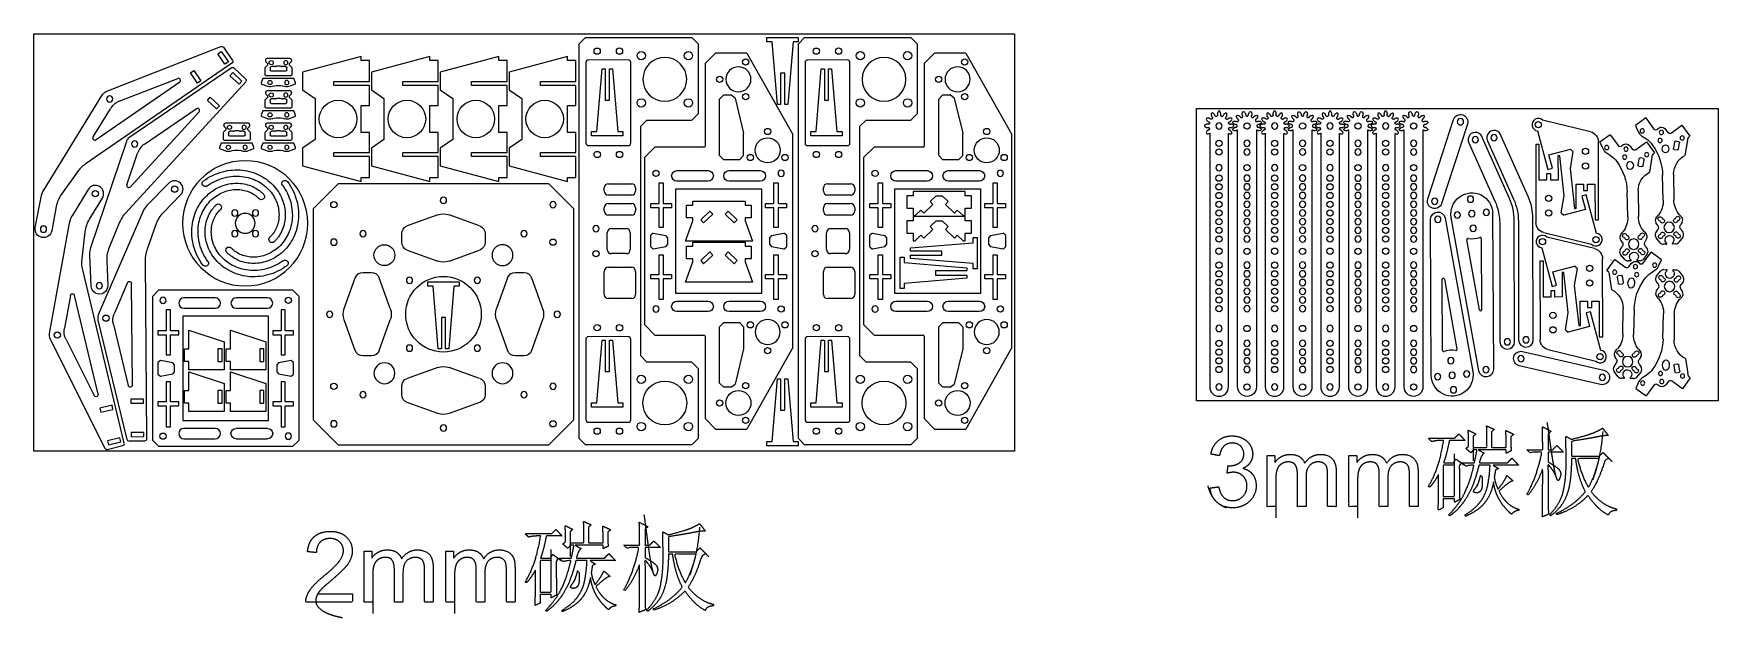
# Model space of a CAD drawing. Header units: millimetres. Extents: x 919 to 1726, y -261 to 19.
import ezdxf

# ---------------------------------------------------------------- set-up
doc = ezdxf.new("R2010")
doc.units = ezdxf.units.MM
doc.layers.add('1', color=7, linetype='CONTINUOUS', true_color=0xffffff)

msp = doc.modelspace()

# ---------------------------------------------------------------- linework, layer by layer
at = {"layer": '1', "color": 3, "linetype": 'CONTINUOUS'}
for p, q in [((918.67, 19.34), (1388.67, 19.34)), ((918.67, -180.66), (918.67, 19.34)), ((1180.06, 14.5), (1183.06, 17.5)), ((1183.06, 17.5), (1234.01, 17.5)), ((1234.01, 17.5), (1237.01, 14.5)), ((1270, 15.5), (1270, 17.5)), ((1270, 17.5), (1285, 17.5)), ((1285, 17.5), (1285, 15.5)), ((1285.06, 14.5), (1288.06, 17.5)), ((1288.06, 17.5), (1339.01, 17.5)), ((1339.01, 17.5), (1342.01, 14.5)), ((1388.67, 19.34), (1388.67, -180.66)), ((953.67, -8.16), (1008.4, 13.22)), ((1006.92, 9.67), (1008.57, 10.8)), ((1010.32, 4.72), (1006.92, 9.67)), ((1008.57, 10.8), (1011.97, 5.86)), ((1009.58, 12.85), (1013.9, 6.58)), ((1075.5, 8.5), (1047.5, 1)), ((1075.5, 6.5), (1075.5, 8.5)), ((1108.5, 8.5), (1080.5, 1)), ((1108.5, 6.5), (1108.5, 8.5)), ((1141.5, 8.5), (1113.5, 1)), ((1141.5, 6.5), (1141.5, 8.5)), ((1174.5, 8.5), (1146.5, 1)), ((1174.5, 6.5), (1174.5, 8.5)), ((1180.06, -174.5), (1180.06, 14.5)), ((1237.01, 14.5), (1237.01, -19)), ((1240.32, 5), (1245.32, 10)), ((1260.32, 10), (1245.32, 10)), ((1260.32, 10), (1282.32, -29)), ((1272.5, 15.5), (1270, 15.5)), ((1275, -14.5), (1272.5, 15.5)), ((1282.5, 15.5), (1280, -14.5)), ((1285, 15.5), (1282.5, 15.5)), ((1285.06, -174.5), (1285.06, 14.5)), ((1342.01, 14.5), (1342.01, -19)), ((1345.32, 5), (1350.32, 10)), ((1365.32, 10), (1350.32, 10)), ((1365.32, 10), (1387.32, -29)), ((1013.64, 5.19), (943.32, -43.18)), ((964.81, -30.12), (1013.33, 3.01)), ((993.74, 0.6), (995.39, 1.73)), ((997.14, -4.34), (993.74, 0.6)), ((995.39, 1.73), (998.79, -3.21)), ((1011.97, 5.86), (1010.32, 4.72)), ((1012.69, -0.78), (1014.04, 0.7)), ((1014.04, 0.7), (1018.46, -3.35)), ((1014.57, 2.93), (1020.18, -2.21)), ((1029.4, 2.71, 2), (1029.4, -0.07, 2)), ((1030.42, 3.97, 2), (1029.58, 3.13, 2)), ((1029.92, 5.89, 2), (1030.42, 5.39, 2)), ((1041.35, 7.5, 2), (1030.59, 7.5, 2)), ((1031.97, 3, 2), (1031.97, 1.93, 2)), ((1034.28, 3.6, 2), (1032.57, 3.6, 2)), ((1039.37, 1.33, 2), (1032.57, 1.33, 2)), ((1035.93, 4, 2), (1036.01, 4, 2)), ((1039.37, 3.6, 2), (1037.66, 3.6, 2)), ((1039.97, 1.93, 2), (1039.97, 3, 2)), ((1041.52, 5.39, 2), (1042.02, 5.89, 2)), ((1042.36, 3.13, 2), (1041.52, 3.97, 2)), ((1042.54, -0.07, 2), (1042.54, 2.71, 2)), ((1047.5, 1), (1047.5, -7.5)), ((1079.5, 6.5), (1075.5, 6.5)), ((1079.5, -3.5), (1079.5, 6.5)), ((1080.5, 1), (1080.5, -7.5)), ((1112.5, 6.5), (1108.5, 6.5)), ((1112.5, -3.5), (1112.5, 6.5)), ((1113.5, 1), (1113.5, -7.5)), ((1145.5, 6.5), (1141.5, 6.5)), ((1145.5, -3.5), (1145.5, 6.5)), ((1146.5, 1), (1146.5, -7.5)), ((1178.5, 6.5), (1174.5, 6.5)), ((1178.5, -3.5), (1178.5, 6.5)), ((1183.25, 5.49), (1183.27, -33.01)), ((1203.5, 6.75), (1184.5, 6.74)), ((1188.5, -27.5), (1191, 2.5)), ((1191, 2.5), (1192.5, 2.5)), ((1192.5, 2.5), (1192.5, -12.5)), ((1194.5, -12.5), (1194.5, 2.5)), ((1194.5, 2.5), (1196, 2.5)), ((1196, 2.5), (1198.5, -27.5)), ((1204.77, -33), (1204.75, 5.5)), ((1240.32, 5), (1240.32, -34.5)), ((1276.5, 0.5), (1276.5, -14.5)), ((1278.5, 0.5), (1276.5, 0.5)), ((1278.5, -14.5), (1278.5, 0.5)), ((1288.25, 5.49), (1288.27, -33.01)), ((1308.5, 6.75), (1289.5, 6.74)), ((1293.5, -27.5), (1296, 2.5)), ((1296, 2.5), (1297.5, 2.5)), ((1297.5, 2.5), (1297.5, -12.5)), ((1299.5, 2.5), (1301, 2.5)), ((1299.5, -12.5), (1299.5, 2.5)), ((1301, 2.5), (1303.5, -27.5)), ((1309.77, -33), (1309.75, 5.5)), ((1345.32, 5), (1345.32, -34.5)), ((988.62, -3.85), (948.53, -31.43)), ((959.68, -13.04), (987.69, -2.1)), ((1020.24, -3.63), (962.6, -66.58)), ((998.79, -3.21), (997.14, -4.34)), ((1017.11, -4.83), (1012.69, -0.78)), ((1018.46, -3.35), (1017.11, -4.83)), ((1028.31, -2.39, 2), (1027.71, -4.22, 2)), ((1028.01, -4.85, 2), (1030.23, -5.66, 2)), ((1043.07, -2.04, 2), (1028.79, -2.04, 2)), ((1030, -0.67, 2), (1041.94, -0.67, 2)), ((1041.35, -8, 2), (1030.59, -8, 2)), ((1033, -5.85, 2), (1033.81, -5.67, 2)), ((1038.04, -5.67, 2), (1038.86, -5.85, 2)), ((1041.63, -5.66, 2), (1043.84, -4.85, 2)), ((1044.15, -4.22, 2), (1043.54, -2.39, 2)), ((1047.5, -7.5), (1053.5, -11.7)), ((1062.5, -5.5), (1062.5, -3.5)), ((1062.5, -3.5), (1079.5, -3.5)), ((1079.5, -5.5), (1062.5, -5.5)), ((1079.5, -15), (1079.5, -5.5)), ((1080.5, -7.5), (1086.5, -11.7)), ((1095.5, -3.5), (1112.5, -3.5)), ((1095.5, -5.5), (1095.5, -3.5)), ((1112.5, -5.5), (1095.5, -5.5)), ((1112.5, -15), (1112.5, -5.5)), ((1113.5, -7.5), (1119.5, -11.7)), ((1128.5, -5.5), (1128.5, -3.5)), ((1128.5, -3.5), (1145.5, -3.5)), ((1145.5, -5.5), (1128.5, -5.5)), ((1145.5, -15), (1145.5, -5.5)), ((1146.5, -7.5), (1152.5, -11.7)), ((1161.5, -5.5), (1161.5, -3.5)), ((1161.5, -3.5), (1178.5, -3.5)), ((1178.5, -5.5), (1161.5, -5.5)), ((1178.5, -15), (1178.5, -5.5)), ((923.52, -55.51), (951.72, -9.79)), ((1001.88, -12.58), (1003.23, -11.1)), ((1006.31, -16.63), (1001.88, -12.58)), ((1003.23, -11.1), (1007.66, -15.15)), ((1007.66, -15.15), (1006.31, -16.63)), ((1029.4, -12.79, 2), (1029.4, -15.57, 2)), ((1030.42, -11.53, 2), (1029.58, -12.37, 2)), ((1029.92, -9.61, 2), (1030.42, -10.11, 2)), ((1031.97, -12.5, 2), (1031.97, -13.57, 2)), ((1034.28, -11.9, 2), (1032.57, -11.9, 2)), ((1039.37, -14.17, 2), (1032.57, -14.17, 2)), ((1035.93, -11.5, 2), (1036.01, -11.5, 2)), ((1039.37, -11.9, 2), (1037.66, -11.9, 2)), ((1039.97, -13.57, 2), (1039.97, -12.5, 2)), ((1041.52, -10.11, 2), (1042.02, -9.61, 2)), ((1042.36, -12.37, 2), (1041.52, -11.53, 2)), ((1042.54, -15.57, 2), (1042.54, -12.79, 2)), ((1053.5, -11.7), (1053.5, -31.3)), ((1075.5, -28), (1075.5, -15)), ((1075.5, -15), (1079.5, -15)), ((1086.5, -11.7), (1086.5, -31.3)), ((1108.5, -15), (1112.5, -15)), ((1108.5, -28), (1108.5, -15)), ((1119.5, -11.7), (1119.5, -31.3)), ((1141.5, -28), (1141.5, -15)), ((1141.5, -15), (1145.5, -15)), ((1152.5, -11.7), (1152.5, -31.3)), ((1174.5, -28), (1174.5, -15)), ((1174.5, -15), (1178.5, -15)), ((1192.5, -12.5), (1194.5, -12.5)), ((1249.32, -10), (1247.32, -12)), ((1247.32, -39), (1247.32, -12)), ((1249.32, -10), (1252.75, -10)), ((1254.7, -11.52), (1252.75, -10)), ((1254.7, -11.52), (1258.82, -28.35)), ((1276.5, -14.5), (1275, -14.5)), ((1280, -14.5), (1278.5, -14.5)), ((1297.5, -12.5), (1299.5, -12.5)), ((1354.32, -10), (1352.32, -12)), ((1352.32, -39), (1352.32, -12)), ((1354.32, -10), (1357.75, -10)), ((1359.7, -11.52), (1357.75, -10)), ((1359.7, -11.52), (1363.82, -28.35)), ((947.11, -30.08), (955.44, -16.57)), ((997.9, -18.07), (965.04, -53.95)), ((971.77, -33.53), (996.59, -16.57)), ((1021.38, -23.5, 2), (1010.62, -23.5, 2)), ((1028.31, -17.89, 2), (1027.71, -19.72, 2)), ((1028.01, -20.35, 2), (1030.23, -21.16, 2)), ((1043.07, -17.54, 2), (1028.79, -17.54, 2)), ((1030, -16.17, 2), (1041.94, -16.17, 2)), ((1041.35, -23.5, 2), (1030.59, -23.5, 2)), ((1033, -21.35, 2), (1033.81, -21.17, 2)), ((1038.04, -21.17, 2), (1038.86, -21.35, 2)), ((1041.63, -21.16, 2), (1043.84, -20.35, 2)), ((1044.15, -19.72, 2), (1043.54, -17.89, 2)), ((1212.51, -22), (1209.51, -25)), ((1212.51, -22), (1234.01, -22)), ((1237.01, -19), (1234.01, -22)), ((1317.51, -22), (1314.51, -25)), ((1317.51, -22), (1339.01, -22)), ((1342.01, -19), (1339.01, -22)), ((1475.81, -16.52), (1725.81, -16.52)), ((1475.81, -156.52), (1475.81, -16.52)), ((1586.58, -59.8), (1598.94, -21.76)), ((1605.6, -23.92), (1593.24, -61.97)), ((1664.51, -27.58), (1641.62, -22.04)), ((1691.06, -21.02), (1686.07, -24.64)), ((1691.06, -21.02), (1694.96, -26.39)), ((1725.81, -16.52), (1725.81, -156.52)), ((946.09, -83.04), (963.28, -32.15)), ((1009.43, -28.29, 2), (1009.43, -31.07, 2)), ((1010.45, -27.03, 2), (1009.61, -27.87, 2)), ((1009.95, -25.11, 2), (1010.45, -25.61, 2)), ((1010.03, -31.67, 2), (1021.97, -31.67, 2)), ((1012, -28, 2), (1012, -29.07, 2)), ((1014.31, -27.4, 2), (1012.6, -27.4, 2)), ((1019.4, -29.67, 2), (1012.6, -29.67, 2)), ((1015.96, -27, 2), (1016.04, -27, 2)), ((1019.4, -27.4, 2), (1017.69, -27.4, 2)), ((1020, -29.07, 2), (1020, -28, 2)), ((1021.55, -25.61, 2), (1022.05, -25.11, 2)), ((1022.39, -27.87, 2), (1021.55, -27.03, 2)), ((1022.57, -31.07, 2), (1022.57, -28.29, 2)), ((1029.4, -28.29, 2), (1029.4, -31.07, 2)), ((1030.42, -27.03, 2), (1029.58, -27.87, 2)), ((1029.92, -25.11, 2), (1030.42, -25.61, 2)), ((1030, -31.67, 2), (1041.94, -31.67, 2)), ((1031.97, -28, 2), (1031.97, -29.07, 2)), ((1034.28, -27.4, 2), (1032.57, -27.4, 2)), ((1039.37, -29.67, 2), (1032.57, -29.67, 2)), ((1035.93, -27, 2), (1036.01, -27, 2)), ((1039.37, -27.4, 2), (1037.66, -27.4, 2)), ((1039.97, -29.07, 2), (1039.97, -28, 2)), ((1041.52, -25.61, 2), (1042.02, -25.11, 2)), ((1042.36, -27.87, 2), (1041.52, -27.03, 2)), ((1042.54, -31.07, 2), (1042.54, -28.29, 2)), ((1053.5, -31.3), (1047.5, -35.5)), ((1079.5, -28), (1075.5, -28)), ((1079.5, -37.5), (1079.5, -28)), ((1086.5, -31.3), (1080.5, -35.5)), ((1112.5, -28), (1108.5, -28)), ((1112.5, -37.5), (1112.5, -28)), ((1119.5, -31.3), (1113.5, -35.5)), ((1145.5, -28), (1141.5, -28)), ((1145.5, -37.5), (1145.5, -28)), ((1152.5, -31.3), (1146.5, -35.5)), ((1178.5, -28), (1174.5, -28)), ((1178.5, -37.5), (1178.5, -28)), ((1186, -27.5), (1188.5, -27.5)), ((1186, -29.5), (1186, -27.5)), ((1201, -29.5), (1186, -29.5)), ((1198.5, -27.5), (1201, -27.5)), ((1201, -27.5), (1201, -29.5)), ((1209.51, -135), (1209.51, -25)), ((1258.82, -39), (1258.82, -28.35)), ((1282.32, -131), (1282.32, -29)), ((1291, -27.5), (1293.5, -27.5)), ((1291, -29.5), (1291, -27.5)), ((1306, -29.5), (1291, -29.5)), ((1303.5, -27.5), (1306, -27.5)), ((1306, -27.5), (1306, -29.5)), ((1314.51, -135), (1314.51, -25)), ((1363.82, -39), (1363.82, -28.35)), ((1387.32, -131), (1387.32, -29)), ((1482.11, -28.35), (1482.11, -149.82)), ((1491.11, -149.82), (1491.11, -28.39)), ((1495.51, -149.83), (1495.51, -26.88)), ((1504.51, -26.88), (1504.51, -149.83)), ((1508.71, -28.35), (1508.71, -149.82)), ((1517.71, -149.82), (1517.71, -28.39)), ((1522.11, -149.83), (1522.11, -26.88)), ((1531.11, -26.88), (1531.11, -149.83)), ((1535.31, -28.35), (1535.31, -149.82)), ((1544.31, -149.82), (1544.31, -28.39)), ((1548.71, -149.83), (1548.71, -26.88)), ((1557.71, -26.88), (1557.71, -149.83)), ((1561.91, -28.35), (1561.91, -149.82)), ((1570.91, -149.82), (1570.91, -28.39)), ((1575.31, -149.83), (1575.31, -26.88)), ((1584.31, -26.88), (1584.31, -149.83)), ((1625.78, -59.6), (1612.84, -30.73)), ((1615.17, -31.91), (1627.74, -59.95)), ((1634.73, -58.66), (1621.8, -29.79)), ((1639.22, -27.2), (1644.17, -45.69)), ((1674.06, -29.02), (1669.07, -32.64)), ((1674.06, -29.02), (1677.96, -34.39)), ((1686.07, -24.64), (1687.28, -27.39)), ((1689.05, -29.52), (1691.07, -30.87)), ((1700.58, -26.46), (1701.75, -28.08)), ((1703.15, -28.3), (1708.41, -24.48)), ((1706.84, -32.37), (1705.36, -32.14)), ((1708.41, -24.48), (1712.23, -29.74)), ((1710.99, -31.72), (1709.85, -38.96)), ((1712.23, -29.74), (1712.19, -29.76)), ((963.35, -52.96), (968.43, -37.93)), ((1008.35, -33.39, 2), (1007.74, -35.22, 2)), ((1008.04, -35.85, 2), (1010.26, -36.66, 2)), ((1023.1, -33.04, 2), (1008.82, -33.04, 2)), ((1013.03, -36.85, 2), (1013.84, -36.67, 2)), ((1018.07, -36.67, 2), (1018.89, -36.85, 2)), ((1021.66, -36.66, 2), (1023.87, -35.85, 2)), ((1024.18, -35.22, 2), (1023.57, -33.39, 2)), ((1028.31, -33.39, 2), (1027.71, -35.22, 2)), ((1028.01, -35.85, 2), (1030.23, -36.66, 2)), ((1043.07, -33.04, 2), (1028.79, -33.04, 2)), ((1033, -36.85, 2), (1033.81, -36.67, 2)), ((1038.04, -36.67, 2), (1038.86, -36.85, 2)), ((1041.63, -36.66, 2), (1043.84, -35.85, 2)), ((1044.15, -35.22, 2), (1043.54, -33.39, 2)), ((1047.5, -35.5), (1047.5, -44)), ((1062.5, -37.5), (1079.5, -37.5)), ((1062.5, -39.5), (1062.5, -37.5)), ((1079.5, -39.5), (1062.5, -39.5)), ((1079.5, -49.5), (1079.5, -39.5)), ((1080.5, -35.5), (1080.5, -44)), ((1095.5, -37.5), (1112.5, -37.5)), ((1095.5, -39.5), (1095.5, -37.5)), ((1112.5, -39.5), (1095.5, -39.5)), ((1112.5, -49.5), (1112.5, -39.5)), ((1113.5, -35.5), (1113.5, -44)), ((1128.5, -39.5), (1128.5, -37.5)), ((1128.5, -37.5), (1145.5, -37.5)), ((1145.5, -39.5), (1128.5, -39.5)), ((1145.5, -49.5), (1145.5, -39.5)), ((1146.5, -35.5), (1146.5, -44)), ((1161.5, -37.5), (1178.5, -37.5)), ((1161.5, -39.5), (1161.5, -37.5)), ((1178.5, -39.5), (1161.5, -39.5)), ((1178.5, -49.5), (1178.5, -39.5)), ((1184.52, -34.26), (1203.52, -34.25)), ((1211.32, -40), (1216.32, -35)), ((1211.32, -40), (1211.32, -120)), ((1239.82, -35), (1216.32, -35)), ((1247.32, -39), (1249.32, -41)), ((1256.82, -41), (1258.82, -39)), ((1289.52, -34.26), (1308.52, -34.25)), ((1316.32, -40), (1321.32, -35)), ((1316.32, -40), (1316.32, -120)), ((1344.82, -35), (1321.32, -35)), ((1352.32, -39), (1354.32, -41)), ((1361.82, -41), (1363.82, -39)), ((1606.22, -32.85), (1618.79, -60.89)), ((1639.99, -33.66), (1638.32, -33.67)), ((1638.32, -33.67), (1638.4, -71.09)), ((1640.03, -50.77), (1639.99, -33.66)), ((1644.58, -38.7), (1654.92, -35.93)), ((1646.29, -45.12), (1644.58, -38.7)), ((1649.82, -39.08), (1649, -39.08)), ((1649, -39.08), (1649.03, -50.75)), ((1651.92, -58.23), (1649.82, -39.08)), ((1656.16, -37.06), (1654.81, -45.29)), ((1656.16, -37.06), (1654.92, -35.93)), ((1668.42, -69.85), (1668.34, -32.43)), ((1669.07, -32.64), (1670.28, -35.39)), ((1672.05, -37.52), (1674.07, -38.87)), ((1683.58, -34.46), (1684.75, -36.08)), ((1686.15, -36.3), (1691.41, -32.48)), ((1689.84, -40.37), (1688.36, -40.14)), ((1691.41, -32.48), (1695.23, -37.74)), ((1693.99, -39.72), (1692.85, -46.96)), ((1695.23, -37.74), (1695.19, -37.76)), ((1704.79, -32.55), (1704.32, -35.52)), ((1704.73, -36.09), (1706.22, -36.32)), ((1706.79, -35.91), (1707.26, -32.95)), ((939.6, -46.84), (932.03, -57.47)), ((1047.5, -44), (1075.5, -51.5)), ((1080.5, -44), (1108.5, -51.5)), ((1113.5, -44), (1141.5, -51.5)), ((1146.5, -44), (1174.5, -51.5)), ((1226.82, -46.25), (1241.82, -46.25)), ((1256.82, -41), (1249.32, -41)), ((1251.82, -46.25), (1266.82, -46.25)), ((1331.82, -46.25), (1346.82, -46.25)), ((1361.82, -41), (1354.32, -41)), ((1356.82, -46.25), (1371.82, -46.25)), ((1643.52, -47.76), (1643.53, -50.76)), ((1645.52, -47.76), (1643.52, -47.76)), ((1644.17, -45.69), (1646.29, -45.12)), ((1645.53, -50.76), (1645.52, -47.76)), ((1654.81, -45.29), (1656.91, -64.44)), ((1687.79, -40.55), (1687.32, -43.52)), ((1687.73, -44.09), (1689.22, -44.32)), ((1689.79, -43.91), (1690.26, -40.95)), ((1704.42, -47.93), (1704.51, -60.21)), ((944.77, -55.21), (937.03, -67.93)), ((983.36, -52.3), (972.95, -62.95)), ((1064.5, -52.5), (1052.5, -64.5)), ((1165.5, -52.5), (1064.5, -52.5)), ((1075.5, -49.5), (1079.5, -49.5)), ((1075.5, -51.5), (1075.5, -49.5)), ((1108.5, -51.5), (1108.5, -49.5)), ((1108.5, -49.5), (1112.5, -49.5)), ((1141.5, -49.5), (1145.5, -49.5)), ((1141.5, -51.5), (1141.5, -49.5)), ((1177.5, -64.5), (1165.5, -52.5)), ((1174.5, -49.5), (1178.5, -49.5)), ((1174.5, -51.5), (1174.5, -49.5)), ((1192.06, -56), (1192.06, -54.5)), ((1194.06, -52.5), (1205.06, -52.5)), ((1207.06, -54.5), (1207.06, -56)), ((1218.32, -62), (1218.32, -52)), ((1218.32, -52), (1220.32, -52)), ((1220.32, -52), (1220.32, -62)), ((1226.32, -55), (1267.32, -55)), ((1226.32, -105), (1226.32, -55)), ((1241.82, -51.25), (1226.82, -51.25)), ((1266.82, -51.25), (1251.82, -51.25)), ((1267.32, -55), (1267.32, -105)), ((1273.32, -62), (1273.32, -52)), ((1273.32, -52), (1275.32, -52)), ((1275.32, -52), (1275.32, -62)), ((1297.06, -56), (1297.06, -54.5)), ((1299.06, -52.5), (1310.06, -52.5)), ((1312.06, -54.5), (1312.06, -56)), ((1323.32, -52), (1325.32, -52)), ((1323.32, -62), (1323.32, -52)), ((1325.32, -52), (1325.32, -62)), ((1331.32, -55), (1372.32, -55)), ((1331.32, -105), (1331.32, -55)), ((1346.82, -51.25), (1331.82, -51.25)), ((1340, -56.26, 0.05), (1340, -58.26, 0.03)), ((1365, -56.26, 0.05), (1340, -56.26, 0.05)), ((1371.82, -51.25), (1356.82, -51.25)), ((1365, -58.26, 0.03), (1365, -56.26, 0.05)), ((1372.32, -55), (1372.32, -105)), ((1378.32, -52), (1380.32, -52)), ((1378.32, -62), (1378.32, -52)), ((1380.32, -52), (1380.32, -62)), ((1643.53, -50.76), (1640.03, -50.77)), ((1649.03, -50.75), (1645.53, -50.76)), ((1657.7, -52.77), (1661.2, -52.76)), ((1657.73, -64.43), (1657.7, -52.77)), ((1661.2, -52.76), (1661.21, -55.76)), ((1661.21, -55.76), (1663.21, -55.76)), ((1663.2, -52.76), (1666.7, -52.75)), ((1663.21, -55.76), (1663.2, -52.76)), ((1666.7, -52.75), (1666.74, -69.86)), ((1682.43, -68.43), (1682.13, -56.44)), ((1687.42, -55.93), (1687.51, -68.21)), ((1699.43, -60.43), (1699.13, -48.44)), ((919.45, -73.54), (922.21, -58.9)), ((929.5, -63.4), (927.31, -75.02)), ((945.45, -69.47), (951.6, -59.37)), ((980.82, -66.34), (989.08, -57.89)), ((1052.5, -64.5), (1052.5, -165.5)), ((1177.5, -165.5), (1177.5, -64.5)), ((1192.06, -65.5), (1192.06, -64)), ((1205.06, -58), (1194.06, -58)), ((1194.06, -62), (1205.06, -62)), ((1207.06, -64), (1207.06, -65.5)), ((1214.32, -62), (1218.32, -62)), ((1214.32, -64), (1214.32, -62)), ((1218.32, -64), (1214.32, -64)), ((1218.32, -73.5), (1218.32, -64)), ((1220.32, -62), (1224.32, -62)), ((1220.32, -64), (1220.32, -73.5)), ((1224.32, -64), (1220.32, -64)), ((1224.32, -62), (1224.32, -64)), ((1231.5, -62.83), (1234.5, -62.83)), ((1231.5, -68.83), (1231.5, -62.83)), ((1234.5, -62.83), (1234.5, -60.83)), ((1234.5, -60.83), (1259.5, -60.83)), ((1259.5, -60.83), (1259.5, -62.83)), ((1259.5, -62.83), (1262.5, -62.83)), ((1262.5, -62.83), (1262.5, -68.83)), ((1269.32, -62), (1273.32, -62)), ((1269.32, -64), (1269.32, -62)), ((1273.32, -64), (1269.32, -64)), ((1273.32, -73.5), (1273.32, -64)), ((1275.32, -62), (1279.32, -62)), ((1279.32, -64), (1275.32, -64)), ((1275.32, -64), (1275.32, -73.5)), ((1279.32, -62), (1279.32, -64)), ((1297.06, -65.5), (1297.06, -64)), ((1310.06, -58), (1299.06, -58)), ((1299.06, -62), (1310.06, -62)), ((1312.06, -64), (1312.06, -65.5)), ((1319.32, -64), (1319.32, -62)), ((1319.32, -62), (1323.32, -62)), ((1323.32, -64), (1319.32, -64)), ((1323.32, -73.5), (1323.32, -64)), ((1325.32, -62), (1329.32, -62)), ((1329.32, -64), (1325.32, -64)), ((1325.32, -64), (1325.32, -73.5)), ((1329.32, -62), (1329.32, -64)), ((1337, -58.26, 0.03), (1337, -64.26, -0.03)), ((1340, -58.26, 0.03), (1337, -58.26, 0.03)), ((1337, -64.26, -0.03), (1340, -64.26, -0.03)), ((1340, -64.26, -0.03), (1340, -67.8, -0.06)), ((1345.17, -66.6, -0.05), (1349.53, -62.47, -0.01)), ((1348.15, -61.02, 0), (1351.05, -58.26, 0.03)), ((1349.53, -62.47, -0.01), (1348.15, -61.02, 0)), ((1351.05, -58.26, 0.03), (1353.95, -58.26, 0.03)), ((1353.95, -58.26, 0.03), (1356.85, -61.02, 0)), ((1356.85, -61.02, 0), (1355.47, -62.47, -0.01)), ((1355.47, -62.47, -0.01), (1359.83, -66.6, -0.05)), ((1368, -58.26, 0.03), (1365, -58.26, 0.03)), ((1365, -64.26, -0.03), (1368, -64.26, -0.03)), ((1365, -67.8, -0.06), (1365, -64.26, -0.03)), ((1368, -64.26, -0.03), (1368, -58.26, 0.03)), ((1374.32, -62), (1378.32, -62)), ((1374.32, -64), (1374.32, -62)), ((1378.32, -64), (1374.32, -64)), ((1378.32, -73.5), (1378.32, -64)), ((1380.32, -62), (1384.32, -62)), ((1380.32, -64), (1380.32, -73.5)), ((1384.32, -64), (1380.32, -64)), ((1384.32, -62), (1384.32, -64)), ((1650.57, -66.46), (1651.92, -58.23)), ((1656.91, -64.44), (1657.73, -64.43)), ((1662.56, -57.83), (1660.44, -58.4)), ((1660.44, -58.4), (1662.15, -64.82)), ((1667.52, -76.32), (1662.56, -57.83)), ((935.73, -71.34), (926.09, -124.18)), ((970.92, -65.97), (949.64, -115.29)), ((959.81, -70.98), (954.82, -83.04)), ((973.04, -84.12), (977.41, -71.81)), ((1112.29, -67.47), (1097.65, -72.74)), ((1132.35, -72.74), (1117.71, -67.47)), ((1205.06, -67.5), (1194.06, -67.5)), ((1231, -79.95), (1234.5, -70.33)), ((1234.5, -68.83), (1231.5, -68.83)), ((1234.5, -70.33), (1234.5, -68.83)), ((1242.65, -65.59), (1238.3, -69.72)), ((1238.3, -69.72), (1239.67, -71.17)), ((1239.67, -71.17), (1244.03, -67.04)), ((1244.03, -67.04), (1242.65, -65.59)), ((1251.35, -65.59), (1249.97, -67.04)), ((1249.97, -67.04), (1254.33, -71.17)), ((1255.7, -69.72), (1251.35, -65.59)), ((1254.33, -71.17), (1255.7, -69.72)), ((1262.5, -68.83), (1259.5, -68.83)), ((1259.5, -68.83), (1259.5, -70.33)), ((1259.5, -70.33), (1263, -79.95)), ((1310.06, -67.5), (1299.06, -67.5)), ((1337, -70.26, 0.03), (1337, -76.26, -0.03)), ((1340, -70.26, 0.03), (1337, -70.26, 0.03)), ((1340, -67.8, -0.06), (1341, -67.8, -0.06)), ((1365, -68.26, 0.05), (1340, -68.26, 0.05)), ((1340, -68.26, 0.05), (1340, -70.26, 0.03)), ((1341, -67.8, -0.06), (1343.8, -65.15, -0.04)), ((1343.8, -65.15, -0.04), (1345.17, -66.6, -0.05)), ((1348.15, -73.02, 0), (1351.05, -70.26, 0.03)), ((1351.05, -70.26, 0.03), (1353.95, -70.26, 0.03)), ((1353.95, -70.26, 0.03), (1356.85, -73.02, 0)), ((1359.83, -66.6, -0.05), (1361.2, -65.15, -0.04)), ((1361.2, -65.15, -0.04), (1364, -67.8, -0.06)), ((1364, -67.8, -0.06), (1365, -67.8, -0.06)), ((1365, -70.26, 0.03), (1365, -68.26, 0.05)), ((1368, -70.26, 0.03), (1365, -70.26, 0.03)), ((1368, -76.26, -0.03), (1368, -70.26, 0.03)), ((1588.29, -144.28), (1587.93, -69.56)), ((1594.88, -68.92), (1608.13, -142.46)), ((1611.11, -142.17), (1597.86, -68.64)), ((1617.7, -66.82), (1618.06, -141.53)), ((1621.06, -71.46), (1621.2, -128.23)), ((1628.2, -128.21), (1628.06, -70.17)), ((1630.01, -70.52), (1630.15, -127.29)), ((1637.15, -127.27), (1637.01, -69.23)), ((1650.57, -66.46), (1651.81, -67.59)), ((1662.15, -64.82), (1651.81, -67.59)), ((1666.74, -69.86), (1668.42, -69.85)), ((1696.76, -72.47), (1695.92, -71.17)), ((1696.03, -68.85), (1697.09, -67.5)), ((1707.22, -67.34), (1708.26, -68.54)), ((1708.48, -70.85), (1707.71, -72.2)), ((941.88, -88.54), (943.36, -75.57)), ((1095, -80.5), (1095, -76.5)), ((1135, -76.5), (1135, -80.5)), ((1193.51, -84), (1193.51, -76)), ((1195.51, -74), (1202.51, -74)), ((1204.51, -76), (1204.51, -84)), ((1215.51, -76.22), (1214.32, -77.2)), ((1214.32, -82.8), (1214.32, -77.2)), ((1215.51, -76.22), (1221.51, -77.35)), ((1220.32, -73.5), (1218.32, -73.5)), ((1222.32, -78.33), (1221.51, -77.35)), ((1222.32, -78.33), (1222.32, -81.67)), ((1263, -79.95), (1231, -79.95)), ((1234.5, -82.45), (1234.5, -80.45)), ((1234.5, -80.45), (1259.5, -80.45)), ((1259.5, -80.45), (1259.5, -82.45)), ((1272.14, -77.35), (1271.32, -78.33)), ((1271.32, -81.67), (1271.32, -78.33)), ((1272.14, -77.35), (1278.14, -76.22)), ((1275.32, -73.5), (1273.32, -73.5)), ((1279.32, -77.2), (1278.14, -76.22)), ((1279.32, -77.2), (1279.32, -82.8)), ((1298.51, -84), (1298.51, -76)), ((1300.51, -74), (1307.51, -74)), ((1309.51, -76), (1309.51, -84)), ((1320.51, -76.22), (1319.32, -77.2)), ((1319.32, -82.8), (1319.32, -77.2)), ((1320.51, -76.22), (1326.51, -77.35)), ((1325.32, -73.5), (1323.32, -73.5)), ((1327.32, -78.33), (1326.51, -77.35)), ((1327.32, -78.33), (1327.32, -81.67)), ((1337, -76.26, -0.03), (1340, -76.26, -0.03)), ((1340, -76.26, -0.03), (1340, -79.8, -0.06)), ((1340, -79.8, -0.06), (1341, -79.8, -0.06)), ((1341, -79.8, -0.06), (1343.8, -77.15, -0.04)), ((1343.8, -77.15, -0.04), (1345.17, -78.6, -0.05)), ((1345.17, -78.6, -0.05), (1349.53, -74.47, -0.01)), ((1349.53, -74.47, -0.01), (1348.15, -73.02, 0)), ((1356.85, -73.02, 0), (1355.47, -74.47, -0.01)), ((1355.47, -74.47, -0.01), (1359.83, -78.6, -0.05)), ((1359.83, -78.6, -0.05), (1361.2, -77.15, -0.04)), ((1361.2, -77.15, -0.04), (1364, -79.8, -0.06)), ((1364, -79.8, -0.06), (1365, -79.8, -0.06)), ((1365, -79.8, -0.06), (1365, -76.26, -0.03)), ((1365, -76.26, -0.03), (1368, -76.26, -0.03)), ((1368.75, -80.75), (1368.75, -78.25)), ((1368.75, -78.25), (1370.75, -78.25)), ((1370.75, -78.25), (1370.75, -93.25)), ((1377.14, -77.35), (1376.32, -78.33)), ((1376.32, -81.67), (1376.32, -78.33)), ((1377.14, -77.35), (1383.14, -76.22)), ((1380.32, -73.5), (1378.32, -73.5)), ((1384.32, -77.2), (1383.14, -76.22)), ((1384.32, -77.2), (1384.32, -82.8)), ((1611.43, -112.91), (1605.38, -79.32)), ((1612.26, -78.68), (1612.42, -112.82)), ((1642.22, -75.93), (1665.11, -81.48)), ((1666.51, -83.58), (1643.62, -78.04)), ((1679.76, -80.47), (1678.92, -79.17)), ((1679.03, -76.85), (1680.09, -75.5)), ((1690.22, -75.34), (1691.26, -76.54)), ((1691.48, -78.85), (1690.71, -80.2)), ((1695.86, -76.03), (1696.76, -74.65)), ((1697.96, -80.78), (1695.99, -78.39)), ((1708.77, -78.07), (1706.93, -80.56)), ((1707.82, -74.37), (1708.79, -75.7)), ((946.18, -101.52), (945.57, -86.65)), ((1097.65, -84.26), (1112.29, -89.53)), ((1117.71, -89.53), (1132.35, -84.26)), ((1202.51, -86), (1195.51, -86)), ((1214.32, -82.8), (1215.51, -83.78)), ((1221.51, -82.65), (1215.51, -83.78)), ((1218.32, -86.5), (1220.32, -86.5)), ((1218.32, -96), (1218.32, -86.5)), ((1220.32, -86.5), (1220.32, -96)), ((1221.51, -82.65), (1222.32, -81.67)), ((1231.5, -88.45), (1231.5, -82.45)), ((1231.5, -82.45), (1234.5, -82.45)), ((1234.5, -88.45), (1231.5, -88.45)), ((1234.5, -89.95), (1234.5, -88.45)), ((1242.65, -85.2), (1238.3, -89.33)), ((1239.67, -90.79), (1244.03, -86.65)), ((1244.03, -86.65), (1242.65, -85.2)), ((1251.35, -85.2), (1249.97, -86.65)), ((1249.97, -86.65), (1254.33, -90.79)), ((1255.7, -89.33), (1251.35, -85.2)), ((1259.5, -82.45), (1262.5, -82.45)), ((1262.5, -88.45), (1259.5, -88.45)), ((1259.5, -88.45), (1259.5, -89.95)), ((1262.5, -82.45), (1262.5, -88.45)), ((1271.32, -81.67), (1272.14, -82.65)), ((1278.14, -83.78), (1272.14, -82.65)), ((1273.32, -86.5), (1275.32, -86.5)), ((1273.32, -96), (1273.32, -86.5)), ((1275.32, -86.5), (1275.32, -96)), ((1278.14, -83.78), (1279.32, -82.8)), ((1307.51, -86), (1300.51, -86)), ((1319.32, -82.8), (1320.51, -83.78)), ((1326.51, -82.65), (1320.51, -83.78)), ((1323.32, -86.5), (1325.32, -86.5)), ((1323.32, -96), (1323.32, -86.5)), ((1325.32, -86.5), (1325.32, -96)), ((1326.51, -82.65), (1327.32, -81.67)), ((1333.75, -102.75), (1333.75, -87.75)), ((1333.75, -87.75), (1335.75, -87.75)), ((1335.75, -87.75), (1335.75, -90.25)), ((1338.75, -83.25), (1368.75, -80.75)), ((1338.75, -84.75), (1338.75, -83.25)), ((1353.75, -84.75), (1338.75, -84.75)), ((1338.75, -86.75), (1353.75, -86.75)), ((1338.75, -88.25), (1338.75, -86.75)), ((1368.75, -90.75), (1338.75, -88.25)), ((1353.75, -86.75), (1353.75, -84.75)), ((1376.32, -81.67), (1377.14, -82.65)), ((1383.14, -83.78), (1377.14, -82.65)), ((1378.32, -86.5), (1380.32, -86.5)), ((1378.32, -96), (1378.32, -86.5)), ((1380.32, -86.5), (1380.32, -96)), ((1383.14, -83.78), (1384.32, -82.8)), ((1641.22, -83.2), (1646.17, -101.69)), ((1670.42, -125.85), (1670.34, -88.43)), ((1672.43, -94.03), (1676.25, -88.77)), ((1676.25, -88.77), (1681.5, -92.59)), ((1678.86, -84.03), (1679.76, -82.65)), ((1680.96, -88.78), (1678.99, -86.39)), ((1689.69, -90.68), (1693.6, -85.31)), ((1691.77, -86.07), (1689.93, -88.56)), ((1690.82, -82.37), (1691.79, -83.7)), ((1698.59, -88.93), (1693.6, -85.31)), ((1700.9, -81.48), (1699.56, -81.51)), ((1705.37, -81.37), (1704.03, -81.4)), ((962.09, -176.74), (942.2, -93.74)), ((953.69, -89.39), (954.17, -101.2)), ((972.89, -174.61), (972.18, -89.25)), ((1076.5, -95), (1080.5, -95)), ((1149.5, -95), (1153.5, -95)), ((1192.06, -105.5), (1192.06, -94.5)), ((1194.06, -92.5), (1205.06, -92.5)), ((1207.06, -94.5), (1207.06, -105.5)), ((1214.32, -96), (1218.32, -96)), ((1214.32, -98), (1214.32, -96)), ((1220.32, -96), (1224.32, -96)), ((1224.32, -96), (1224.32, -98)), ((1231, -99.57), (1234.5, -89.95)), ((1238.3, -89.33), (1239.67, -90.79)), ((1254.33, -90.79), (1255.7, -89.33)), ((1259.5, -89.95), (1263, -99.57)), ((1269.32, -96), (1273.32, -96)), ((1269.32, -98), (1269.32, -96)), ((1275.32, -96), (1279.32, -96)), ((1279.32, -96), (1279.32, -98)), ((1297.06, -105.5), (1297.06, -94.5)), ((1299.06, -92.5), (1310.06, -92.5)), ((1312.06, -94.5), (1312.06, -105.5)), ((1319.32, -98), (1319.32, -96)), ((1319.32, -96), (1323.32, -96)), ((1325.32, -96), (1329.32, -96)), ((1329.32, -96), (1329.32, -98)), ((1335.75, -90.25), (1365.75, -92.75)), ((1365.75, -94.25), (1350.75, -94.25)), ((1350.75, -94.25), (1350.75, -96.25)), ((1350.75, -96.25), (1365.75, -96.25)), ((1365.75, -92.75), (1365.75, -94.25)), ((1365.75, -96.25), (1365.75, -97.75)), ((1368.75, -93.25), (1368.75, -90.75)), ((1370.75, -93.25), (1368.75, -93.25)), ((1374.32, -96), (1378.32, -96)), ((1374.32, -98), (1374.32, -96)), ((1380.32, -96), (1384.32, -96)), ((1384.32, -96), (1384.32, -98)), ((1641.99, -89.66), (1640.32, -89.67)), ((1640.32, -89.67), (1640.4, -127.09)), ((1642.03, -106.77), (1641.99, -89.66)), ((1646.58, -94.7), (1656.92, -91.93)), ((1648.29, -101.12), (1646.58, -94.7)), ((1651, -95.08), (1651.03, -106.75)), ((1651.82, -95.08), (1651, -95.08)), ((1653.92, -114.23), (1651.82, -95.08)), ((1658.16, -93.06), (1656.81, -101.29)), ((1658.16, -93.06), (1656.92, -91.93)), ((1674.8, -103.25), (1673.66, -96.01)), ((1674.46, -89.05), (1674.43, -89.03)), ((1679.29, -96.43), (1677.81, -96.66)), ((1680.33, -99.81), (1679.86, -96.84)), ((1683.9, -89.48), (1682.56, -89.51)), ((1682.9, -92.37), (1684.08, -90.75)), ((1688.37, -89.37), (1687.03, -89.4)), ((1693.58, -95.16), (1695.6, -93.8)), ((1696.17, -96.78), (1698.14, -94.39)), ((1697.38, -91.68), (1698.59, -88.93)), ((1699.73, -93.66), (1701.07, -93.69)), ((1704.21, -93.77), (1705.55, -93.81)), ((1707.1, -94.61), (1708.95, -97.1)), ((963.62, -99.88), (957.34, -114.45)), ((965.95, -148.92), (965.54, -100.27)), ((978.68, -103.4, 0.05), (975.68, -106.4, 0.05)), ((978.68, -103.4, 0.05), (1042.68, -103.4, 0.05)), ((1045.68, -106.4, 0.05), (1042.68, -103.4, 0.05)), ((1067.47, -112.29), (1072.74, -97.65)), ((1089.53, -112.29), (1084.26, -97.65)), ((1107.5, -99.5), (1122.5, -99.5)), ((1107.5, -101.5), (1107.5, -99.5)), ((1110, -101.5), (1107.5, -101.5)), ((1112.5, -131.5), (1110, -101.5)), ((1120, -101.5), (1117.5, -131.5)), ((1122.5, -101.5), (1120, -101.5)), ((1122.5, -99.5), (1122.5, -101.5)), ((1145.74, -97.65), (1140.47, -112.29)), ((1157.26, -97.65), (1162.53, -112.29)), ((1218.32, -98), (1214.32, -98)), ((1218.32, -108), (1218.32, -98)), ((1224.32, -98), (1220.32, -98)), ((1220.32, -98), (1220.32, -108)), ((1263, -99.57), (1231, -99.57)), ((1273.32, -98), (1269.32, -98)), ((1273.32, -108), (1273.32, -98)), ((1279.32, -98), (1275.32, -98)), ((1275.32, -98), (1275.32, -108)), ((1323.32, -98), (1319.32, -98)), ((1323.32, -108), (1323.32, -98)), ((1325.32, -98), (1325.32, -108)), ((1329.32, -98), (1325.32, -98)), ((1335.75, -102.75), (1333.75, -102.75)), ((1365.75, -97.75), (1335.75, -100.25)), ((1335.75, -100.25), (1335.75, -102.75)), ((1378.32, -98), (1374.32, -98)), ((1378.32, -108), (1378.32, -98)), ((1380.32, -98), (1380.32, -108)), ((1384.32, -98), (1380.32, -98)), ((1593.73, -132.41), (1593.57, -98.27)), ((1594.56, -98.18), (1600.61, -131.78)), ((1647.52, -103.76), (1645.52, -103.76)), ((1645.52, -103.76), (1645.53, -106.76)), ((1646.17, -101.69), (1648.29, -101.12)), ((1647.53, -106.76), (1647.52, -103.76)), ((1656.81, -101.29), (1658.91, -120.44)), ((1677.4, -97.23), (1677.86, -100.2)), ((1678.44, -100.61), (1679.92, -100.38)), ((1696.93, -100.52), (1696.04, -99.15)), ((1696.09, -104), (1696.94, -102.7)), ((1707.88, -102.98), (1708.66, -104.32)), ((1708.96, -99.47), (1708, -100.8)), ((936.25, -106.01), (933.4, -121.62)), ((949.54, -153.28), (938.2, -105.96)), ((975.68, -175.4, 0.05), (975.68, -106.4, 0.05)), ((984.18, -112.9, 0.05), (982.18, -112.9, 0.05)), ((982.18, -112.9, 0.05), (982.18, -122.9, 0.05)), ((984.18, -122.9, 0.05), (984.18, -112.9, 0.05)), ((1005.68, -107.15, 0.05), (990.68, -107.15, 0.05)), ((990.68, -112.15, 0.05), (1005.68, -112.15, 0.05)), ((1030.68, -107.15, 0.05), (1015.68, -107.15, 0.05)), ((1015.68, -112.15, 0.05), (1030.68, -112.15, 0.05)), ((1037.18, -112.9, 0.05), (1037.18, -122.9, 0.05)), ((1039.18, -112.9, 0.05), (1037.18, -112.9, 0.05)), ((1039.18, -122.9, 0.05), (1039.18, -112.9, 0.05)), ((1045.68, -106.4, 0.05), (1045.68, -175.4, 0.05)), ((1205.06, -107.5), (1194.06, -107.5)), ((1220.32, -108), (1218.32, -108)), ((1267.32, -105), (1226.32, -105)), ((1226.82, -108.75), (1241.82, -108.75)), ((1251.82, -108.75), (1266.82, -108.75)), ((1275.32, -108), (1273.32, -108)), ((1310.06, -107.5), (1299.06, -107.5)), ((1325.32, -108), (1323.32, -108)), ((1372.32, -105), (1331.32, -105)), ((1331.82, -108.75), (1346.82, -108.75)), ((1356.82, -108.75), (1371.82, -108.75)), ((1380.32, -108), (1378.32, -108)), ((1645.53, -106.76), (1642.03, -106.77)), ((1651.03, -106.75), (1647.53, -106.76)), ((1659.7, -108.77), (1663.2, -108.76)), ((1659.73, -120.43), (1659.7, -108.77)), ((1663.2, -108.76), (1663.21, -111.76)), ((1663.21, -111.76), (1665.21, -111.76)), ((1665.2, -108.76), (1668.7, -108.75)), ((1665.21, -111.76), (1665.2, -108.76)), ((1668.7, -108.75), (1668.74, -125.86)), ((1680.14, -124.49), (1680.23, -112.22)), ((1685.52, -112.73), (1685.22, -124.71)), ((1697.26, -107.67), (1696.2, -106.33)), ((1708.43, -106.63), (1707.39, -107.83)), ((949.43, -117.82), (963.31, -174.92)), ((956.87, -119.95), (963.98, -149.17)), ((1031.18, -115.9, 0.05), (990.18, -115.9, 0.05)), ((990.18, -115.9, 0.05), (990.18, -165.9, 0.05)), ((1031.18, -165.9, 0.05), (1031.18, -115.9, 0.05)), ((1072.74, -132.35), (1067.47, -117.71)), ((1084.26, -132.35), (1089.53, -117.71)), ((1114, -116.5), (1114, -131.5)), ((1116, -116.5), (1114, -116.5)), ((1116, -131.5), (1116, -116.5)), ((1140.47, -117.71), (1145.74, -132.35)), ((1162.53, -117.71), (1157.26, -132.35)), ((1216.32, -125), (1211.32, -120)), ((1241.82, -113.75), (1226.82, -113.75)), ((1249.32, -119), (1247.32, -121)), ((1247.32, -148), (1247.32, -121)), ((1249.32, -119), (1256.82, -119)), ((1266.82, -113.75), (1251.82, -113.75)), ((1258.82, -121), (1256.82, -119)), ((1258.82, -121), (1258.82, -131.65)), ((1321.32, -125), (1316.32, -120)), ((1346.82, -113.75), (1331.82, -113.75)), ((1354.32, -119), (1352.32, -121)), ((1352.32, -148), (1352.32, -121)), ((1354.32, -119), (1361.82, -119)), ((1371.82, -113.75), (1356.82, -113.75)), ((1363.82, -121), (1361.82, -119)), ((1363.82, -121), (1363.82, -131.65)), ((1652.57, -122.46), (1653.92, -114.23)), ((1664.15, -120.82), (1653.81, -123.59)), ((1658.91, -120.44), (1659.73, -120.43)), ((1664.56, -113.83), (1662.44, -114.4)), ((1662.44, -114.4), (1664.15, -120.82)), ((1669.52, -132.32), (1664.56, -113.83)), ((1699.31, -126.73), (1699.61, -114.75)), ((1704.69, -114.97), (1704.59, -127.24)), ((926.45, -126.69), (952.82, -179.2)), ((934.18, -127.09), (947.68, -153.96)), ((978.18, -122.9, 0.05), (978.18, -124.9, 0.05)), ((982.18, -122.9, 0.05), (978.18, -122.9, 0.05)), ((978.18, -124.9, 0.05), (982.18, -124.9, 0.05)), ((982.18, -124.9, 0.05), (982.18, -134.4, 0.05)), ((988.18, -122.9, 0.05), (984.18, -122.9, 0.05)), ((984.18, -134.4, 0.05), (984.18, -124.9, 0.05)), ((984.18, -124.9, 0.05), (988.18, -124.9, 0.05)), ((988.18, -124.9, 0.05), (988.18, -122.9, 0.05)), ((992.95, -122.57, -0.03), (1009.95, -128.16, 0.03)), ((992.95, -131.57, -0.03), (992.95, -122.57, -0.03)), ((1009.95, -128.16, 0.03), (1009.95, -141.57, 0.03)), ((1012.95, -122.57, -0.03), (1029.95, -128.16, 0.03)), ((1012.95, -131.57, -0.03), (1012.95, -122.57, -0.03)), ((1029.95, -128.16, 0.03), (1029.95, -141.57, 0.03)), ((1037.18, -122.9, 0.05), (1033.18, -122.9, 0.05)), ((1033.18, -122.9, 0.05), (1033.18, -124.9, 0.05)), ((1033.18, -124.9, 0.05), (1037.18, -124.9, 0.05)), ((1037.18, -124.9, 0.05), (1037.18, -134.4, 0.05)), ((1043.18, -122.9, 0.05), (1039.18, -122.9, 0.05)), ((1039.18, -124.9, 0.05), (1043.18, -124.9, 0.05)), ((1039.18, -134.4, 0.05), (1039.18, -124.9, 0.05)), ((1043.18, -124.9, 0.05), (1043.18, -122.9, 0.05)), ((1183.27, -126.99), (1183.25, -165.49)), ((1203.52, -125.75), (1184.52, -125.74)), ((1188.5, -157.5), (1191, -127.5)), ((1191, -127.5), (1192.5, -127.5)), ((1192.5, -127.5), (1192.5, -142.5)), ((1194.5, -127.5), (1196, -127.5)), ((1194.5, -142.5), (1194.5, -127.5)), ((1196, -127.5), (1198.5, -157.5)), ((1204.75, -165.5), (1204.77, -127)), ((1216.32, -125), (1239.82, -125)), ((1240.32, -125.5), (1240.32, -165)), ((1288.27, -126.99), (1288.25, -165.49)), ((1308.52, -125.75), (1289.52, -125.74)), ((1293.5, -157.5), (1296, -127.5)), ((1296, -127.5), (1297.5, -127.5)), ((1297.5, -127.5), (1297.5, -142.5)), ((1299.5, -127.5), (1301, -127.5)), ((1299.5, -142.5), (1299.5, -127.5)), ((1301, -127.5), (1303.5, -157.5)), ((1309.75, -165.5), (1309.77, -127)), ((1321.32, -125), (1344.82, -125)), ((1345.32, -125.5), (1345.32, -165)), ((1652.57, -122.46), (1653.81, -123.59)), ((1668.74, -125.86), (1670.42, -125.85)), ((979.37, -137.13, 0.05), (978.18, -138.11, 0.05)), ((985.37, -138.25, 0.05), (979.37, -137.13, 0.05)), ((982.18, -134.4, 0.05), (984.18, -134.4, 0.05)), ((990.95, -131.57, -0.04), (992.95, -131.57, -0.03)), ((990.95, -137.57, -0.04), (990.95, -131.57, -0.04)), ((1006.95, -131.57, 0.02), (1006.95, -137.57, 0.02)), ((1008.95, -131.57, 0.03), (1006.95, -131.57, 0.02)), ((1008.95, -137.57, 0.03), (1008.95, -131.57, 0.03)), ((1010.95, -131.57, -0.04), (1012.95, -131.57, -0.03)), ((1010.95, -137.57, -0.04), (1010.95, -131.57, -0.04)), ((1026.95, -131.57, 0.02), (1026.95, -137.57, 0.02)), ((1028.95, -131.57, 0.03), (1026.95, -131.57, 0.02)), ((1028.95, -137.57, 0.03), (1028.95, -131.57, 0.03)), ((1042, -137.13, 0.05), (1036, -138.25, 0.05)), ((1037.18, -134.4, 0.05), (1039.18, -134.4, 0.05)), ((1043.18, -138.11, 0.05), (1042, -137.13, 0.05)), ((1080.5, -135), (1076.5, -135)), ((1114, -131.5), (1112.5, -131.5)), ((1117.5, -131.5), (1116, -131.5)), ((1153.5, -135), (1149.5, -135)), ((1209.51, -135), (1212.51, -138)), ((1258.82, -131.65), (1254.7, -148.48)), ((1282.32, -131), (1260.32, -170)), ((1314.51, -135), (1317.51, -138)), ((1363.82, -131.65), (1359.7, -148.48)), ((1387.32, -131), (1365.32, -170)), ((1632.03, -132.84), (1671, -141.83)), ((1644.22, -131.93), (1667.11, -137.48)), ((1676.95, -136.49), (1676.17, -135.14)), ((1676.39, -132.83), (1677.43, -131.63)), ((1687.57, -131.79), (1688.63, -133.14)), ((1688.73, -135.46), (1687.89, -136.76)), ((1710.02, -136.21), (1711.17, -143.45)), ((978.18, -138.11, 0.05), (978.18, -143.7, 0.05)), ((978.18, -143.7, 0.05), (979.37, -144.68, 0.05)), ((979.37, -144.68, 0.05), (985.37, -143.56, 0.05)), ((986.18, -139.23, 0.05), (985.37, -138.25, 0.05)), ((985.37, -143.56, 0.05), (986.18, -142.57, 0.05)), ((986.18, -142.57, 0.05), (986.18, -139.23, 0.05)), ((992.95, -137.57, -0.03), (990.95, -137.57, -0.04)), ((992.95, -141.57, -0.03), (992.95, -137.57, -0.03)), ((1009.95, -141.57, 0.03), (992.95, -141.57, -0.03)), ((992.95, -142.57, -0.03), (1009.95, -148.16, 0.03)), ((992.95, -151.57, -0.03), (992.95, -142.57, -0.03)), ((1006.95, -137.57, 0.02), (1008.95, -137.57, 0.03)), ((1012.95, -137.57, -0.03), (1010.95, -137.57, -0.04)), ((1012.95, -141.57, -0.03), (1012.95, -137.57, -0.03)), ((1029.95, -141.57, 0.03), (1012.95, -141.57, -0.03)), ((1012.95, -142.57, -0.03), (1029.95, -148.16, 0.03)), ((1012.95, -151.57, -0.03), (1012.95, -142.57, -0.03)), ((1026.95, -137.57, 0.02), (1028.95, -137.57, 0.03)), ((1036, -138.25, 0.05), (1035.18, -139.23, 0.05)), ((1035.18, -139.23, 0.05), (1035.18, -142.57, 0.05)), ((1035.18, -142.57, 0.05), (1036, -143.56, 0.05)), ((1036, -143.56, 0.05), (1042, -144.68, 0.05)), ((1042, -144.68, 0.05), (1043.18, -143.7, 0.05)), ((1043.18, -143.7, 0.05), (1043.18, -138.11, 0.05)), ((1112.29, -140.47), (1097.65, -145.74)), ((1132.35, -145.74), (1117.71, -140.47)), ((1192.5, -142.5), (1194.5, -142.5)), ((1234.01, -138), (1212.51, -138)), ((1234.01, -138), (1237.01, -141)), ((1237.01, -141), (1237.01, -174.5)), ((1297.5, -142.5), (1299.5, -142.5)), ((1339.01, -138), (1317.51, -138)), ((1339.01, -138), (1342.01, -141)), ((1342.01, -141), (1342.01, -174.5)), ((1669.43, -148.65), (1630.45, -139.66)), ((1675.87, -139.99), (1676.83, -138.66)), ((1677.72, -144.85), (1675.88, -142.36)), ((1688.66, -142.68), (1686.69, -145.07)), ((1687.89, -138.94), (1688.79, -140.32)), ((1691.24, -144.3), (1689.23, -145.66)), ((1704.49, -139.66), (1704.96, -142.62)), ((1706.39, -138.85), (1704.91, -139.08)), ((1705.54, -143.03), (1707.02, -142.8)), ((1707.43, -142.23), (1706.96, -139.26)), ((984.18, -147.4, 0.05), (982.18, -147.4, 0.05)), ((982.18, -147.4, 0.05), (982.18, -156.9, 0.05)), ((984.18, -156.9, 0.05), (984.18, -147.4, 0.05)), ((990.95, -151.57, -0.04), (992.95, -151.57, -0.03)), ((990.95, -157.57, -0.04), (990.95, -151.57, -0.04)), ((1006.95, -151.57, 0.02), (1006.95, -157.57, 0.02)), ((1008.95, -151.57, 0.03), (1006.95, -151.57, 0.02)), ((1008.95, -157.57, 0.03), (1008.95, -151.57, 0.03)), ((1009.95, -148.16, 0.03), (1009.95, -161.57, 0.03)), ((1010.95, -151.57, -0.04), (1012.95, -151.57, -0.03)), ((1010.95, -157.57, -0.04), (1010.95, -151.57, -0.04)), ((1026.95, -151.57, 0.02), (1026.95, -157.57, 0.02)), ((1028.95, -151.57, 0.03), (1026.95, -151.57, 0.02)), ((1028.95, -157.57, 0.03), (1028.95, -151.57, 0.03)), ((1029.95, -148.16, 0.03), (1029.95, -161.57, 0.03)), ((1037.18, -147.4, 0.05), (1037.18, -156.9, 0.05)), ((1039.18, -147.4, 0.05), (1037.18, -147.4, 0.05)), ((1039.18, -156.9, 0.05), (1039.18, -147.4, 0.05)), ((1095, -153.5), (1095, -149.5)), ((1135, -149.5), (1135, -153.5)), ((1247.32, -148), (1249.32, -150)), ((1252.75, -150), (1249.32, -150)), ((1252.75, -150), (1254.7, -148.48)), ((1272.5, -176), (1275, -146)), ((1275, -146), (1276.5, -146)), ((1276.5, -146), (1276.5, -161)), ((1278.5, -161), (1278.5, -146)), ((1278.5, -146), (1280, -146)), ((1280, -146), (1282.5, -176)), ((1352.32, -148), (1354.32, -150)), ((1357.75, -150), (1354.32, -150)), ((1357.75, -150), (1359.7, -148.48)), ((1680.62, -145.69), (1679.28, -145.66)), ((1685.1, -145.8), (1683.76, -145.77)), ((1687.45, -147.79), (1686.24, -150.53)), ((1686.24, -150.53), (1691.23, -154.16)), ((1695.14, -148.78), (1691.23, -154.16)), ((1701.93, -147.09), (1700.75, -148.71)), ((1708.58, -150.69), (1703.32, -146.87)), ((1712.4, -145.43), (1708.58, -150.69)), ((1712.37, -145.41), (1712.4, -145.43)), ((956.2, -158.61), (950.37, -160.01)), ((950.37, -160.01), (950.83, -161.96)), ((950.83, -161.96), (956.67, -160.56)), ((956.67, -160.56), (956.2, -158.61)), ((971.24, -155.62), (965.24, -155.67)), ((965.24, -155.67), (965.25, -157.67)), ((965.25, -157.67), (971.25, -157.62)), ((971.25, -157.62), (971.24, -155.62)), ((978.18, -156.9, 0.05), (978.18, -158.9, 0.05)), ((982.18, -156.9, 0.05), (978.18, -156.9, 0.05)), ((978.18, -158.9, 0.05), (982.18, -158.9, 0.05)), ((982.18, -158.9, 0.05), (982.18, -168.9, 0.05)), ((988.18, -156.9, 0.05), (984.18, -156.9, 0.05)), ((984.18, -168.9, 0.05), (984.18, -158.9, 0.05)), ((984.18, -158.9, 0.05), (988.18, -158.9, 0.05)), ((988.18, -158.9, 0.05), (988.18, -156.9, 0.05)), ((992.95, -157.57, -0.03), (990.95, -157.57, -0.04)), ((992.95, -161.57, -0.03), (992.95, -157.57, -0.03)), ((1006.95, -157.57, 0.02), (1008.95, -157.57, 0.03)), ((1012.95, -157.57, -0.03), (1010.95, -157.57, -0.04)), ((1012.95, -161.57, -0.03), (1012.95, -157.57, -0.03)), ((1026.95, -157.57, 0.02), (1028.95, -157.57, 0.03)), ((1033.18, -156.9, 0.05), (1033.18, -158.9, 0.05)), ((1037.18, -156.9, 0.05), (1033.18, -156.9, 0.05)), ((1033.18, -158.9, 0.05), (1037.18, -158.9, 0.05)), ((1037.18, -158.9, 0.05), (1037.18, -168.9, 0.05)), ((1043.18, -156.9, 0.05), (1039.18, -156.9, 0.05)), ((1039.18, -168.9, 0.05), (1039.18, -158.9, 0.05)), ((1039.18, -158.9, 0.05), (1043.18, -158.9, 0.05)), ((1043.18, -158.9, 0.05), (1043.18, -156.9, 0.05)), ((1112.29, -162.53), (1097.65, -157.26)), ((1132.35, -157.26), (1117.71, -162.53)), ((1186, -157.5), (1188.5, -157.5)), ((1186, -159.5), (1186, -157.5)), ((1201, -159.5), (1186, -159.5)), ((1198.5, -157.5), (1201, -157.5)), ((1201, -157.5), (1201, -159.5)), ((1276.5, -161), (1278.5, -161)), ((1291, -157.5), (1293.5, -157.5)), ((1291, -159.5), (1291, -157.5)), ((1306, -159.5), (1291, -159.5)), ((1303.5, -157.5), (1306, -157.5)), ((1306, -157.5), (1306, -159.5)), ((1725.81, -156.52), (1475.81, -156.52)), ((982.18, -168.9, 0.05), (984.18, -168.9, 0.05)), ((990.18, -165.9, 0.05), (1031.18, -165.9, 0.05)), ((1009.95, -161.57, 0.03), (992.95, -161.57, -0.03)), ((1029.95, -161.57, 0.03), (1012.95, -161.57, -0.03)), ((1037.18, -168.9, 0.05), (1039.18, -168.9, 0.05)), ((1052.5, -165.5), (1064.5, -177.5)), ((1165.5, -177.5), (1177.5, -165.5)), ((1184.5, -166.74), (1203.5, -166.75)), ((1245.32, -170), (1240.32, -165)), ((1289.5, -166.74), (1308.5, -166.75)), ((1350.32, -170), (1345.32, -165)), ((959.93, -174.17), (954.1, -175.57)), ((954.1, -175.57), (954.56, -177.52)), ((954.56, -177.52), (960.4, -176.12)), ((960.4, -176.12), (959.93, -174.17)), ((964.29, -175.68), (971.9, -175.62)), ((971.37, -171.62), (965.37, -171.67)), ((965.37, -171.67), (965.39, -173.67)), ((965.39, -173.67), (971.39, -173.62)), ((971.39, -173.62), (971.37, -171.62)), ((975.68, -175.4, 0.05), (978.68, -178.4, 0.05)), ((1005.68, -169.65, 0.05), (990.68, -169.65, 0.05)), ((990.68, -174.65, 0.05), (1005.68, -174.65, 0.05)), ((1030.68, -169.65, 0.05), (1015.68, -169.65, 0.05)), ((1015.68, -174.65, 0.05), (1030.68, -174.65, 0.05)), ((1042.68, -178.4, 0.05), (1045.68, -175.4, 0.05)), ((1064.5, -177.5), (1165.5, -177.5)), ((1183.06, -177.5), (1180.06, -174.5)), ((1234.01, -177.5), (1183.06, -177.5)), ((1237.01, -174.5), (1234.01, -177.5)), ((1245.32, -170), (1260.32, -170)), ((1270, -176), (1272.5, -176)), ((1270, -178), (1270, -176)), ((1282.5, -176), (1285, -176)), ((1285, -176), (1285, -178)), ((1288.06, -177.5), (1285.06, -174.5)), ((1339.01, -177.5), (1288.06, -177.5)), ((1342.01, -174.5), (1339.01, -177.5)), ((1350.32, -170), (1365.32, -170)), ((1388.67, -180.66), (918.67, -180.66)), ((953.95, -179.72), (961.35, -177.95)), ((1042.68, -178.4, 0.05), (978.68, -178.4, 0.05)), ((1285, -178), (1270, -178))]:
    msp.add_line(p, q, dxfattribs=at)
for centre, radius in [((1188.65, 10.99), 1.5), ((1199.35, 11), 1.5), ((1209.74, 8.81), 2), ((1232.37, 8.81), 2), ((1293.65, 10.99), 1.5), ((1304.35, 11), 1.5), ((1314.74, 8.81), 2), ((1337.37, 8.81), 2), ((1032.47, 5.5, 2), 1), ((1259.75, 5.82), 1.5), ((1364.75, 5.82), 1.5), ((1031.93, -4.04, 2), 1), ((1247.32, -2.5), 1.5), ((1352.32, -2.5), 1.5), ((1032.47, -10, 2), 1), ((1064.5, -21.5), 9), ((1097.5, -21.5), 9), ((1130.5, -21.5), 9), ((1163.5, -21.5), 9), ((1209.74, -13.81), 2), ((1232.37, -13.81), 2), ((1259.75, -10.82), 1.5), ((1314.74, -13.81), 2), ((1337.37, -13.81), 2), ((1364.75, -10.82), 1.5), ((1031.93, -19.54, 2), 1), ((1500.01, -24.83), 1.5), ((1526.61, -24.83), 1.5), ((1553.21, -24.83), 1.5), ((1579.81, -24.83), 1.5), ((1639.56, -24.22), 1.5), ((1012.5, -25.5, 2), 1), ((1032.47, -25.5, 2), 1), ((1270.32, -36.5), 6), ((1270.32, -27.5), 1.5), ((1375.32, -36.5), 6), ((1375.32, -27.5), 1.5), ((1486.61, -33.16), 1.5), ((1513.21, -33.16), 1.5), ((1539.81, -33.16), 1.5), ((1566.41, -33.16), 1.5), ((1011.96, -35.04, 2), 1), ((1031.93, -35.04, 2), 1), ((1188.67, -38.51), 1.5), ((1199.37, -38.5), 1.5), ((1262, -39.93), 1.5), ((1278.64, -39.93), 1.5), ((1293.67, -38.51), 1.5), ((1304.37, -38.5), 1.5), ((1367, -39.93), 1.5), ((1383.64, -39.93), 1.5), ((1486.61, -37.32), 1.5), ((1513.21, -37.32), 1.5), ((1539.81, -37.32), 1.5), ((1566.41, -37.32), 1.5), ((1662.17, -37.02), 1.5), ((1216.82, -47.5), 1.5), ((1321.82, -47.5), 1.5), ((1486.61, -49.82), 1.5), ((1500.01, -44.83), 1.5), ((1513.21, -49.82), 1.5), ((1526.61, -44.83), 1.5), ((1539.81, -49.82), 1.5), ((1553.21, -44.83), 1.5), ((1566.41, -49.82), 1.5), ((1579.81, -44.83), 1.5), ((1662.19, -44.02), 1.5), ((948.18, -57.29), 1.5), ((986.22, -55.09), 1.5), ((1486.61, -53.99), 1.5), ((1513.21, -53.99), 1.5), ((1539.81, -53.99), 1.5), ((1566.41, -53.99), 1.5), ((1062.5, -62.5), 1.5), ((1486.61, -58.16), 1.5), ((1486.61, -62.32), 1.5), ((1513.21, -58.16), 1.5), ((1513.21, -62.32), 1.5), ((1539.81, -58.16), 1.5), ((1539.81, -62.32), 1.5), ((1566.41, -58.16), 1.5), ((1566.41, -62.32), 1.5), ((1644.55, -59.49), 1.5), ((1486.61, -66.49), 1.5), ((1486.61, -70.66), 1.5), ((1513.21, -66.49), 1.5), ((1513.21, -70.66), 1.5), ((1539.81, -66.49), 1.5), ((1539.81, -70.66), 1.5), ((1566.41, -66.49), 1.5), ((1566.41, -70.66), 1.5), ((1644.56, -66.49), 1.5), ((1167.5, -80.5), 1.5), ((1486.61, -74.82), 1.5), ((1486.61, -78.99), 1.5), ((1513.21, -74.82), 1.5), ((1513.21, -78.99), 1.5), ((1539.81, -74.82), 1.5), ((1539.81, -78.99), 1.5), ((1566.41, -74.82), 1.5), ((1566.41, -78.99), 1.5), ((1641.56, -80.22), 1.5), ((1667.18, -79.3), 1.5), ((1086.72, -86.72), 5), ((1188.06, -86), 1.5), ((1293.06, -86), 1.5), ((1486.61, -84.82), 1.5), ((1500.01, -84.83), 1.5), ((1513.21, -84.82), 1.5), ((1526.61, -84.83), 1.5), ((1539.81, -84.82), 1.5), ((1553.21, -84.83), 1.5), ((1566.41, -84.82), 1.5), ((1579.81, -84.83), 1.5), ((1486.61, -91.49), 1.5), ((1486.61, -95.66), 1.5), ((1513.21, -91.49), 1.5), ((1513.21, -95.66), 1.5), ((1539.81, -91.49), 1.5), ((1539.81, -95.66), 1.5), ((1566.41, -91.49), 1.5), ((1566.41, -95.66), 1.5), ((1664.17, -93.02), 1.5), ((1115, -115), 18.1), ((1486.61, -99.82), 1.5), ((1486.61, -103.99), 1.5), ((1513.21, -99.82), 1.5), ((1513.21, -103.99), 1.5), ((1539.81, -99.82), 1.5), ((1539.81, -103.99), 1.5), ((1566.41, -99.82), 1.5), ((1566.41, -103.99), 1.5), ((1664.19, -100.02), 1.5), ((1040.68, -108.4, 0.05), 1.5), ((1276.82, -112.5), 1.5), ((1381.82, -112.5), 1.5), ((1486.61, -108.16), 1.5), ((1486.61, -112.32), 1.5), ((1513.21, -108.16), 1.5), ((1513.21, -112.32), 1.5), ((1539.81, -108.16), 1.5), ((1539.81, -112.32), 1.5), ((1566.41, -108.16), 1.5), ((1566.41, -112.32), 1.5), ((953.32, -116.88), 1.5), ((1188.67, -121.49), 1.5), ((1199.37, -121.5), 1.5), ((1262, -120.07), 1.5), ((1278.64, -120.07), 1.5), ((1293.67, -121.49), 1.5), ((1304.37, -121.5), 1.5), ((1367, -120.07), 1.5), ((1383.64, -120.07), 1.5), ((1500.01, -121.83), 1.5), ((1526.61, -121.83), 1.5), ((1553.21, -121.83), 1.5), ((1579.81, -121.83), 1.5), ((1646.55, -115.49), 1.5), ((1646.56, -122.49), 1.5), ((930.03, -124.9), 1.5), ((1486.61, -128.99), 1.5), ((1513.21, -128.99), 1.5), ((1539.81, -128.99), 1.5), ((1566.41, -128.99), 1.5), ((1270.32, -132.5), 1.5), ((1375.32, -132.5), 1.5), ((1486.61, -133.16), 1.5), ((1486.61, -137.32), 1.5), ((1513.21, -133.16), 1.5), ((1513.21, -137.32), 1.5), ((1539.81, -133.16), 1.5), ((1539.81, -137.32), 1.5), ((1566.41, -133.16), 1.5), ((1566.41, -137.32), 1.5), ((1669.18, -135.3), 1.5), ((1209.74, -146.19), 2), ((1232.37, -146.19), 2), ((1314.74, -146.19), 2), ((1337.37, -146.19), 2), ((1486.61, -141.49), 1.5), ((1513.21, -141.49), 1.5), ((1539.81, -141.49), 1.5), ((1566.41, -141.49), 1.5), ((1062.5, -149.5), 1.5), ((1221.06, -157.5), 10.5), ((1256.32, -157.5), 6), ((1259.75, -149.18), 1.5), ((1326.06, -157.5), 10.5), ((1361.32, -157.5), 6), ((1364.75, -149.18), 1.5), ((1500.01, -149.83), 1.5), ((1526.61, -149.83), 1.5), ((1553.21, -149.83), 1.5), ((1579.81, -149.83), 1.5), ((1247.32, -157.5), 1.5), ((1352.32, -157.5), 1.5), ((1167.5, -167.5), 1.5), ((1188.65, -170.99), 1.5), ((1199.35, -171), 1.5), ((1209.74, -168.81), 2), ((1232.37, -168.81), 2), ((1259.75, -165.82), 1.5), ((1293.65, -170.99), 1.5), ((1304.35, -171), 1.5), ((1314.74, -168.81), 2), ((1337.37, -168.81), 2), ((1364.75, -165.82), 1.5), ((980.68, -173.4, 0.05), 1.5)]:
    msp.add_circle(centre, radius, dxfattribs=at)
at = {"layer": '1', "color": 3, "linetype": 'CONTINUOUS', "extrusion": (0, 0, -1)}
for centre, radius in [((-1039.47, 5.5, -2), 1), ((-1221.06, -2.5), 10.5), ((-1256.32, -2.5), 6), ((-1326.06, -2.5), 10.5), ((-1361.32, -2.5), 6), ((-1039.93, -4.04, -2), 1), ((-955.12, -11.89), 1.5), ((-1039.47, -10, -2), 1), ((-1039.93, -19.54, -2), 1), ((-1486.61, -24.82), 1.5), ((-1513.21, -24.82), 1.5), ((-1539.81, -24.82), 1.5), ((-1566.41, -24.82), 1.5), ((-1602.27, -22.84), 1.5), ((-967.07, -33.43), 1.5), ((-1019.5, -25.5, -2), 1), ((-1039.47, -25.5, -2), 1), ((-1500.01, -33.16), 1.5), ((-1526.61, -33.16), 1.5), ((-1553.21, -33.16), 1.5), ((-1579.81, -33.16), 1.5), ((-1609.41, -31.42), 1.5), ((-1618.36, -30.48), 1.5), ((-1689.36, -27.19), 1), ((-1697.94, -31.77), 1), ((-1698.55, -27.93), 1), ((-1708.51, -30.58), 1), ((-1019.96, -35.04, -2), 1), ((-1039.93, -35.04, -2), 1), ((-1500.01, -37.33), 1.5), ((-1526.61, -37.33), 1.5), ((-1553.21, -37.33), 1.5), ((-1579.81, -37.33), 1.5), ((-1672.36, -35.19), 1), ((-1680.94, -39.77), 1), ((-1681.55, -35.93), 1), ((-1691.51, -38.58), 1), ((-1700.53, -35.76), 1.75), ((-1020, -71.47, -0.05), 30), ((-1276.82, -47.5), 1.5), ((-1381.82, -47.5), 1.5), ((-1486.61, -44.82), 1.5), ((-1500.01, -49.83), 1.5), ((-1513.21, -44.82), 1.5), ((-1526.61, -49.83), 1.5), ((-1539.81, -44.82), 1.5), ((-1553.21, -49.83), 1.5), ((-1566.41, -44.82), 1.5), ((-1579.81, -49.83), 1.5), ((-1683.53, -43.76), 1.75), ((-1500.01, -53.99), 1.5), ((-1526.61, -53.99), 1.5), ((-1553.21, -53.99), 1.5), ((-1579.81, -53.99), 1.5), ((-1115, -60.5), 1.5), ((-1167.5, -62.5), 1.5), ((-1500.01, -58.16), 1.5), ((-1500.01, -62.33), 1.5), ((-1526.61, -58.16), 1.5), ((-1526.61, -62.33), 1.5), ((-1553.21, -58.16), 1.5), ((-1553.21, -62.33), 1.5), ((-1579.81, -58.16), 1.5), ((-1579.81, -62.33), 1.5), ((-1589.91, -60.89), 1.5), ((-1607.07, -59.89), 1.5), ((-1015.05, -66.52, -0.05), 1.5), ((-1020, -71.47, -0.05), 4.75), ((-1024.95, -66.52, -0.05), 1.5), ((-1188.06, -74), 1.5), ((-1293.06, -74), 1.5), ((-1500.01, -66.49), 1.5), ((-1500.01, -70.66), 1.5), ((-1526.61, -66.49), 1.5), ((-1526.61, -70.66), 1.5), ((-1553.21, -66.49), 1.5), ((-1553.21, -70.66), 1.5), ((-1579.81, -66.49), 1.5), ((-1579.81, -70.66), 1.5), ((-1591.43, -69.54), 1.5), ((-1600.73, -67.5), 1.5), ((-1607.7, -66.86), 1.5), ((-1608.34, -73.83), 1.5), ((-1614.68, -66.22), 1.5), ((-1702.26, -73.44), 2.5), ((-923.38, -74.28), 1.5), ((-1015.05, -76.42, -0.05), 1.5), ((-1024.95, -76.42, -0.05), 1.5), ((-1062.5, -80.5), 1.5), ((-1076.46, -76.46), 1.5), ((-1153.54, -76.46), 1.5), ((-1500.01, -74.83), 1.5), ((-1500.01, -78.99), 1.5), ((-1526.61, -74.83), 1.5), ((-1526.61, -78.99), 1.5), ((-1553.21, -74.83), 1.5), ((-1553.21, -78.99), 1.5), ((-1579.81, -74.83), 1.5), ((-1579.81, -78.99), 1.5), ((-1685.26, -81.44), 2.5), ((-1143.28, -86.72), 5), ((-1500.01, -91.49), 1.5), ((-1500.01, -95.66), 1.5), ((-1526.61, -91.49), 1.5), ((-1526.61, -95.66), 1.5), ((-1553.21, -91.49), 1.5), ((-1553.21, -95.66), 1.5), ((-1579.81, -91.49), 1.5), ((-1579.81, -95.66), 1.5), ((-1676.14, -94.87), 1), ((-1686.1, -92.22), 1), ((-1686.71, -96.06), 1), ((-1695.29, -91.48), 1), ((-950.17, -101.36), 1.5), ((-1098.74, -98.74), 1.5), ((-1131.26, -98.74), 1.5), ((-1500.01, -99.83), 1.5), ((-1500.01, -103.99), 1.5), ((-1526.61, -99.83), 1.5), ((-1526.61, -103.99), 1.5), ((-1553.21, -99.83), 1.5), ((-1553.21, -103.99), 1.5), ((-1579.81, -99.83), 1.5), ((-1579.81, -103.99), 1.5), ((-1702.44, -101.73), 2.5), ((-980.68, -108.4, -0.05), 1.5), ((-1216.82, -112.5), 1.5), ((-1321.82, -112.5), 1.5), ((-1500.01, -108.16), 1.5), ((-1500.01, -112.33), 1.5), ((-1526.61, -108.16), 1.5), ((-1526.61, -112.33), 1.5), ((-1553.21, -108.16), 1.5), ((-1553.21, -112.33), 1.5), ((-1579.81, -108.16), 1.5), ((-1579.81, -112.33), 1.5), ((-1060.5, -115), 1.5), ((-1169.5, -115), 1.5), ((-1270.32, -123.5), 6), ((-1375.32, -123.5), 6), ((-1486.61, -121.82), 1.5), ((-1513.21, -121.82), 1.5), ((-1539.81, -121.82), 1.5), ((-1566.41, -121.82), 1.5), ((-1500.01, -128.99), 1.5), ((-1526.61, -128.99), 1.5), ((-1553.21, -128.99), 1.5), ((-1579.81, -128.99), 1.5), ((-1624.7, -128.22), 1.5), ((-1633.65, -127.28), 1.5), ((-1098.74, -131.26), 1.5), ((-1131.26, -131.26), 1.5), ((-1500.01, -133.16), 1.5), ((-1500.01, -137.33), 1.5), ((-1526.61, -133.16), 1.5), ((-1526.61, -137.33), 1.5), ((-1553.21, -133.16), 1.5), ((-1553.21, -137.33), 1.5), ((-1579.81, -133.16), 1.5), ((-1579.81, -137.33), 1.5), ((-1597.65, -137.26), 1.5), ((-1631.24, -136.25), 1.5), ((-1682.39, -137.73), 2.5), ((-1086.72, -143.28), 5), ((-1143.28, -143.28), 5), ((-1500.01, -141.49), 1.5), ((-1526.61, -141.49), 1.5), ((-1553.21, -141.49), 1.5), ((-1579.81, -141.49), 1.5), ((-1591.32, -144.87), 1.5), ((-1598.29, -144.23), 1.5), ((-1605.26, -143.59), 1.5), ((-1614.56, -141.55), 1.5), ((-1670.22, -145.24), 1.5), ((-1698.12, -143.4), 1), ((-1708.69, -144.59), 1), ((-1076.46, -153.54), 1.5), ((-1153.54, -153.54), 1.5), ((-1167.5, -149.5), 1.5), ((-1486.61, -149.82), 1.5), ((-1513.21, -149.82), 1.5), ((-1539.81, -149.82), 1.5), ((-1566.41, -149.82), 1.5), ((-1598.93, -151.2), 1.5), ((-1689.54, -147.98), 1), ((-1698.73, -147.24), 1), ((-1062.5, -167.5), 1.5), ((-1115, -169.5), 1.5), ((-1040.68, -173.4, -0.05), 1.5)]:
    msp.add_circle(centre, radius, dxfattribs=at)
for centre, radius, start, end in [((-1008.76, 12.29), 1, 68.66417, 145.47695), ((-1013.89, 2.19), 1, 55.66417, 132.47695), ((-1013.08, 6.01), 1, 145.47695, 235.47695), ((-1029.71, 4.68, -2), 1, 135, 225), ((-1032.57, 3, -2), 0.6, 0, 90), ((-1032.57, 1.93, -2), 0.6, 270, 0), ((-1035.93, 1, -2), 3, 62.79109, 90), ((-1036.01, 1, -2), 3, 90, 117.20891), ((-1039.37, 3, -2), 0.6, 90, 180), ((-1039.37, 1.93, -2), 0.6, 180, 270), ((-1042.23, 4.68, -2), 1, 315, 45), ((-1019.51, -2.95), 1, 132.47695, 222.47695), ((-1035.93, -15.44, -2), 10, 77.78847, 102.21153), ((-955.12, -11.89), 4, 31.66417, 68.66417), ((-1029.71, -10.82, -2), 1, 135, 225), ((-1032.57, -12.5, -2), 0.6, 0, 90), ((-1032.57, -13.57, -2), 0.6, 270, 0), ((-1035.93, -14.5, -2), 3, 62.79109, 90), ((-1036.01, -14.5, -2), 3, 90, 117.20891), ((-1039.37, -12.5, -2), 0.6, 90, 180), ((-1039.37, -13.57, -2), 0.6, 180, 270), ((-1042.23, -10.82, -2), 1, 315, 45), ((-1035.93, -30.94, -2), 10, 77.78847, 102.21153), ((-1486.61, -24.82), 4.75, 13.73832, 16.53408), ((-1486.61, -24.82), 4.75, 43.73832, 46.67028), ((-1486.61, -24.82), 4.75, 73.73832, 76.53408), ((-1486.61, -24.82), 4.75, 103.73832, 106.53408), ((-1486.61, -24.82), 4.75, 133.73832, 136.53408), ((-1486.61, -24.82), 4.75, 163.73832, 166.53408), ((-1500.01, -24.83), 4.75, 28.53402, 31.46598), ((-1500.01, -24.83), 4.75, 58.53402, 61.46598), ((-1500.01, -24.83), 4.75, 88.53402, 91.46598), ((-1500.01, -24.83), 4.75, 118.53402, 121.46598), ((-1500.01, -24.83), 4.75, 148.53402, 151.46598), ((-1513.21, -24.82), 4.75, 13.73832, 16.53408), ((-1513.21, -24.82), 4.75, 43.73832, 46.67028), ((-1513.21, -24.82), 4.75, 73.73832, 76.53408), ((-1513.21, -24.82), 4.75, 103.73832, 106.53408), ((-1513.21, -24.82), 4.75, 133.73832, 136.53408), ((-1513.21, -24.82), 4.75, 163.73832, 166.53408), ((-1526.61, -24.83), 4.75, 28.53402, 31.46598), ((-1526.61, -24.83), 4.75, 58.53402, 61.46598), ((-1526.61, -24.83), 4.75, 88.53402, 91.46598), ((-1526.61, -24.83), 4.75, 118.53402, 121.46598), ((-1526.61, -24.83), 4.75, 148.53402, 151.46598), ((-1539.81, -24.82), 4.75, 13.73832, 16.53408), ((-1539.81, -24.82), 4.75, 43.73832, 46.67028), ((-1539.81, -24.82), 4.75, 73.73832, 76.53408), ((-1539.81, -24.82), 4.75, 103.73832, 106.53408), ((-1539.81, -24.82), 4.75, 133.73832, 136.53408), ((-1539.81, -24.82), 4.75, 163.73832, 166.53408), ((-1553.21, -24.83), 4.75, 28.53402, 31.46598), ((-1553.21, -24.83), 4.75, 58.53402, 61.46598), ((-1553.21, -24.83), 4.75, 88.53402, 91.46598), ((-1553.21, -24.83), 4.75, 118.53402, 121.46598), ((-1553.21, -24.83), 4.75, 148.53402, 151.46598), ((-1566.41, -24.82), 4.75, 13.73832, 16.53408), ((-1566.41, -24.82), 4.75, 43.73832, 46.67028), ((-1566.41, -24.82), 4.75, 73.73832, 76.53408), ((-1566.41, -24.82), 4.75, 103.73832, 106.53408), ((-1566.41, -24.82), 4.75, 133.73832, 136.53408), ((-1566.41, -24.82), 4.75, 163.73832, 166.53408), ((-1579.81, -24.83), 4.75, 28.53402, 31.46598), ((-1579.81, -24.83), 4.75, 58.53402, 61.46598), ((-1579.81, -24.83), 4.75, 88.53402, 91.46598), ((-1579.81, -24.83), 4.75, 118.53402, 121.46598), ((-1579.81, -24.83), 4.75, 148.53402, 151.46598), ((-1602.27, -22.84), 3.5, 18, 198), ((-967.07, -33.43), 4, 18.66417, 55.66417), ((-1009.74, -26.32, -2), 1, 135, 225), ((-1012.6, -28, -2), 0.6, 0, 90), ((-1012.6, -29.07, -2), 0.6, 270, 0), ((-1015.96, -30, -2), 3, 62.79109, 90), ((-1016.04, -30, -2), 3, 90, 117.20891), ((-1019.4, -28, -2), 0.6, 90, 180), ((-1019.4, -29.07, -2), 0.6, 180, 270), ((-1022.26, -26.32, -2), 1, 315, 45), ((-1029.71, -26.32, -2), 1, 135, 225), ((-1032.57, -28, -2), 0.6, 0, 90), ((-1032.57, -29.07, -2), 0.6, 270, 0), ((-1035.93, -30, -2), 3, 62.79109, 90), ((-1036.01, -30, -2), 3, 90, 117.20891), ((-1039.37, -28, -2), 0.6, 90, 180), ((-1039.37, -29.07, -2), 0.6, 180, 270), ((-1042.23, -26.32, -2), 1, 315, 45), ((-1486.61, -24.82), 4.75, 343.73832, 346.53408), ((-1486.61, -24.82), 4.75, 193.60212, 196.53408), ((-1500.01, -24.83), 4.75, 358.53402, 1.46598), ((-1500.01, -24.83), 4.75, 178.53402, 181.46598), ((-1513.21, -24.82), 4.75, 343.73832, 346.53408), ((-1513.21, -24.82), 4.75, 193.60212, 196.53408), ((-1526.61, -24.83), 4.75, 358.53402, 1.46598), ((-1526.61, -24.83), 4.75, 178.53402, 181.46598), ((-1539.81, -24.82), 4.75, 343.73832, 346.53408), ((-1539.81, -24.82), 4.75, 193.60212, 196.53408), ((-1553.21, -24.83), 4.75, 358.53402, 1.46598), ((-1553.21, -24.83), 4.75, 178.53402, 181.46598), ((-1566.41, -24.82), 4.75, 343.73832, 346.53408), ((-1566.41, -24.82), 4.75, 193.60212, 196.53408), ((-1579.81, -24.83), 4.75, 358.53402, 1.46598), ((-1579.81, -24.83), 4.75, 178.53402, 181.46598), ((-1663.34, -32.44), 5, 103.61483, 179.87754), ((-1683.8, -41.65), 13, 124, 144), ((-1695.77, -25.81), 1, 217.39845, 324), ((-1698.55, -27.93), 2.5, 37.39845, 144), ((-1702.56, -27.49), 1, 234, 324), ((-1705.28, -32.63), 0.5, 9, 99), ((-1713.96, -32.19), 3, 9, 54), ((-1015.96, -46.44, -2), 10, 77.78847, 102.21153), ((-1035.93, -46.44, -2), 10, 77.78847, 102.21153), ((-1666.8, -49.65), 13, 124, 144), ((-1678.77, -33.81), 1, 217.39845, 324), ((-1681.55, -35.93), 2.5, 37.39845, 144), ((-1685.56, -35.49), 1, 234, 324), ((-1688.28, -40.63), 0.5, 9, 99), ((-1696.96, -40.19), 3, 9, 54), ((-1673.14, -49.09), 26, 144.53881, 178.55812), ((-1704.81, -35.6), 0.5, 279, 9), ((-1714.42, -47.86), 10, 359.55812, 62.79474), ((-1706.29, -35.83), 0.5, 189, 279), ((-1706.76, -32.87), 0.5, 99, 189), ((-1226.82, -48.75), 2.5, 270, 90), ((-1241.82, -48.75), 2.5, 90, 270), ((-1251.82, -48.75), 2.5, 270, 90), ((-1266.82, -48.75), 2.5, 90, 270), ((-1331.82, -48.75), 2.5, 270, 90), ((-1346.82, -48.75), 2.5, 90, 270), ((-1356.82, -48.75), 2.5, 270, 90), ((-1371.82, -48.75), 2.5, 90, 270), ((-1656.14, -57.09), 26, 144.53881, 178.55812), ((-1687.81, -43.6), 0.5, 279, 9), ((-1697.42, -55.86), 10, 359.55812, 62.79474), ((-1689.29, -43.83), 0.5, 189, 279), ((-1689.76, -40.87), 0.5, 99, 189), ((-932.03, -60.75), 10, 10.66417, 31.66417), ((-1000.91, -52.38, -0.05), 1.5, 233.71337, 53.71337), ((-1039.09, -52.38, -0.05), 1.5, 323.71337, 143.71337), ((-1607.7, -66.86), 10, 349.78531, 179.72905), ((-1007.16, -63.71, -0.05), 1.5, 46.5715, 226.5715), ((-1027.76, -58.64, -0.05), 1.5, 136.5715, 316.5715), ((-1589.91, -60.89), 3.5, 198, 18), ((-1595.06, -71.53), 26, 155.85909, 179.85909), ((-1604.01, -70.59), 26, 155.85909, 179.85909), ((-1688.44, -60.7), 11, 178.55812, 218.16813), ((-1715.51, -60.12), 11, 318.94811, 359.55812), ((-958.27, -77.27), 15, 6.52305, 31.33583), ((-991.55, -76.83), 15, 19.52305, 44.33583), ((-1115, -75), 8, 70.23417, 109.76583), ((-1591.43, -69.54), 3.5, 359.72905, 169.78531), ((-1643.4, -71.07), 5, 283.61483, 359.87754), ((-1671.44, -68.7), 11, 178.55812, 218.16813), ((-1698.51, -68.12), 11, 318.94811, 359.55812), ((-1695.08, -73.56), 2, 147.11624, 213.11624), ((-1697.91, -69.31), 1, 283.55812, 163.55812), ((-1699, -70.34), 1, 103.55812, 343.55812), ((-1705.36, -70.18), 1, 193.55812, 73.55812), ((-1706.4, -69.09), 1, 13.55812, 253.55812), ((-1709.44, -73.2), 2, 324, 30), ((-923.38, -74.28), 4, 190.66417, 10.66417), ((-1032.84, -79.23, -0.05), 1.5, 226.5715, 46.5715), ((-1099, -76.5), 4, 0, 70.23417), ((-1099, -80.5), 4, 289.76583, 0), ((-1131, -76.5), 4, 109.76583, 180), ((-1131, -80.5), 4, 180, 250.23417), ((-1678.08, -81.56), 2, 147.11624, 213.11624), ((-1680.91, -77.31), 1, 283.55812, 163.55812), ((-1682, -78.34), 1, 103.55812, 343.55812), ((-1688.36, -78.18), 1, 193.55812, 73.55812), ((-1689.4, -77.09), 1, 13.55812, 253.55812), ((-1692.44, -81.2), 2, 324, 30), ((-1698.13, -77.79), 1, 193.55812, 73.55812), ((-1699.16, -76.7), 1, 13.55812, 253.55812), ((-1702.41, -79.44), 2.1, 310.42642, 226.68981), ((-1705.52, -76.54), 1, 283.55812, 163.55812), ((-1706.61, -77.58), 1, 103.55812, 343.55812), ((-956.78, -90.24), 15, 346.52305, 6.52305), ((-955.56, -86.24), 10, 357.66417, 18.66417), ((-987.18, -89.13), 15, 359.52305, 19.52305), ((-1012.24, -84.31, -0.05), 1.5, 316.5715, 136.5715), ((-1665.34, -88.44), 5, 103.61483, 179.87754), ((-1681.13, -85.79), 1, 193.55812, 73.55812), ((-1682.16, -84.7), 1, 13.55812, 253.55812), ((-1685.41, -87.44), 2.1, 310.42642, 226.68981), ((-1688.52, -84.54), 1, 283.55812, 163.55812), ((-1689.61, -85.58), 1, 103.55812, 343.55812), ((-1000.91, -90.57, -0.05), 1.5, 143.71337, 323.71337), ((-1039.09, -90.57, -0.05), 1.5, 53.71337, 233.71337), ((-1076.5, -99), 4, 19.76582, 90), ((-1080.5, -99), 4, 90, 160.23417), ((-1115, -82), 8, 250.23417, 289.76583), ((-1149.5, -99), 4, 19.76582, 90), ((-1153.5, -99), 4, 90, 160.23417), ((-1670.69, -96.48), 3, 126, 171), ((-1677.89, -97.16), 0.5, 351, 81), ((-1679.37, -96.92), 0.5, 81, 171), ((-1682.09, -91.78), 1, 216, 306), ((-1686.1, -92.22), 2.5, 36, 142.60155), ((-1688.88, -90.09), 1, 216, 322.60155), ((-1700.85, -105.94), 13, 36, 56), ((-1698.3, -97.38), 1, 286.44188, 166.44188), ((-1702.59, -95.73), 2.1, 133.31019, 49.57357), ((-1706.79, -97.6), 1, 16.44188, 256.44188), ((-950.17, -101.36), 4, 177.66417, 357.66417), ((-964.54, -100.27), 1, 23.33583, 179.52305), ((-1670.23, -112.15), 10, 117.20526, 180.44188), ((-1678.36, -100.12), 0.5, 261, 351), ((-1679.84, -99.88), 0.5, 171, 261), ((-1711.51, -113.38), 26, 1.44188, 35.46119), ((-1695.26, -101.61), 2, 146.88376, 212.88376), ((-1698.09, -105.87), 1, 196.44188, 76.44188), ((-1699.18, -104.83), 1, 16.44188, 256.44188), ((-1699.34, -98.47), 1, 106.44188, 346.44188), ((-1705.54, -104.99), 1, 286.44188, 166.44188), ((-1705.7, -98.63), 1, 196.44188, 76.44188), ((-1709.61, -101.98), 2, 330, 36), ((-937.23, -106.19), 1, 10.33583, 166.52305), ((-1075, -115), 8, 340.23417, 19.76582), ((-1082, -115), 8, 160.23417, 199.76583), ((-1148, -115), 8, 340.23417, 19.76582), ((-1155, -115), 8, 160.23417, 199.76583), ((-1226.82, -111.25), 2.5, 270, 90), ((-1241.82, -111.25), 2.5, 90, 270), ((-1251.82, -111.25), 2.5, 270, 90), ((-1266.82, -111.25), 2.5, 90, 270), ((-1331.82, -111.25), 2.5, 270, 90), ((-1346.82, -111.25), 2.5, 90, 270), ((-1356.82, -111.25), 2.5, 270, 90), ((-1371.82, -111.25), 2.5, 90, 270), ((-1688.61, -114.47), 11, 141.83187, 181.44188), ((-1715.69, -115.05), 11, 0.44188, 41.05189), ((-1706.57, -106.08), 1, 106.44188, 346.44188), ((-965.33, -117.9), 8.7, 346.33583, 23.33583), ((-941.96, -123.18), 8.7, 333.33583, 10.33583), ((-1645.4, -127.07), 5, 283.61483, 359.87754), ((-1669.14, -124.41), 11, 180.44188, 221.05189), ((-1696.21, -124.99), 11, 321.83187, 1.44188), ((-1673.32, -126.08), 26, 181.44188, 215.46119), ((-1714.59, -127.32), 10, 297.20526, 0.44188), ((-1076.5, -131), 4, 270, 340.23417), ((-1080.5, -131), 4, 199.76583, 270), ((-1149.5, -131), 4, 270, 340.23417), ((-1153.5, -131), 4, 199.76583, 270), ((-1631.24, -136.25), 3.5, 283, 103), ((-1675.21, -137.49), 2, 150, 216), ((-1678.26, -133.38), 1, 286.44188, 166.44188), ((-1679.29, -134.47), 1, 106.44188, 346.44188), ((-1685.65, -134.63), 1, 196.44188, 76.44188), ((-1686.74, -133.6), 1, 16.44188, 256.44188), ((-1689.57, -137.85), 2, 326.88376, 32.88376), ((-1115, -148), 8, 70.23417, 109.76583), ((-1598.29, -144.23), 10, 169.78531, 359.72905), ((-1614.56, -141.55), 3.5, 179.72905, 349.78531), ((-1670.22, -145.24), 3.5, 103, 283), ((-1678.04, -141.87), 1, 196.44188, 76.44188), ((-1679.13, -140.83), 1, 16.44188, 256.44188), ((-1682.24, -143.73), 2.1, 313.31019, 229.57358), ((-1685.49, -140.99), 1, 286.44188, 166.44188), ((-1686.52, -142.08), 1, 106.44188, 346.44188), ((-1683.98, -133.52), 13, 216, 236), ((-1704.99, -139.58), 0.5, 351, 81), ((-1705.46, -142.54), 0.5, 261, 351), ((-1706.47, -139.34), 0.5, 81, 171), ((-1706.94, -142.31), 0.5, 171, 261), ((-1714.13, -142.98), 3, 306, 351), ((-948.57, -153.51), 1, 166.52305, 333.33583), ((-964.95, -148.93), 1, 179.52305, 346.33583), ((-1099, -149.5), 4, 0, 70.23417), ((-1131, -149.5), 4, 109.76583, 180), ((-1500.01, -149.83), 4.5, 180, 0), ((-1526.61, -149.83), 4.5, 180, 0), ((-1553.21, -149.83), 4.5, 180, 0), ((-1579.81, -149.83), 4.5, 180, 0), ((-1695.95, -149.37), 1, 36, 142.60155), ((-1698.73, -147.24), 2.5, 216, 322.60155), ((-1702.73, -147.68), 1, 36, 126), ((-1099, -153.5), 4, 289.76583, 0), ((-1131, -153.5), 4, 180, 250.23417), ((-1115, -155), 8, 250.23417, 289.76583), ((-1015.68, -172.15, -0.05), 2.5, 270, 90), ((-1030.68, -172.15, -0.05), 2.5, 90, 270)]:
    msp.add_arc(centre, radius, start, end, dxfattribs=at)
at = {"layer": '1', "color": 3, "linetype": 'CONTINUOUS'}
for centre, radius, start, end in [((1030, 2.71, 2), 0.6, 135, 180), ((1030.59, 6.55, 2), 0.945, 90, 225), ((1034.28, 4.2, 2), 0.6, 270, 297.20891), ((1037.66, 4.2, 2), 0.6, 242.7911, 270), ((1041.35, 6.55, 2), 0.945, 315, 90), ((1041.94, 2.71, 2), 0.6, 0, 45), ((1184.5, 5.49), 1.25, 90.02729, 180.02729), ((1203.5, 5.5), 1.25, 0.02729, 90.02729), ((1289.5, 5.49), 1.25, 90.02729, 180.02729), ((1308.5, 5.5), 1.25, 0.02729, 90.02729), ((988.05, -3.03), 1, 304.52305, 111.33583), ((1028.19, -4.38, 2), 0.5, 161.80828, 250), ((1028.79, -2.54, 2), 0.5, 90, 161.80828), ((1030, -0.07, 2), 0.6, 180, 270), ((1030.59, -8.95, 2), 0.945, 90, 225), ((1031.94, -0.96, 2), 5, 250, 282.21153), ((1039.92, -0.96, 2), 5, 257.78847, 290), ((1041.35, -8.95, 2), 0.945, 315, 90), ((1041.94, -0.07, 2), 0.6, 270, 0), ((1043.07, -2.54, 2), 0.5, 18.19172, 90), ((1043.67, -4.38, 2), 0.5, 290, 18.19172), ((962.85, -21.14), 8.7, 111.33583, 148.33583), ((1030, -12.79, 2), 0.6, 135, 180), ((1030, -15.57, 2), 0.6, 180, 270), ((1034.28, -11.3, 2), 0.6, 270, 297.20891), ((1037.66, -11.3, 2), 0.6, 242.7911, 270), ((1041.94, -15.57, 2), 0.6, 270, 0), ((1041.94, -12.79, 2), 0.6, 0, 45), ((997.16, -17.39), 1, 317.52305, 124.33583), ((1010.62, -24.45, 2), 0.945, 90, 225), ((1021.38, -24.45, 2), 0.945, 315, 90), ((1028.19, -19.88, 2), 0.5, 161.80828, 250), ((1028.79, -18.04, 2), 0.5, 90, 161.80828), ((1030.59, -24.45, 2), 0.945, 90, 225), ((1031.94, -16.46, 2), 5, 250, 282.21153), ((1039.92, -16.46, 2), 5, 257.78847, 290), ((1041.35, -24.45, 2), 0.945, 315, 90), ((1043.07, -18.04, 2), 0.5, 18.19172, 90), ((1043.67, -19.88, 2), 0.5, 290, 18.19172), ((1639.56, -24.22), 3, 46.45873, 263.48981), ((947.96, -30.61), 1, 148.33583, 304.52305), ((1010.03, -28.29, 2), 0.6, 135, 180), ((1010.03, -31.07, 2), 0.6, 180, 270), ((1014.31, -26.8, 2), 0.6, 270, 297.20891), ((1017.69, -26.8, 2), 0.6, 242.7911, 270), ((1021.97, -31.07, 2), 0.6, 270, 0), ((1021.97, -28.29, 2), 0.6, 0, 45), ((1030, -28.29, 2), 0.6, 135, 180), ((1030, -31.07, 2), 0.6, 180, 270), ((1034.28, -26.8, 2), 0.6, 270, 297.20891), ((1037.66, -26.8, 2), 0.6, 242.7911, 270), ((1041.94, -31.07, 2), 0.6, 270, 0), ((1041.94, -28.29, 2), 0.6, 0, 45), ((1609.41, -31.42), 3.5, 11.30693, 204.14091), ((1618.36, -30.48), 3.5, 11.30693, 204.14091), ((1691.85, -25.37), 5, 203.78847, 236), ((976.67, -40.71), 8.7, 124.33583, 161.33583), ((1008.22, -35.38, 2), 0.5, 161.80828, 250), ((1008.82, -33.54, 2), 0.5, 90, 161.80828), ((1011.97, -31.96, 2), 5, 250, 282.21153), ((1019.95, -31.96, 2), 5, 257.78847, 290), ((1023.1, -33.54, 2), 0.5, 18.19172, 90), ((1023.7, -35.38, 2), 0.5, 290, 18.19172), ((1028.19, -35.38, 2), 0.5, 161.80828, 250), ((1028.79, -33.54, 2), 0.5, 90, 161.80828), ((1031.94, -31.96, 2), 5, 250, 282.21153), ((1039.92, -31.96, 2), 5, 257.78847, 290), ((1043.07, -33.54, 2), 0.5, 18.19172, 90), ((1043.67, -35.38, 2), 0.5, 290, 18.19172), ((1184.52, -33.01), 1.25, 180.02729, 270.02729), ((1203.52, -33), 1.25, 270.02729, 0.02729), ((1239.82, -34.5), 0.5, 270, 0), ((1289.52, -33.01), 1.25, 180.02729, 270.02729), ((1308.52, -33), 1.25, 270.02729, 0.02729), ((1344.82, -34.5), 0.5, 270, 0), ((1674.85, -33.37), 5, 203.78847, 236), ((951.82, -55.54), 15, 124.52305, 144.52305), ((948.18, -57.29), 4, 328.66417, 148.66417), ((964.3, -53.28), 1, 161.33583, 317.52305), ((986.22, -55.09), 4, 315.66417, 135.66417), ((1194.06, -54.5), 2, 90, 180), ((1194.06, -56), 2, 180, 270), ((1205.06, -54.5), 2, 0, 90), ((1205.06, -56), 2, 270, 0), ((1299.06, -54.5), 2, 90, 180), ((1299.06, -56), 2, 180, 270), ((1310.06, -54.5), 2, 0, 90), ((1310.06, -56), 2, 270, 0), ((944.24, -66.18), 15, 144.52305, 169.33583), ((980.1, -69.93), 10, 135.66417, 156.66417), ((1194.06, -64), 2, 90, 180), ((1205.06, -64), 2, 0, 90), ((1299.06, -64), 2, 90, 180), ((1310.06, -64), 2, 0, 90), ((1602.06, -70.24), 26, 0.14091, 24.14091), ((1611.01, -69.3), 26, 0.14091, 24.14091), ((945.57, -73.13), 10, 148.66417, 169.66417), ((973.67, -76.71), 15, 137.52305, 157.52305), ((1194.06, -65.5), 2, 180, 270), ((1205.06, -65.5), 2, 270, 0), ((1299.06, -65.5), 2, 180, 270), ((1310.06, -65.5), 2, 270, 0), ((1697.6, -70.08), 2, 141.83187, 212.88376), ((1697.56, -70.77), 0.5, 16.44188, 76.44188), ((1699.35, -68.88), 0.5, 196.44188, 256.44188), ((1704.94, -68.74), 0.5, 286.44188, 346.44188), ((1706.82, -70.53), 0.5, 106.44188, 166.44188), ((1706.75, -69.85), 2, 330, 41.05189), ((1195.51, -76), 2, 90, 180), ((1202.51, -76), 2, 360, 90), ((1300.51, -76), 2, 90, 180), ((1307.51, -76), 2, 360, 90), ((1605.87, -79.23), 0.5, 81.55176, 190.21469), ((1607.7, -66.86), 12, 261.55176, 288.93387), ((1611.76, -78.69), 0.5, 0.27095, 108.93387), ((1641.56, -80.22), 3, 46.45873, 263.48981), ((1667.18, -79.3), 3, 226.45873, 83.48981), ((1680.6, -78.08), 2, 141.83187, 212.88376), ((1680.56, -78.77), 0.5, 16.44188, 76.44188), ((1682.35, -76.88), 0.5, 196.44188, 256.44188), ((1687.94, -76.74), 0.5, 286.44188, 346.44188), ((1689.82, -78.53), 0.5, 106.44188, 166.44188), ((1689.75, -77.85), 2, 330, 41.05189), ((1697.54, -77.12), 2, 146.88376, 219.44061), ((1697.7, -76.35), 0.5, 286.44188, 346.44188), ((1699.59, -78.14), 0.5, 106.44188, 166.44188), ((1705.17, -78), 0.5, 16.44188, 76.44188), ((1705.32, -79.37), 2, 271.44188, 323.44315), ((1706.96, -76.12), 0.5, 196.44188, 256.44188), ((1707.17, -76.88), 2, 323.44315, 36), ((968.68, -88.77), 15, 157.52305, 182.33583), ((1195.51, -84), 2, 180, 270), ((1202.51, -84), 2, 270, 0), ((1300.51, -84), 2, 180, 270), ((1307.51, -84), 2, 270, 0), ((1680.54, -85.12), 2, 146.88376, 219.44061), ((1680.7, -84.35), 0.5, 286.44188, 346.44188), ((1682.5, -87.51), 2, 219.44061, 271.44188), ((1682.59, -86.14), 0.5, 106.44188, 166.44188), ((1688.17, -86), 0.5, 16.44188, 76.44188), ((1688.32, -87.37), 2, 271.44188, 323.44315), ((1689.96, -84.12), 0.5, 196.44188, 256.44188), ((1690.17, -84.88), 2, 323.44315, 36), ((1699.5, -79.51), 2, 219.44061, 271.44188), ((1700.89, -81.23), 0.25, 271.44188, 49.57357), ((1704.02, -81.15), 0.25, 133.31019, 271.44188), ((1194.06, -94.5), 2, 90, 180), ((1205.06, -94.5), 2, 0, 90), ((1299.06, -94.5), 2, 90, 180), ((1310.06, -94.5), 2, 0, 90), ((1683.89, -89.23), 0.25, 271.44188, 49.57357), ((1687.02, -89.15), 0.25, 133.31019, 271.44188), ((1692.8, -89.66), 5, 304, 336.21153), ((1697.71, -98.05), 2, 140.55939, 213.11624), ((1699.68, -95.66), 2, 88.55812, 140.55939), ((1701.06, -93.94), 0.25, 310.42642, 88.55812), ((1704.2, -94.02), 0.25, 88.55812, 226.68981), ((1705.5, -95.81), 2, 36.55685, 88.55812), ((1594.07, -98.27), 0.5, 10.21469, 180.27095), ((1697.77, -105.09), 2, 147.11624, 218.16813), ((1697.74, -104.41), 0.5, 283.55812, 343.55812), ((1697.88, -98.82), 0.5, 13.55812, 73.55812), ((1699.76, -97.03), 0.5, 193.55812, 253.55812), ((1705.35, -97.17), 0.5, 283.55812, 343.55812), ((1707, -104.64), 0.5, 193.55812, 253.55812), ((1707.14, -99.05), 0.5, 103.55812, 163.55812), ((1706.93, -105.32), 2, 318.94811, 30), ((1707.34, -98.3), 2, 324, 36.55685), ((990.68, -109.65, 0.05), 2.5, 90, 270), ((1005.68, -109.65, 0.05), 2.5, 270, 90), ((1015.68, -109.65, 0.05), 2.5, 90, 270), ((1030.68, -109.65, 0.05), 2.5, 270, 90), ((1194.06, -105.5), 2, 180, 270), ((1205.06, -105.5), 2, 270, 0), ((1299.06, -105.5), 2, 180, 270), ((1310.06, -105.5), 2, 270, 0), ((1611.92, -112.82), 0.5, 190.21469, 0.27095), ((1699.53, -106.29), 0.5, 103.55812, 163.55812), ((1705.11, -106.43), 0.5, 13.55812, 73.55812), ((953.32, -116.88), 4, 156.66417, 193.66417), ((930.03, -124.9), 4, 169.66417, 206.66417), ((1184.52, -126.99), 1.25, 89.97271, 179.97271), ((1203.52, -127), 1.25, 359.97271, 89.97271), ((1239.82, -125.5), 0.5, 0, 90), ((1289.52, -126.99), 1.25, 89.97271, 179.97271), ((1308.52, -127), 1.25, 359.97271, 89.97271), ((1344.82, -125.5), 0.5, 0, 90), ((1624.7, -128.22), 3.5, 180.14091, 0.14091), ((1633.65, -127.28), 3.5, 180.14091, 0.14091), ((1594.23, -132.41), 0.5, 180.27095, 288.93387), ((1598.29, -144.23), 12, 81.55176, 108.93387), ((1600.12, -131.87), 0.5, 261.55176, 10.21469), ((1669.18, -135.3), 3, 226.45873, 83.48981), ((1677.9, -134.14), 2, 138.94811, 210), ((1677.83, -134.82), 0.5, 13.55812, 73.55812), ((1679.71, -133.03), 0.5, 193.55812, 253.55812), ((1685.3, -133.17), 0.5, 283.55812, 343.55812), ((1687.09, -135.06), 0.5, 103.55812, 163.55812), ((1687.05, -134.37), 2, 327.11624, 38.16813), ((1677.48, -141.17), 2, 144, 216.55685), ((1679.33, -143.66), 2, 216.55685, 268.55812), ((1677.69, -140.41), 0.5, 283.55812, 343.55812), ((1679.48, -142.29), 0.5, 103.55812, 163.55812), ((1680.63, -145.44), 0.25, 268.55812, 46.68981), ((1685.15, -143.8), 2, 268.55812, 320.55939), ((1685.07, -142.43), 0.5, 13.55812, 73.55812), ((1686.95, -140.64), 0.5, 193.55812, 253.55812), ((1687.12, -141.41), 2, 320.55939, 33.11624), ((1486.61, -149.82), 4.5, 180, 0), ((1513.21, -149.82), 4.5, 180, 0), ((1539.81, -149.82), 4.5, 180, 0), ((1566.41, -149.82), 4.5, 180, 0), ((1683.76, -145.52), 0.25, 130.42642, 268.55812), ((1692.03, -149.8), 5, 124, 156.21153), ((1184.5, -165.49), 1.25, 179.97271, 269.97271), ((1203.5, -165.5), 1.25, 269.97271, 359.97271), ((1289.5, -165.49), 1.25, 179.97271, 269.97271), ((1308.5, -165.5), 1.25, 269.97271, 359.97271), ((961.12, -176.97), 1, 283.47695, 13.47695), ((964.28, -174.68), 1, 193.66417, 270.47695), ((971.89, -174.62), 1, 270.47695, 0.47695), ((990.68, -172.15, 0.05), 2.5, 90, 270), ((1005.68, -172.15, 0.05), 2.5, 270, 90), ((953.71, -178.75), 1, 206.66417, 283.47695)]:
    msp.add_arc(centre, radius, start, end, dxfattribs=at)
at = {"layer": '1', "color": 5, "linetype": 'CONTINUOUS'}
for centre, major_axis in [((1684.12, -100.05), (0.15, 2.5)), ((1700.71, -139.41), (-0.15, -2.5))]:
    msp.add_ellipse(centre, major_axis=major_axis, ratio=0.64, dxfattribs=at)
at = {"layer": '1', "color": 6, "linetype": 'CONTINUOUS'}
for points, knots in [([(1481.03, -23.98), (1481.02, -23.98), (1481, -23.98), (1480.97, -23.98), (1480.92, -23.98), (1480.81, -23.99), (1480.59, -24.03), (1480.17, -24.17), (1479.83, -24.35), (1479.62, -24.49)], [0, 0, 0, 0, 0.015625, 0.03125, 0.0625, 0.125, 0.25, 0.5, 1, 1, 1, 1]), ([(1480.41, -21.59), (1480.52, -21.81), (1480.71, -22.14), (1481.01, -22.47), (1481.18, -22.61), (1481.27, -22.68), (1481.32, -22.7), (1481.34, -22.72), (1481.36, -22.73), (1481.36, -22.73)], [0, 0, 0, 0, 0.5, 0.75, 0.875, 0.9375, 0.96875, 0.984375, 1, 1, 1, 1]), ([(1482.19, -21.3), (1482.19, -21.3), (1482.17, -21.29), (1482.15, -21.27), (1482.1, -21.24), (1482, -21.2), (1481.79, -21.12), (1481.36, -21.03), (1480.98, -21.02), (1480.73, -21.04)], [0, 0, 0, 0, 0.015625, 0.03125, 0.0625, 0.125, 0.25, 0.5, 1, 1, 1, 1]), ([(1482, -23.69), (1481.99, -23.74), (1481.95, -23.83), (1481.82, -23.97), (1481.59, -24.05), (1481.3, -24.05), (1481.12, -24.01), (1481.03, -23.98)], [0, 0, 0, 0, 0.125, 0.25, 0.5, 0.75, 1, 1, 1, 1]), ([(1481.36, -22.73), (1481.46, -22.75), (1481.64, -22.81), (1481.88, -22.95), (1482.04, -23.14), (1482.08, -23.33), (1482.07, -23.42), (1482.06, -23.47)], [0, 0, 0, 0, 0.25, 0.5, 0.75, 0.875, 1, 1, 1, 1]), ([(1483.18, -21.54), (1483.15, -21.57), (1483.07, -21.63), (1482.89, -21.68), (1482.65, -21.64), (1482.4, -21.5), (1482.26, -21.37), (1482.19, -21.3)], [0, 0, 0, 0, 0.125, 0.25, 0.5, 0.75, 1, 1, 1, 1]), ([(1482.87, -18.91), (1482.85, -19.16), (1482.86, -19.54), (1482.95, -19.97), (1483.02, -20.18), (1483.07, -20.28), (1483.09, -20.33), (1483.11, -20.36), (1483.12, -20.37), (1483.12, -20.38)], [0, 0, 0, 0, 0.5, 0.75, 0.875, 0.9375, 0.96875, 0.984375, 1, 1, 1, 1]), ([(1483.12, -20.38), (1483.19, -20.44), (1483.32, -20.58), (1483.46, -20.83), (1483.5, -21.07), (1483.45, -21.26), (1483.39, -21.33), (1483.35, -21.37)], [0, 0, 0, 0, 0.25, 0.5, 0.75, 0.875, 1, 1, 1, 1]), ([(1484.55, -19.56), (1484.54, -19.56), (1484.54, -19.54), (1484.52, -19.51), (1484.49, -19.47), (1484.43, -19.38), (1484.29, -19.21), (1483.96, -18.91), (1483.63, -18.71), (1483.41, -18.6)], [0, 0, 0, 0, 0.015625, 0.03125, 0.0625, 0.125, 0.25, 0.5, 1, 1, 1, 1]), ([(1485.28, -20.26), (1485.24, -20.28), (1485.14, -20.28), (1484.96, -20.24), (1484.77, -20.08), (1484.63, -19.84), (1484.57, -19.65), (1484.55, -19.56)], [0, 0, 0, 0, 0.125, 0.25, 0.5, 0.75, 1, 1, 1, 1]), ([(1485.8, -19.23), (1485.83, -19.32), (1485.87, -19.51), (1485.87, -19.79), (1485.78, -20.02), (1485.64, -20.15), (1485.55, -20.19), (1485.51, -20.2)], [0, 0, 0, 0, 0.25, 0.5, 0.75, 0.875, 1, 1, 1, 1]), ([(1486.31, -17.83), (1486.17, -18.04), (1485.99, -18.37), (1485.85, -18.79), (1485.81, -19.01), (1485.8, -19.12), (1485.8, -19.17), (1485.8, -19.21), (1485.8, -19.22), (1485.8, -19.23)], [0, 0, 0, 0, 0.5, 0.75, 0.875, 0.9375, 0.96875, 0.984375, 1, 1, 1, 1]), ([(1487.45, -19.23), (1487.45, -19.23), (1487.46, -19.21), (1487.46, -19.18), (1487.45, -19.12), (1487.45, -19.01), (1487.41, -18.8), (1487.27, -18.37), (1487.09, -18.04), (1486.95, -17.83)], [0, 0, 0, 0, 0.015625, 0.03125, 0.0625, 0.125, 0.25, 0.5, 1, 1, 1, 1]), ([(1487.74, -20.21), (1487.7, -20.2), (1487.61, -20.16), (1487.47, -20.02), (1487.39, -19.8), (1487.39, -19.51), (1487.43, -19.32), (1487.45, -19.23)], [0, 0, 0, 0, 0.125, 0.25, 0.5, 0.75, 1, 1, 1, 1]), ([(1488.7, -19.57), (1488.68, -19.66), (1488.63, -19.84), (1488.48, -20.09), (1488.29, -20.25), (1488.11, -20.29), (1488.01, -20.28), (1487.97, -20.27)], [0, 0, 0, 0, 0.25, 0.5, 0.75, 0.875, 1, 1, 1, 1]), ([(1489.85, -18.61), (1489.62, -18.73), (1489.3, -18.92), (1488.97, -19.22), (1488.82, -19.39), (1488.76, -19.48), (1488.73, -19.52), (1488.72, -19.55), (1488.71, -19.57), (1488.7, -19.57)], [0, 0, 0, 0, 0.5, 0.75, 0.875, 0.9375, 0.96875, 0.984375, 1, 1, 1, 1]), ([(1489.9, -21.39), (1489.86, -21.36), (1489.81, -21.28), (1489.75, -21.09), (1489.79, -20.86), (1489.94, -20.61), (1490.07, -20.47), (1490.14, -20.4)], [0, 0, 0, 0, 0.125, 0.25, 0.5, 0.75, 1, 1, 1, 1]), ([(1491.05, -21.32), (1490.98, -21.39), (1490.84, -21.52), (1490.6, -21.66), (1490.36, -21.7), (1490.17, -21.65), (1490.09, -21.59), (1490.06, -21.55)], [0, 0, 0, 0, 0.25, 0.5, 0.75, 0.875, 1, 1, 1, 1]), ([(1490.14, -20.4), (1490.14, -20.4), (1490.15, -20.38), (1490.16, -20.36), (1490.19, -20.31), (1490.24, -20.21), (1490.31, -20), (1490.41, -19.57), (1490.42, -19.19), (1490.4, -18.93)], [0, 0, 0, 0, 0.015625, 0.03125, 0.0625, 0.125, 0.25, 0.5, 1, 1, 1, 1]), ([(1492.52, -21.06), (1492.27, -21.05), (1491.89, -21.05), (1491.45, -21.15), (1491.25, -21.22), (1491.15, -21.27), (1491.1, -21.29), (1491.07, -21.31), (1491.06, -21.32), (1491.05, -21.32)], [0, 0, 0, 0, 0.5, 0.75, 0.875, 0.9375, 0.96875, 0.984375, 1, 1, 1, 1]), ([(1491.17, -23.49), (1491.16, -23.45), (1491.15, -23.35), (1491.2, -23.16), (1491.35, -22.98), (1491.6, -22.83), (1491.78, -22.78), (1491.87, -22.76)], [0, 0, 0, 0, 0.125, 0.25, 0.5, 0.75, 1, 1, 1, 1]), ([(1492.21, -24.01), (1492.12, -24.04), (1491.93, -24.08), (1491.64, -24.07), (1491.42, -23.99), (1491.28, -23.85), (1491.24, -23.76), (1491.23, -23.72)], [0, 0, 0, 0, 0.25, 0.5, 0.75, 0.875, 1, 1, 1, 1]), ([(1491.87, -22.76), (1491.88, -22.75), (1491.89, -22.75), (1491.92, -22.73), (1491.97, -22.7), (1492.06, -22.64), (1492.23, -22.49), (1492.53, -22.17), (1492.72, -21.84), (1492.84, -21.62)], [0, 0, 0, 0, 0.015625, 0.03125, 0.0625, 0.125, 0.25, 0.5, 1, 1, 1, 1]), ([(1493.61, -24.52), (1493.4, -24.38), (1493.06, -24.2), (1492.64, -24.06), (1492.43, -24.02), (1492.32, -24.01), (1492.26, -24.01), (1492.23, -24.01), (1492.21, -24.01), (1492.21, -24.01)], [0, 0, 0, 0, 0.5, 0.75, 0.875, 0.9375, 0.96875, 0.984375, 1, 1, 1, 1]), ([(1494.4, -24.17), (1494.39, -24.17), (1494.38, -24.17), (1494.35, -24.16), (1494.29, -24.15), (1494.19, -24.11), (1493.99, -24.01), (1493.62, -23.77), (1493.34, -23.51), (1493.18, -23.32)], [0, 0, 0, 0, 0.015625, 0.03125, 0.0625, 0.125, 0.25, 0.5, 1, 1, 1, 1]), ([(1493.34, -22.72), (1493.58, -22.64), (1493.95, -22.55), (1494.39, -22.52), (1494.61, -22.54), (1494.72, -22.56), (1494.77, -22.57), (1494.8, -22.58), (1494.82, -22.59), (1494.82, -22.59)], [0, 0, 0, 0, 0.5, 0.75, 0.875, 0.9375, 0.96875, 0.984375, 1, 1, 1, 1]), ([(1495.26, -24.71), (1495.26, -24.66), (1495.25, -24.56), (1495.16, -24.4), (1494.96, -24.25), (1494.68, -24.18), (1494.49, -24.17), (1494.4, -24.17)], [0, 0, 0, 0, 0.125, 0.25, 0.5, 0.75, 1, 1, 1, 1]), ([(1494.82, -22.59), (1494.9, -22.64), (1495.07, -22.73), (1495.35, -22.8), (1495.59, -22.77), (1495.76, -22.68), (1495.82, -22.6), (1495.84, -22.56)], [0, 0, 0, 0, 0.25, 0.5, 0.75, 0.875, 1, 1, 1, 1]), ([(1495.48, -21.46), (1495.47, -21.45), (1495.46, -21.44), (1495.44, -21.42), (1495.4, -21.38), (1495.33, -21.29), (1495.2, -21.11), (1495, -20.72), (1494.9, -20.35), (1494.85, -20.1)], [0, 0, 0, 0, 0.015625, 0.03125, 0.0625, 0.125, 0.25, 0.5, 1, 1, 1, 1]), ([(1495.29, -19.66), (1495.53, -19.71), (1495.9, -19.82), (1496.29, -20.02), (1496.48, -20.15), (1496.56, -20.22), (1496.6, -20.25), (1496.62, -20.28), (1496.63, -20.29), (1496.64, -20.29)], [0, 0, 0, 0, 0.5, 0.75, 0.875, 0.9375, 0.96875, 0.984375, 1, 1, 1, 1]), ([(1495.96, -22.35), (1495.98, -22.31), (1496.02, -22.22), (1496.02, -22.03), (1495.92, -21.81), (1495.72, -21.6), (1495.56, -21.5), (1495.48, -21.46)], [0, 0, 0, 0, 0.125, 0.25, 0.5, 0.75, 1, 1, 1, 1]), ([(1496.64, -20.29), (1496.68, -20.38), (1496.79, -20.54), (1496.99, -20.74), (1497.21, -20.84), (1497.4, -20.84), (1497.49, -20.8), (1497.53, -20.78)], [0, 0, 0, 0, 0.25, 0.5, 0.75, 0.875, 1, 1, 1, 1]), ([(1497.77, -19.64), (1497.77, -19.63), (1497.76, -19.62), (1497.76, -19.59), (1497.74, -19.53), (1497.72, -19.42), (1497.71, -19.2), (1497.73, -18.76), (1497.82, -18.39), (1497.9, -18.15)], [0, 0, 0, 0, 0.015625, 0.03125, 0.0625, 0.125, 0.25, 0.5, 1, 1, 1, 1]), ([(1497.74, -20.66), (1497.78, -20.63), (1497.86, -20.57), (1497.96, -20.41), (1497.98, -20.17), (1497.91, -19.89), (1497.82, -19.72), (1497.77, -19.64)], [0, 0, 0, 0, 0.125, 0.25, 0.5, 0.75, 1, 1, 1, 1]), ([(1498.5, -17.99), (1498.69, -18.16), (1498.95, -18.43), (1499.2, -18.81), (1499.29, -19.01), (1499.33, -19.11), (1499.34, -19.16), (1499.35, -19.19), (1499.36, -19.21), (1499.36, -19.22)], [0, 0, 0, 0, 0.5, 0.75, 0.875, 0.9375, 0.96875, 0.984375, 1, 1, 1, 1]), ([(1499.36, -19.22), (1499.35, -19.31), (1499.36, -19.5), (1499.44, -19.78), (1499.58, -19.97), (1499.75, -20.07), (1499.84, -20.08), (1499.89, -20.08)], [0, 0, 0, 0, 0.25, 0.5, 0.75, 0.875, 1, 1, 1, 1]), ([(1500.13, -20.08), (1500.18, -20.08), (1500.28, -20.07), (1500.44, -19.97), (1500.59, -19.78), (1500.66, -19.5), (1500.67, -19.31), (1500.67, -19.22)], [0, 0, 0, 0, 0.125, 0.25, 0.5, 0.75, 1, 1, 1, 1]), ([(1500.67, -19.22), (1500.67, -19.21), (1500.67, -19.19), (1500.68, -19.16), (1500.69, -19.11), (1500.73, -19.01), (1500.83, -18.81), (1501.07, -18.43), (1501.33, -18.16), (1501.52, -17.99)], [0, 0, 0, 0, 0.015625, 0.03125, 0.0625, 0.125, 0.25, 0.5, 1, 1, 1, 1]), ([(1502.25, -19.64), (1502.2, -19.72), (1502.11, -19.89), (1502.04, -20.17), (1502.07, -20.41), (1502.16, -20.57), (1502.24, -20.63), (1502.28, -20.66)], [0, 0, 0, 0, 0.25, 0.5, 0.75, 0.875, 1, 1, 1, 1]), ([(1502.12, -18.15), (1502.2, -18.39), (1502.29, -18.76), (1502.32, -19.2), (1502.3, -19.42), (1502.28, -19.53), (1502.27, -19.59), (1502.26, -19.62), (1502.25, -19.63), (1502.25, -19.64)], [0, 0, 0, 0, 0.5, 0.75, 0.875, 0.9375, 0.96875, 0.984375, 1, 1, 1, 1]), ([(1502.49, -20.78), (1502.53, -20.8), (1502.62, -20.84), (1502.81, -20.84), (1503.03, -20.74), (1503.24, -20.54), (1503.34, -20.38), (1503.39, -20.29)], [0, 0, 0, 0, 0.125, 0.25, 0.5, 0.75, 1, 1, 1, 1]), ([(1503.39, -20.29), (1503.39, -20.29), (1503.4, -20.28), (1503.42, -20.25), (1503.46, -20.22), (1503.55, -20.15), (1503.73, -20.02), (1504.12, -19.82), (1504.49, -19.71), (1504.74, -19.66)], [0, 0, 0, 0, 0.015625, 0.03125, 0.0625, 0.125, 0.25, 0.5, 1, 1, 1, 1]), ([(1504.55, -21.46), (1504.46, -21.5), (1504.3, -21.6), (1504.1, -21.81), (1504, -22.03), (1504, -22.22), (1504.04, -22.31), (1504.06, -22.35)], [0, 0, 0, 0, 0.25, 0.5, 0.75, 0.875, 1, 1, 1, 1]), ([(1504.18, -22.56), (1504.21, -22.6), (1504.27, -22.68), (1504.43, -22.77), (1504.67, -22.8), (1504.95, -22.73), (1505.12, -22.64), (1505.2, -22.59)], [0, 0, 0, 0, 0.125, 0.25, 0.5, 0.75, 1, 1, 1, 1]), ([(1505.18, -20.1), (1505.13, -20.35), (1505.02, -20.72), (1504.82, -21.11), (1504.69, -21.29), (1504.62, -21.38), (1504.59, -21.42), (1504.56, -21.44), (1504.55, -21.45), (1504.55, -21.46)], [0, 0, 0, 0, 0.5, 0.75, 0.875, 0.9375, 0.96875, 0.984375, 1, 1, 1, 1]), ([(1505.62, -24.17), (1505.53, -24.17), (1505.34, -24.18), (1505.06, -24.25), (1504.87, -24.4), (1504.77, -24.56), (1504.76, -24.66), (1504.76, -24.71)], [0, 0, 0, 0, 0.25, 0.5, 0.75, 0.875, 1, 1, 1, 1]), ([(1505.2, -22.59), (1505.21, -22.59), (1505.22, -22.58), (1505.25, -22.57), (1505.31, -22.56), (1505.42, -22.54), (1505.64, -22.52), (1506.08, -22.55), (1506.45, -22.64), (1506.69, -22.72)], [0, 0, 0, 0, 0.015625, 0.03125, 0.0625, 0.125, 0.25, 0.5, 1, 1, 1, 1]), ([(1506.85, -23.32), (1506.68, -23.51), (1506.41, -23.77), (1506.03, -24.01), (1505.83, -24.11), (1505.73, -24.15), (1505.68, -24.16), (1505.65, -24.17), (1505.63, -24.17), (1505.62, -24.17)], [0, 0, 0, 0, 0.5, 0.75, 0.875, 0.9375, 0.96875, 0.984375, 1, 1, 1, 1]), ([(1507.63, -23.98), (1507.62, -23.98), (1507.6, -23.98), (1507.57, -23.98), (1507.52, -23.98), (1507.41, -23.99), (1507.19, -24.03), (1506.77, -24.17), (1506.43, -24.35), (1506.22, -24.49)], [0, 0, 0, 0, 0.015625, 0.03125, 0.0625, 0.125, 0.25, 0.5, 1, 1, 1, 1]), ([(1507.01, -21.59), (1507.12, -21.81), (1507.31, -22.14), (1507.61, -22.47), (1507.78, -22.61), (1507.87, -22.68), (1507.92, -22.7), (1507.94, -22.72), (1507.96, -22.73), (1507.96, -22.73)], [0, 0, 0, 0, 0.5, 0.75, 0.875, 0.9375, 0.96875, 0.984375, 1, 1, 1, 1]), ([(1508.79, -21.3), (1508.79, -21.3), (1508.77, -21.29), (1508.75, -21.27), (1508.7, -21.24), (1508.6, -21.2), (1508.39, -21.12), (1507.96, -21.03), (1507.58, -21.02), (1507.33, -21.04)], [0, 0, 0, 0, 0.015625, 0.03125, 0.0625, 0.125, 0.25, 0.5, 1, 1, 1, 1]), ([(1508.6, -23.69), (1508.59, -23.74), (1508.55, -23.83), (1508.42, -23.97), (1508.19, -24.05), (1507.9, -24.05), (1507.72, -24.01), (1507.63, -23.98)], [0, 0, 0, 0, 0.125, 0.25, 0.5, 0.75, 1, 1, 1, 1]), ([(1507.96, -22.73), (1508.06, -22.75), (1508.24, -22.81), (1508.48, -22.95), (1508.64, -23.14), (1508.68, -23.33), (1508.67, -23.42), (1508.66, -23.47)], [0, 0, 0, 0, 0.25, 0.5, 0.75, 0.875, 1, 1, 1, 1]), ([(1509.78, -21.54), (1509.75, -21.57), (1509.67, -21.63), (1509.49, -21.68), (1509.25, -21.64), (1509, -21.5), (1508.86, -21.37), (1508.79, -21.3)], [0, 0, 0, 0, 0.125, 0.25, 0.5, 0.75, 1, 1, 1, 1]), ([(1509.47, -18.91), (1509.45, -19.16), (1509.46, -19.54), (1509.55, -19.97), (1509.62, -20.18), (1509.67, -20.28), (1509.69, -20.33), (1509.71, -20.36), (1509.72, -20.37), (1509.72, -20.38)], [0, 0, 0, 0, 0.5, 0.75, 0.875, 0.9375, 0.96875, 0.984375, 1, 1, 1, 1]), ([(1509.72, -20.38), (1509.79, -20.44), (1509.92, -20.58), (1510.06, -20.83), (1510.1, -21.07), (1510.05, -21.26), (1509.99, -21.33), (1509.95, -21.37)], [0, 0, 0, 0, 0.25, 0.5, 0.75, 0.875, 1, 1, 1, 1]), ([(1511.15, -19.56), (1511.14, -19.56), (1511.14, -19.54), (1511.12, -19.51), (1511.09, -19.47), (1511.03, -19.38), (1510.89, -19.21), (1510.56, -18.91), (1510.23, -18.71), (1510.01, -18.6)], [0, 0, 0, 0, 0.015625, 0.03125, 0.0625, 0.125, 0.25, 0.5, 1, 1, 1, 1]), ([(1511.88, -20.26), (1511.84, -20.28), (1511.74, -20.28), (1511.56, -20.24), (1511.37, -20.08), (1511.23, -19.84), (1511.17, -19.65), (1511.15, -19.56)], [0, 0, 0, 0, 0.125, 0.25, 0.5, 0.75, 1, 1, 1, 1]), ([(1512.4, -19.23), (1512.43, -19.32), (1512.47, -19.51), (1512.47, -19.79), (1512.38, -20.02), (1512.24, -20.15), (1512.15, -20.19), (1512.11, -20.2)], [0, 0, 0, 0, 0.25, 0.5, 0.75, 0.875, 1, 1, 1, 1]), ([(1512.91, -17.83), (1512.77, -18.04), (1512.59, -18.37), (1512.45, -18.79), (1512.41, -19.01), (1512.4, -19.12), (1512.4, -19.17), (1512.4, -19.21), (1512.4, -19.22), (1512.4, -19.23)], [0, 0, 0, 0, 0.5, 0.75, 0.875, 0.9375, 0.96875, 0.984375, 1, 1, 1, 1]), ([(1514.05, -19.23), (1514.05, -19.23), (1514.06, -19.21), (1514.06, -19.18), (1514.05, -19.12), (1514.05, -19.01), (1514.01, -18.8), (1513.87, -18.37), (1513.69, -18.04), (1513.55, -17.83)], [0, 0, 0, 0, 0.015625, 0.03125, 0.0625, 0.125, 0.25, 0.5, 1, 1, 1, 1]), ([(1514.34, -20.21), (1514.3, -20.2), (1514.21, -20.16), (1514.07, -20.02), (1513.99, -19.8), (1513.99, -19.51), (1514.03, -19.32), (1514.05, -19.23)], [0, 0, 0, 0, 0.125, 0.25, 0.5, 0.75, 1, 1, 1, 1]), ([(1515.3, -19.57), (1515.28, -19.66), (1515.23, -19.84), (1515.08, -20.09), (1514.89, -20.25), (1514.71, -20.29), (1514.61, -20.28), (1514.57, -20.27)], [0, 0, 0, 0, 0.25, 0.5, 0.75, 0.875, 1, 1, 1, 1]), ([(1516.45, -18.61), (1516.22, -18.73), (1515.9, -18.92), (1515.57, -19.22), (1515.42, -19.39), (1515.36, -19.48), (1515.33, -19.52), (1515.32, -19.55), (1515.31, -19.57), (1515.3, -19.57)], [0, 0, 0, 0, 0.5, 0.75, 0.875, 0.9375, 0.96875, 0.984375, 1, 1, 1, 1]), ([(1516.5, -21.39), (1516.46, -21.36), (1516.41, -21.28), (1516.35, -21.09), (1516.39, -20.86), (1516.54, -20.61), (1516.67, -20.47), (1516.74, -20.4)], [0, 0, 0, 0, 0.125, 0.25, 0.5, 0.75, 1, 1, 1, 1]), ([(1517.65, -21.32), (1517.58, -21.39), (1517.44, -21.52), (1517.2, -21.66), (1516.96, -21.7), (1516.77, -21.65), (1516.69, -21.59), (1516.66, -21.55)], [0, 0, 0, 0, 0.25, 0.5, 0.75, 0.875, 1, 1, 1, 1]), ([(1516.74, -20.4), (1516.74, -20.4), (1516.75, -20.38), (1516.76, -20.36), (1516.79, -20.31), (1516.84, -20.21), (1516.91, -20), (1517.01, -19.57), (1517.02, -19.19), (1517, -18.93)], [0, 0, 0, 0, 0.015625, 0.03125, 0.0625, 0.125, 0.25, 0.5, 1, 1, 1, 1]), ([(1519.12, -21.06), (1518.87, -21.05), (1518.49, -21.05), (1518.05, -21.15), (1517.85, -21.22), (1517.75, -21.27), (1517.7, -21.29), (1517.67, -21.31), (1517.66, -21.32), (1517.65, -21.32)], [0, 0, 0, 0, 0.5, 0.75, 0.875, 0.9375, 0.96875, 0.984375, 1, 1, 1, 1]), ([(1517.77, -23.49), (1517.76, -23.45), (1517.75, -23.35), (1517.8, -23.16), (1517.95, -22.98), (1518.2, -22.83), (1518.38, -22.78), (1518.47, -22.76)], [0, 0, 0, 0, 0.125, 0.25, 0.5, 0.75, 1, 1, 1, 1]), ([(1518.81, -24.01), (1518.72, -24.04), (1518.53, -24.08), (1518.24, -24.07), (1518.02, -23.99), (1517.88, -23.85), (1517.84, -23.76), (1517.83, -23.72)], [0, 0, 0, 0, 0.25, 0.5, 0.75, 0.875, 1, 1, 1, 1]), ([(1518.47, -22.76), (1518.48, -22.75), (1518.49, -22.75), (1518.52, -22.73), (1518.57, -22.7), (1518.66, -22.64), (1518.83, -22.49), (1519.13, -22.17), (1519.32, -21.84), (1519.44, -21.62)], [0, 0, 0, 0, 0.015625, 0.03125, 0.0625, 0.125, 0.25, 0.5, 1, 1, 1, 1]), ([(1520.21, -24.52), (1520, -24.38), (1519.66, -24.2), (1519.24, -24.06), (1519.03, -24.02), (1518.92, -24.01), (1518.86, -24.01), (1518.83, -24.01), (1518.81, -24.01), (1518.81, -24.01)], [0, 0, 0, 0, 0.5, 0.75, 0.875, 0.9375, 0.96875, 0.984375, 1, 1, 1, 1]), ([(1521, -24.17), (1520.99, -24.17), (1520.98, -24.17), (1520.95, -24.16), (1520.89, -24.15), (1520.79, -24.11), (1520.59, -24.01), (1520.22, -23.77), (1519.94, -23.51), (1519.78, -23.32)], [0, 0, 0, 0, 0.015625, 0.03125, 0.0625, 0.125, 0.25, 0.5, 1, 1, 1, 1]), ([(1519.94, -22.72), (1520.18, -22.64), (1520.55, -22.55), (1520.99, -22.52), (1521.21, -22.54), (1521.32, -22.56), (1521.37, -22.57), (1521.4, -22.58), (1521.42, -22.59), (1521.42, -22.59)], [0, 0, 0, 0, 0.5, 0.75, 0.875, 0.9375, 0.96875, 0.984375, 1, 1, 1, 1]), ([(1521.86, -24.71), (1521.86, -24.66), (1521.85, -24.56), (1521.76, -24.4), (1521.56, -24.25), (1521.28, -24.18), (1521.09, -24.17), (1521, -24.17)], [0, 0, 0, 0, 0.125, 0.25, 0.5, 0.75, 1, 1, 1, 1]), ([(1521.42, -22.59), (1521.5, -22.64), (1521.67, -22.73), (1521.95, -22.8), (1522.19, -22.77), (1522.36, -22.68), (1522.42, -22.6), (1522.44, -22.56)], [0, 0, 0, 0, 0.25, 0.5, 0.75, 0.875, 1, 1, 1, 1]), ([(1522.08, -21.46), (1522.07, -21.45), (1522.06, -21.44), (1522.04, -21.42), (1522, -21.38), (1521.93, -21.29), (1521.8, -21.11), (1521.6, -20.72), (1521.5, -20.35), (1521.45, -20.1)], [0, 0, 0, 0, 0.015625, 0.03125, 0.0625, 0.125, 0.25, 0.5, 1, 1, 1, 1]), ([(1521.89, -19.66), (1522.13, -19.71), (1522.5, -19.82), (1522.89, -20.02), (1523.08, -20.15), (1523.16, -20.22), (1523.2, -20.25), (1523.22, -20.28), (1523.23, -20.29), (1523.24, -20.29)], [0, 0, 0, 0, 0.5, 0.75, 0.875, 0.9375, 0.96875, 0.984375, 1, 1, 1, 1]), ([(1522.56, -22.35), (1522.58, -22.31), (1522.62, -22.22), (1522.62, -22.03), (1522.52, -21.81), (1522.32, -21.6), (1522.16, -21.5), (1522.08, -21.46)], [0, 0, 0, 0, 0.125, 0.25, 0.5, 0.75, 1, 1, 1, 1]), ([(1523.24, -20.29), (1523.28, -20.38), (1523.39, -20.54), (1523.59, -20.74), (1523.81, -20.84), (1524, -20.84), (1524.09, -20.8), (1524.13, -20.78)], [0, 0, 0, 0, 0.25, 0.5, 0.75, 0.875, 1, 1, 1, 1]), ([(1524.37, -19.64), (1524.37, -19.63), (1524.36, -19.62), (1524.36, -19.59), (1524.34, -19.53), (1524.32, -19.42), (1524.31, -19.2), (1524.33, -18.76), (1524.42, -18.39), (1524.5, -18.15)], [0, 0, 0, 0, 0.015625, 0.03125, 0.0625, 0.125, 0.25, 0.5, 1, 1, 1, 1]), ([(1524.34, -20.66), (1524.38, -20.63), (1524.46, -20.57), (1524.56, -20.41), (1524.58, -20.17), (1524.51, -19.89), (1524.42, -19.72), (1524.37, -19.64)], [0, 0, 0, 0, 0.125, 0.25, 0.5, 0.75, 1, 1, 1, 1]), ([(1525.1, -17.99), (1525.29, -18.16), (1525.55, -18.43), (1525.8, -18.81), (1525.89, -19.01), (1525.93, -19.11), (1525.94, -19.16), (1525.95, -19.19), (1525.96, -19.21), (1525.96, -19.22)], [0, 0, 0, 0, 0.5, 0.75, 0.875, 0.9375, 0.96875, 0.984375, 1, 1, 1, 1]), ([(1525.96, -19.22), (1525.95, -19.31), (1525.96, -19.5), (1526.04, -19.78), (1526.18, -19.97), (1526.35, -20.07), (1526.44, -20.08), (1526.49, -20.08)], [0, 0, 0, 0, 0.25, 0.5, 0.75, 0.875, 1, 1, 1, 1]), ([(1526.73, -20.08), (1526.78, -20.08), (1526.88, -20.07), (1527.04, -19.97), (1527.19, -19.78), (1527.26, -19.5), (1527.27, -19.31), (1527.27, -19.22)], [0, 0, 0, 0, 0.125, 0.25, 0.5, 0.75, 1, 1, 1, 1]), ([(1527.27, -19.22), (1527.27, -19.21), (1527.27, -19.19), (1527.28, -19.16), (1527.29, -19.11), (1527.33, -19.01), (1527.43, -18.81), (1527.67, -18.43), (1527.93, -18.16), (1528.12, -17.99)], [0, 0, 0, 0, 0.015625, 0.03125, 0.0625, 0.125, 0.25, 0.5, 1, 1, 1, 1]), ([(1528.85, -19.64), (1528.8, -19.72), (1528.71, -19.89), (1528.64, -20.17), (1528.67, -20.41), (1528.76, -20.57), (1528.84, -20.63), (1528.88, -20.66)], [0, 0, 0, 0, 0.25, 0.5, 0.75, 0.875, 1, 1, 1, 1]), ([(1528.72, -18.15), (1528.8, -18.39), (1528.89, -18.76), (1528.92, -19.2), (1528.9, -19.42), (1528.88, -19.53), (1528.87, -19.59), (1528.86, -19.62), (1528.85, -19.63), (1528.85, -19.64)], [0, 0, 0, 0, 0.5, 0.75, 0.875, 0.9375, 0.96875, 0.984375, 1, 1, 1, 1]), ([(1529.09, -20.78), (1529.13, -20.8), (1529.22, -20.84), (1529.41, -20.84), (1529.63, -20.74), (1529.84, -20.54), (1529.94, -20.38), (1529.99, -20.29)], [0, 0, 0, 0, 0.125, 0.25, 0.5, 0.75, 1, 1, 1, 1]), ([(1529.99, -20.29), (1529.99, -20.29), (1530, -20.28), (1530.02, -20.25), (1530.06, -20.22), (1530.15, -20.15), (1530.33, -20.02), (1530.72, -19.82), (1531.09, -19.71), (1531.34, -19.66)], [0, 0, 0, 0, 0.015625, 0.03125, 0.0625, 0.125, 0.25, 0.5, 1, 1, 1, 1]), ([(1531.15, -21.46), (1531.06, -21.5), (1530.9, -21.6), (1530.7, -21.81), (1530.6, -22.03), (1530.6, -22.22), (1530.64, -22.31), (1530.66, -22.35)], [0, 0, 0, 0, 0.25, 0.5, 0.75, 0.875, 1, 1, 1, 1]), ([(1530.78, -22.56), (1530.81, -22.6), (1530.87, -22.68), (1531.03, -22.77), (1531.27, -22.8), (1531.55, -22.73), (1531.72, -22.64), (1531.8, -22.59)], [0, 0, 0, 0, 0.125, 0.25, 0.5, 0.75, 1, 1, 1, 1]), ([(1531.78, -20.1), (1531.73, -20.35), (1531.62, -20.72), (1531.42, -21.11), (1531.29, -21.29), (1531.22, -21.38), (1531.19, -21.42), (1531.16, -21.44), (1531.15, -21.45), (1531.15, -21.46)], [0, 0, 0, 0, 0.5, 0.75, 0.875, 0.9375, 0.96875, 0.984375, 1, 1, 1, 1]), ([(1532.22, -24.17), (1532.13, -24.17), (1531.94, -24.18), (1531.66, -24.25), (1531.47, -24.4), (1531.37, -24.56), (1531.36, -24.66), (1531.36, -24.71)], [0, 0, 0, 0, 0.25, 0.5, 0.75, 0.875, 1, 1, 1, 1]), ([(1531.8, -22.59), (1531.81, -22.59), (1531.82, -22.58), (1531.85, -22.57), (1531.91, -22.56), (1532.02, -22.54), (1532.24, -22.52), (1532.68, -22.55), (1533.05, -22.64), (1533.29, -22.72)], [0, 0, 0, 0, 0.015625, 0.03125, 0.0625, 0.125, 0.25, 0.5, 1, 1, 1, 1]), ([(1533.45, -23.32), (1533.28, -23.51), (1533.01, -23.77), (1532.63, -24.01), (1532.43, -24.11), (1532.33, -24.15), (1532.28, -24.16), (1532.25, -24.17), (1532.23, -24.17), (1532.22, -24.17)], [0, 0, 0, 0, 0.5, 0.75, 0.875, 0.9375, 0.96875, 0.984375, 1, 1, 1, 1]), ([(1534.23, -23.98), (1534.22, -23.98), (1534.2, -23.98), (1534.17, -23.98), (1534.12, -23.98), (1534.01, -23.99), (1533.79, -24.03), (1533.37, -24.17), (1533.03, -24.35), (1532.82, -24.49)], [0, 0, 0, 0, 0.015625, 0.03125, 0.0625, 0.125, 0.25, 0.5, 1, 1, 1, 1]), ([(1533.61, -21.59), (1533.72, -21.81), (1533.91, -22.14), (1534.21, -22.47), (1534.38, -22.61), (1534.47, -22.68), (1534.52, -22.7), (1534.54, -22.72), (1534.56, -22.73), (1534.56, -22.73)], [0, 0, 0, 0, 0.5, 0.75, 0.875, 0.9375, 0.96875, 0.984375, 1, 1, 1, 1]), ([(1535.39, -21.3), (1535.39, -21.3), (1535.37, -21.29), (1535.35, -21.27), (1535.3, -21.24), (1535.2, -21.2), (1534.99, -21.12), (1534.56, -21.03), (1534.18, -21.02), (1533.93, -21.04)], [0, 0, 0, 0, 0.015625, 0.03125, 0.0625, 0.125, 0.25, 0.5, 1, 1, 1, 1]), ([(1535.2, -23.69), (1535.19, -23.74), (1535.15, -23.83), (1535.02, -23.97), (1534.79, -24.05), (1534.5, -24.05), (1534.32, -24.01), (1534.23, -23.98)], [0, 0, 0, 0, 0.125, 0.25, 0.5, 0.75, 1, 1, 1, 1]), ([(1534.56, -22.73), (1534.66, -22.75), (1534.84, -22.81), (1535.08, -22.95), (1535.24, -23.14), (1535.28, -23.33), (1535.27, -23.42), (1535.26, -23.47)], [0, 0, 0, 0, 0.25, 0.5, 0.75, 0.875, 1, 1, 1, 1]), ([(1536.38, -21.54), (1536.35, -21.57), (1536.27, -21.63), (1536.09, -21.68), (1535.85, -21.64), (1535.6, -21.5), (1535.46, -21.37), (1535.39, -21.3)], [0, 0, 0, 0, 0.125, 0.25, 0.5, 0.75, 1, 1, 1, 1]), ([(1536.07, -18.91), (1536.05, -19.16), (1536.06, -19.54), (1536.15, -19.97), (1536.22, -20.18), (1536.27, -20.28), (1536.29, -20.33), (1536.31, -20.36), (1536.32, -20.37), (1536.32, -20.38)], [0, 0, 0, 0, 0.5, 0.75, 0.875, 0.9375, 0.96875, 0.984375, 1, 1, 1, 1]), ([(1536.32, -20.38), (1536.39, -20.44), (1536.52, -20.58), (1536.66, -20.83), (1536.7, -21.07), (1536.65, -21.26), (1536.59, -21.33), (1536.55, -21.37)], [0, 0, 0, 0, 0.25, 0.5, 0.75, 0.875, 1, 1, 1, 1]), ([(1537.75, -19.56), (1537.74, -19.56), (1537.74, -19.54), (1537.72, -19.51), (1537.69, -19.47), (1537.63, -19.38), (1537.49, -19.21), (1537.16, -18.91), (1536.83, -18.71), (1536.61, -18.6)], [0, 0, 0, 0, 0.015625, 0.03125, 0.0625, 0.125, 0.25, 0.5, 1, 1, 1, 1]), ([(1538.48, -20.26), (1538.44, -20.28), (1538.34, -20.28), (1538.16, -20.24), (1537.97, -20.08), (1537.83, -19.84), (1537.77, -19.65), (1537.75, -19.56)], [0, 0, 0, 0, 0.125, 0.25, 0.5, 0.75, 1, 1, 1, 1]), ([(1539, -19.23), (1539.03, -19.32), (1539.07, -19.51), (1539.07, -19.79), (1538.98, -20.02), (1538.84, -20.15), (1538.75, -20.19), (1538.71, -20.2)], [0, 0, 0, 0, 0.25, 0.5, 0.75, 0.875, 1, 1, 1, 1]), ([(1539.51, -17.83), (1539.37, -18.04), (1539.19, -18.37), (1539.05, -18.79), (1539.01, -19.01), (1539, -19.12), (1539, -19.17), (1539, -19.21), (1539, -19.22), (1539, -19.23)], [0, 0, 0, 0, 0.5, 0.75, 0.875, 0.9375, 0.96875, 0.984375, 1, 1, 1, 1]), ([(1540.65, -19.23), (1540.65, -19.23), (1540.66, -19.21), (1540.66, -19.18), (1540.65, -19.12), (1540.65, -19.01), (1540.61, -18.8), (1540.47, -18.37), (1540.29, -18.04), (1540.15, -17.83)], [0, 0, 0, 0, 0.015625, 0.03125, 0.0625, 0.125, 0.25, 0.5, 1, 1, 1, 1]), ([(1540.94, -20.21), (1540.9, -20.2), (1540.81, -20.16), (1540.67, -20.02), (1540.59, -19.8), (1540.59, -19.51), (1540.63, -19.32), (1540.65, -19.23)], [0, 0, 0, 0, 0.125, 0.25, 0.5, 0.75, 1, 1, 1, 1]), ([(1541.9, -19.57), (1541.88, -19.66), (1541.83, -19.84), (1541.68, -20.09), (1541.49, -20.25), (1541.31, -20.29), (1541.21, -20.28), (1541.17, -20.27)], [0, 0, 0, 0, 0.25, 0.5, 0.75, 0.875, 1, 1, 1, 1]), ([(1543.05, -18.61), (1542.82, -18.73), (1542.5, -18.92), (1542.17, -19.22), (1542.02, -19.39), (1541.96, -19.48), (1541.93, -19.52), (1541.92, -19.55), (1541.91, -19.57), (1541.9, -19.57)], [0, 0, 0, 0, 0.5, 0.75, 0.875, 0.9375, 0.96875, 0.984375, 1, 1, 1, 1]), ([(1543.1, -21.39), (1543.06, -21.36), (1543.01, -21.28), (1542.95, -21.09), (1542.99, -20.86), (1543.14, -20.61), (1543.27, -20.47), (1543.34, -20.4)], [0, 0, 0, 0, 0.125, 0.25, 0.5, 0.75, 1, 1, 1, 1]), ([(1544.25, -21.32), (1544.18, -21.39), (1544.04, -21.52), (1543.8, -21.66), (1543.56, -21.7), (1543.37, -21.65), (1543.29, -21.59), (1543.26, -21.55)], [0, 0, 0, 0, 0.25, 0.5, 0.75, 0.875, 1, 1, 1, 1]), ([(1543.34, -20.4), (1543.34, -20.4), (1543.35, -20.38), (1543.36, -20.36), (1543.39, -20.31), (1543.44, -20.21), (1543.51, -20), (1543.61, -19.57), (1543.62, -19.19), (1543.6, -18.93)], [0, 0, 0, 0, 0.015625, 0.03125, 0.0625, 0.125, 0.25, 0.5, 1, 1, 1, 1]), ([(1545.72, -21.06), (1545.47, -21.05), (1545.09, -21.05), (1544.65, -21.15), (1544.45, -21.22), (1544.35, -21.27), (1544.3, -21.29), (1544.27, -21.31), (1544.26, -21.32), (1544.25, -21.32)], [0, 0, 0, 0, 0.5, 0.75, 0.875, 0.9375, 0.96875, 0.984375, 1, 1, 1, 1]), ([(1544.37, -23.49), (1544.36, -23.45), (1544.35, -23.35), (1544.4, -23.16), (1544.55, -22.98), (1544.8, -22.83), (1544.98, -22.78), (1545.07, -22.76)], [0, 0, 0, 0, 0.125, 0.25, 0.5, 0.75, 1, 1, 1, 1]), ([(1545.41, -24.01), (1545.32, -24.04), (1545.13, -24.08), (1544.84, -24.07), (1544.62, -23.99), (1544.48, -23.85), (1544.44, -23.76), (1544.43, -23.72)], [0, 0, 0, 0, 0.25, 0.5, 0.75, 0.875, 1, 1, 1, 1]), ([(1545.07, -22.76), (1545.08, -22.75), (1545.09, -22.75), (1545.12, -22.73), (1545.17, -22.7), (1545.26, -22.64), (1545.43, -22.49), (1545.73, -22.17), (1545.92, -21.84), (1546.04, -21.62)], [0, 0, 0, 0, 0.015625, 0.03125, 0.0625, 0.125, 0.25, 0.5, 1, 1, 1, 1]), ([(1546.81, -24.52), (1546.6, -24.38), (1546.26, -24.2), (1545.84, -24.06), (1545.63, -24.02), (1545.52, -24.01), (1545.46, -24.01), (1545.43, -24.01), (1545.41, -24.01), (1545.41, -24.01)], [0, 0, 0, 0, 0.5, 0.75, 0.875, 0.9375, 0.96875, 0.984375, 1, 1, 1, 1]), ([(1547.6, -24.17), (1547.59, -24.17), (1547.58, -24.17), (1547.55, -24.16), (1547.49, -24.15), (1547.39, -24.11), (1547.19, -24.01), (1546.82, -23.77), (1546.54, -23.51), (1546.38, -23.32)], [0, 0, 0, 0, 0.015625, 0.03125, 0.0625, 0.125, 0.25, 0.5, 1, 1, 1, 1]), ([(1546.54, -22.72), (1546.78, -22.64), (1547.15, -22.55), (1547.59, -22.52), (1547.81, -22.54), (1547.92, -22.56), (1547.97, -22.57), (1548, -22.58), (1548.02, -22.59), (1548.02, -22.59)], [0, 0, 0, 0, 0.5, 0.75, 0.875, 0.9375, 0.96875, 0.984375, 1, 1, 1, 1]), ([(1548.46, -24.71), (1548.46, -24.66), (1548.45, -24.56), (1548.36, -24.4), (1548.16, -24.25), (1547.88, -24.18), (1547.69, -24.17), (1547.6, -24.17)], [0, 0, 0, 0, 0.125, 0.25, 0.5, 0.75, 1, 1, 1, 1]), ([(1548.02, -22.59), (1548.1, -22.64), (1548.27, -22.73), (1548.55, -22.8), (1548.79, -22.77), (1548.96, -22.68), (1549.02, -22.6), (1549.04, -22.56)], [0, 0, 0, 0, 0.25, 0.5, 0.75, 0.875, 1, 1, 1, 1]), ([(1548.68, -21.46), (1548.67, -21.45), (1548.66, -21.44), (1548.64, -21.42), (1548.6, -21.38), (1548.53, -21.29), (1548.4, -21.11), (1548.2, -20.72), (1548.1, -20.35), (1548.05, -20.1)], [0, 0, 0, 0, 0.015625, 0.03125, 0.0625, 0.125, 0.25, 0.5, 1, 1, 1, 1]), ([(1548.49, -19.66), (1548.73, -19.71), (1549.1, -19.82), (1549.49, -20.02), (1549.68, -20.15), (1549.76, -20.22), (1549.8, -20.25), (1549.82, -20.28), (1549.83, -20.29), (1549.84, -20.29)], [0, 0, 0, 0, 0.5, 0.75, 0.875, 0.9375, 0.96875, 0.984375, 1, 1, 1, 1]), ([(1549.16, -22.35), (1549.18, -22.31), (1549.22, -22.22), (1549.22, -22.03), (1549.12, -21.81), (1548.92, -21.6), (1548.76, -21.5), (1548.68, -21.46)], [0, 0, 0, 0, 0.125, 0.25, 0.5, 0.75, 1, 1, 1, 1]), ([(1549.84, -20.29), (1549.88, -20.38), (1549.99, -20.54), (1550.19, -20.74), (1550.41, -20.84), (1550.6, -20.84), (1550.69, -20.8), (1550.73, -20.78)], [0, 0, 0, 0, 0.25, 0.5, 0.75, 0.875, 1, 1, 1, 1]), ([(1550.97, -19.64), (1550.97, -19.63), (1550.96, -19.62), (1550.96, -19.59), (1550.94, -19.53), (1550.92, -19.42), (1550.91, -19.2), (1550.93, -18.76), (1551.02, -18.39), (1551.1, -18.15)], [0, 0, 0, 0, 0.015625, 0.03125, 0.0625, 0.125, 0.25, 0.5, 1, 1, 1, 1]), ([(1550.94, -20.66), (1550.98, -20.63), (1551.06, -20.57), (1551.16, -20.41), (1551.18, -20.17), (1551.11, -19.89), (1551.02, -19.72), (1550.97, -19.64)], [0, 0, 0, 0, 0.125, 0.25, 0.5, 0.75, 1, 1, 1, 1]), ([(1551.7, -17.99), (1551.89, -18.16), (1552.15, -18.43), (1552.4, -18.81), (1552.49, -19.01), (1552.53, -19.11), (1552.54, -19.16), (1552.55, -19.19), (1552.56, -19.21), (1552.56, -19.22)], [0, 0, 0, 0, 0.5, 0.75, 0.875, 0.9375, 0.96875, 0.984375, 1, 1, 1, 1]), ([(1552.56, -19.22), (1552.55, -19.31), (1552.56, -19.5), (1552.64, -19.78), (1552.78, -19.97), (1552.95, -20.07), (1553.04, -20.08), (1553.09, -20.08)], [0, 0, 0, 0, 0.25, 0.5, 0.75, 0.875, 1, 1, 1, 1]), ([(1553.33, -20.08), (1553.38, -20.08), (1553.48, -20.07), (1553.64, -19.97), (1553.79, -19.78), (1553.86, -19.5), (1553.87, -19.31), (1553.87, -19.22)], [0, 0, 0, 0, 0.125, 0.25, 0.5, 0.75, 1, 1, 1, 1]), ([(1553.87, -19.22), (1553.87, -19.21), (1553.87, -19.19), (1553.88, -19.16), (1553.89, -19.11), (1553.93, -19.01), (1554.03, -18.81), (1554.27, -18.43), (1554.53, -18.16), (1554.72, -17.99)], [0, 0, 0, 0, 0.015625, 0.03125, 0.0625, 0.125, 0.25, 0.5, 1, 1, 1, 1]), ([(1555.45, -19.64), (1555.4, -19.72), (1555.31, -19.89), (1555.24, -20.17), (1555.27, -20.41), (1555.36, -20.57), (1555.44, -20.63), (1555.48, -20.66)], [0, 0, 0, 0, 0.25, 0.5, 0.75, 0.875, 1, 1, 1, 1]), ([(1555.32, -18.15), (1555.4, -18.39), (1555.49, -18.76), (1555.52, -19.2), (1555.5, -19.42), (1555.48, -19.53), (1555.47, -19.59), (1555.46, -19.62), (1555.45, -19.63), (1555.45, -19.64)], [0, 0, 0, 0, 0.5, 0.75, 0.875, 0.9375, 0.96875, 0.984375, 1, 1, 1, 1]), ([(1555.69, -20.78), (1555.73, -20.8), (1555.82, -20.84), (1556.01, -20.84), (1556.23, -20.74), (1556.44, -20.54), (1556.54, -20.38), (1556.59, -20.29)], [0, 0, 0, 0, 0.125, 0.25, 0.5, 0.75, 1, 1, 1, 1]), ([(1556.59, -20.29), (1556.59, -20.29), (1556.6, -20.28), (1556.62, -20.25), (1556.66, -20.22), (1556.75, -20.15), (1556.93, -20.02), (1557.32, -19.82), (1557.69, -19.71), (1557.94, -19.66)], [0, 0, 0, 0, 0.015625, 0.03125, 0.0625, 0.125, 0.25, 0.5, 1, 1, 1, 1]), ([(1557.75, -21.46), (1557.66, -21.5), (1557.5, -21.6), (1557.3, -21.81), (1557.2, -22.03), (1557.2, -22.22), (1557.24, -22.31), (1557.26, -22.35)], [0, 0, 0, 0, 0.25, 0.5, 0.75, 0.875, 1, 1, 1, 1]), ([(1557.38, -22.56), (1557.41, -22.6), (1557.47, -22.68), (1557.63, -22.77), (1557.87, -22.8), (1558.15, -22.73), (1558.32, -22.64), (1558.4, -22.59)], [0, 0, 0, 0, 0.125, 0.25, 0.5, 0.75, 1, 1, 1, 1]), ([(1558.38, -20.1), (1558.33, -20.35), (1558.22, -20.72), (1558.02, -21.11), (1557.89, -21.29), (1557.82, -21.38), (1557.79, -21.42), (1557.76, -21.44), (1557.75, -21.45), (1557.75, -21.46)], [0, 0, 0, 0, 0.5, 0.75, 0.875, 0.9375, 0.96875, 0.984375, 1, 1, 1, 1]), ([(1558.82, -24.17), (1558.73, -24.17), (1558.54, -24.18), (1558.26, -24.25), (1558.07, -24.4), (1557.97, -24.56), (1557.96, -24.66), (1557.96, -24.71)], [0, 0, 0, 0, 0.25, 0.5, 0.75, 0.875, 1, 1, 1, 1]), ([(1558.4, -22.59), (1558.41, -22.59), (1558.42, -22.58), (1558.45, -22.57), (1558.51, -22.56), (1558.62, -22.54), (1558.84, -22.52), (1559.28, -22.55), (1559.65, -22.64), (1559.89, -22.72)], [0, 0, 0, 0, 0.015625, 0.03125, 0.0625, 0.125, 0.25, 0.5, 1, 1, 1, 1]), ([(1560.05, -23.32), (1559.88, -23.51), (1559.61, -23.77), (1559.23, -24.01), (1559.03, -24.11), (1558.93, -24.15), (1558.88, -24.16), (1558.85, -24.17), (1558.83, -24.17), (1558.82, -24.17)], [0, 0, 0, 0, 0.5, 0.75, 0.875, 0.9375, 0.96875, 0.984375, 1, 1, 1, 1]), ([(1560.83, -23.98), (1560.82, -23.98), (1560.8, -23.98), (1560.77, -23.98), (1560.72, -23.98), (1560.61, -23.99), (1560.39, -24.03), (1559.97, -24.17), (1559.63, -24.35), (1559.42, -24.49)], [0, 0, 0, 0, 0.015625, 0.03125, 0.0625, 0.125, 0.25, 0.5, 1, 1, 1, 1]), ([(1560.21, -21.59), (1560.32, -21.81), (1560.51, -22.14), (1560.81, -22.47), (1560.98, -22.61), (1561.07, -22.68), (1561.12, -22.7), (1561.14, -22.72), (1561.16, -22.73), (1561.16, -22.73)], [0, 0, 0, 0, 0.5, 0.75, 0.875, 0.9375, 0.96875, 0.984375, 1, 1, 1, 1]), ([(1561.99, -21.3), (1561.99, -21.3), (1561.97, -21.29), (1561.95, -21.27), (1561.9, -21.24), (1561.8, -21.2), (1561.59, -21.12), (1561.16, -21.03), (1560.78, -21.02), (1560.53, -21.04)], [0, 0, 0, 0, 0.015625, 0.03125, 0.0625, 0.125, 0.25, 0.5, 1, 1, 1, 1]), ([(1561.8, -23.69), (1561.79, -23.74), (1561.75, -23.83), (1561.62, -23.97), (1561.39, -24.05), (1561.1, -24.05), (1560.92, -24.01), (1560.83, -23.98)], [0, 0, 0, 0, 0.125, 0.25, 0.5, 0.75, 1, 1, 1, 1]), ([(1561.16, -22.73), (1561.26, -22.75), (1561.44, -22.81), (1561.68, -22.95), (1561.84, -23.14), (1561.88, -23.33), (1561.87, -23.42), (1561.86, -23.47)], [0, 0, 0, 0, 0.25, 0.5, 0.75, 0.875, 1, 1, 1, 1]), ([(1562.98, -21.54), (1562.95, -21.57), (1562.87, -21.63), (1562.69, -21.68), (1562.45, -21.64), (1562.2, -21.5), (1562.06, -21.37), (1561.99, -21.3)], [0, 0, 0, 0, 0.125, 0.25, 0.5, 0.75, 1, 1, 1, 1]), ([(1562.67, -18.91), (1562.65, -19.16), (1562.66, -19.54), (1562.75, -19.97), (1562.82, -20.18), (1562.87, -20.28), (1562.89, -20.33), (1562.91, -20.36), (1562.92, -20.37), (1562.92, -20.38)], [0, 0, 0, 0, 0.5, 0.75, 0.875, 0.9375, 0.96875, 0.984375, 1, 1, 1, 1]), ([(1562.92, -20.38), (1562.99, -20.44), (1563.12, -20.58), (1563.26, -20.83), (1563.3, -21.07), (1563.25, -21.26), (1563.19, -21.33), (1563.15, -21.37)], [0, 0, 0, 0, 0.25, 0.5, 0.75, 0.875, 1, 1, 1, 1]), ([(1564.35, -19.56), (1564.34, -19.56), (1564.34, -19.54), (1564.32, -19.51), (1564.29, -19.47), (1564.23, -19.38), (1564.09, -19.21), (1563.76, -18.91), (1563.43, -18.71), (1563.21, -18.6)], [0, 0, 0, 0, 0.015625, 0.03125, 0.0625, 0.125, 0.25, 0.5, 1, 1, 1, 1]), ([(1565.08, -20.26), (1565.04, -20.28), (1564.94, -20.28), (1564.76, -20.24), (1564.57, -20.08), (1564.43, -19.84), (1564.37, -19.65), (1564.35, -19.56)], [0, 0, 0, 0, 0.125, 0.25, 0.5, 0.75, 1, 1, 1, 1]), ([(1565.6, -19.23), (1565.63, -19.32), (1565.67, -19.51), (1565.67, -19.79), (1565.58, -20.02), (1565.44, -20.15), (1565.35, -20.19), (1565.31, -20.2)], [0, 0, 0, 0, 0.25, 0.5, 0.75, 0.875, 1, 1, 1, 1]), ([(1566.11, -17.83), (1565.97, -18.04), (1565.79, -18.37), (1565.65, -18.79), (1565.61, -19.01), (1565.6, -19.12), (1565.6, -19.17), (1565.6, -19.21), (1565.6, -19.22), (1565.6, -19.23)], [0, 0, 0, 0, 0.5, 0.75, 0.875, 0.9375, 0.96875, 0.984375, 1, 1, 1, 1]), ([(1567.25, -19.23), (1567.25, -19.23), (1567.26, -19.21), (1567.26, -19.18), (1567.25, -19.12), (1567.25, -19.01), (1567.21, -18.8), (1567.07, -18.37), (1566.89, -18.04), (1566.75, -17.83)], [0, 0, 0, 0, 0.015625, 0.03125, 0.0625, 0.125, 0.25, 0.5, 1, 1, 1, 1]), ([(1567.54, -20.21), (1567.5, -20.2), (1567.41, -20.16), (1567.27, -20.02), (1567.19, -19.8), (1567.19, -19.51), (1567.23, -19.32), (1567.25, -19.23)], [0, 0, 0, 0, 0.125, 0.25, 0.5, 0.75, 1, 1, 1, 1]), ([(1568.5, -19.57), (1568.48, -19.66), (1568.43, -19.84), (1568.28, -20.09), (1568.09, -20.25), (1567.91, -20.29), (1567.81, -20.28), (1567.77, -20.27)], [0, 0, 0, 0, 0.25, 0.5, 0.75, 0.875, 1, 1, 1, 1]), ([(1569.65, -18.61), (1569.42, -18.73), (1569.1, -18.92), (1568.77, -19.22), (1568.62, -19.39), (1568.56, -19.48), (1568.53, -19.52), (1568.52, -19.55), (1568.51, -19.57), (1568.5, -19.57)], [0, 0, 0, 0, 0.5, 0.75, 0.875, 0.9375, 0.96875, 0.984375, 1, 1, 1, 1]), ([(1569.7, -21.39), (1569.66, -21.36), (1569.61, -21.28), (1569.55, -21.09), (1569.59, -20.86), (1569.74, -20.61), (1569.87, -20.47), (1569.94, -20.4)], [0, 0, 0, 0, 0.125, 0.25, 0.5, 0.75, 1, 1, 1, 1]), ([(1570.85, -21.32), (1570.78, -21.39), (1570.64, -21.52), (1570.4, -21.66), (1570.16, -21.7), (1569.97, -21.65), (1569.89, -21.59), (1569.86, -21.55)], [0, 0, 0, 0, 0.25, 0.5, 0.75, 0.875, 1, 1, 1, 1]), ([(1569.94, -20.4), (1569.94, -20.4), (1569.95, -20.38), (1569.96, -20.36), (1569.99, -20.31), (1570.04, -20.21), (1570.11, -20), (1570.21, -19.57), (1570.22, -19.19), (1570.2, -18.93)], [0, 0, 0, 0, 0.015625, 0.03125, 0.0625, 0.125, 0.25, 0.5, 1, 1, 1, 1]), ([(1572.32, -21.06), (1572.07, -21.05), (1571.69, -21.05), (1571.25, -21.15), (1571.05, -21.22), (1570.95, -21.27), (1570.9, -21.29), (1570.87, -21.31), (1570.86, -21.32), (1570.85, -21.32)], [0, 0, 0, 0, 0.5, 0.75, 0.875, 0.9375, 0.96875, 0.984375, 1, 1, 1, 1]), ([(1570.97, -23.49), (1570.96, -23.45), (1570.95, -23.35), (1571, -23.16), (1571.15, -22.98), (1571.4, -22.83), (1571.58, -22.78), (1571.67, -22.76)], [0, 0, 0, 0, 0.125, 0.25, 0.5, 0.75, 1, 1, 1, 1]), ([(1572.01, -24.01), (1571.92, -24.04), (1571.73, -24.08), (1571.44, -24.07), (1571.22, -23.99), (1571.08, -23.85), (1571.04, -23.76), (1571.03, -23.72)], [0, 0, 0, 0, 0.25, 0.5, 0.75, 0.875, 1, 1, 1, 1]), ([(1571.67, -22.76), (1571.68, -22.75), (1571.69, -22.75), (1571.72, -22.73), (1571.77, -22.7), (1571.86, -22.64), (1572.03, -22.49), (1572.33, -22.17), (1572.52, -21.84), (1572.64, -21.62)], [0, 0, 0, 0, 0.015625, 0.03125, 0.0625, 0.125, 0.25, 0.5, 1, 1, 1, 1]), ([(1573.41, -24.52), (1573.2, -24.38), (1572.86, -24.2), (1572.44, -24.06), (1572.23, -24.02), (1572.12, -24.01), (1572.06, -24.01), (1572.03, -24.01), (1572.01, -24.01), (1572.01, -24.01)], [0, 0, 0, 0, 0.5, 0.75, 0.875, 0.9375, 0.96875, 0.984375, 1, 1, 1, 1]), ([(1574.2, -24.17), (1574.19, -24.17), (1574.18, -24.17), (1574.15, -24.16), (1574.09, -24.15), (1573.99, -24.11), (1573.79, -24.01), (1573.42, -23.77), (1573.14, -23.51), (1572.98, -23.32)], [0, 0, 0, 0, 0.015625, 0.03125, 0.0625, 0.125, 0.25, 0.5, 1, 1, 1, 1]), ([(1573.14, -22.72), (1573.38, -22.64), (1573.75, -22.55), (1574.19, -22.52), (1574.41, -22.54), (1574.52, -22.56), (1574.57, -22.57), (1574.6, -22.58), (1574.62, -22.59), (1574.62, -22.59)], [0, 0, 0, 0, 0.5, 0.75, 0.875, 0.9375, 0.96875, 0.984375, 1, 1, 1, 1]), ([(1575.06, -24.71), (1575.06, -24.66), (1575.05, -24.56), (1574.96, -24.4), (1574.76, -24.25), (1574.48, -24.18), (1574.29, -24.17), (1574.2, -24.17)], [0, 0, 0, 0, 0.125, 0.25, 0.5, 0.75, 1, 1, 1, 1]), ([(1574.62, -22.59), (1574.7, -22.64), (1574.87, -22.73), (1575.15, -22.8), (1575.39, -22.77), (1575.56, -22.68), (1575.62, -22.6), (1575.64, -22.56)], [0, 0, 0, 0, 0.25, 0.5, 0.75, 0.875, 1, 1, 1, 1]), ([(1575.28, -21.46), (1575.27, -21.45), (1575.26, -21.44), (1575.24, -21.42), (1575.2, -21.38), (1575.13, -21.29), (1575, -21.11), (1574.8, -20.72), (1574.7, -20.35), (1574.65, -20.1)], [0, 0, 0, 0, 0.015625, 0.03125, 0.0625, 0.125, 0.25, 0.5, 1, 1, 1, 1]), ([(1575.09, -19.66), (1575.33, -19.71), (1575.7, -19.82), (1576.09, -20.02), (1576.28, -20.15), (1576.36, -20.22), (1576.4, -20.25), (1576.42, -20.28), (1576.43, -20.29), (1576.44, -20.29)], [0, 0, 0, 0, 0.5, 0.75, 0.875, 0.9375, 0.96875, 0.984375, 1, 1, 1, 1]), ([(1575.76, -22.35), (1575.78, -22.31), (1575.82, -22.22), (1575.82, -22.03), (1575.72, -21.81), (1575.52, -21.6), (1575.36, -21.5), (1575.28, -21.46)], [0, 0, 0, 0, 0.125, 0.25, 0.5, 0.75, 1, 1, 1, 1]), ([(1576.44, -20.29), (1576.48, -20.38), (1576.59, -20.54), (1576.79, -20.74), (1577.01, -20.84), (1577.2, -20.84), (1577.29, -20.8), (1577.33, -20.78)], [0, 0, 0, 0, 0.25, 0.5, 0.75, 0.875, 1, 1, 1, 1]), ([(1577.57, -19.64), (1577.57, -19.63), (1577.56, -19.62), (1577.56, -19.59), (1577.54, -19.53), (1577.52, -19.42), (1577.51, -19.2), (1577.53, -18.76), (1577.62, -18.39), (1577.7, -18.15)], [0, 0, 0, 0, 0.015625, 0.03125, 0.0625, 0.125, 0.25, 0.5, 1, 1, 1, 1]), ([(1577.54, -20.66), (1577.58, -20.63), (1577.66, -20.57), (1577.76, -20.41), (1577.78, -20.17), (1577.71, -19.89), (1577.62, -19.72), (1577.57, -19.64)], [0, 0, 0, 0, 0.125, 0.25, 0.5, 0.75, 1, 1, 1, 1]), ([(1578.3, -17.99), (1578.49, -18.16), (1578.75, -18.43), (1579, -18.81), (1579.09, -19.01), (1579.13, -19.11), (1579.14, -19.16), (1579.15, -19.19), (1579.16, -19.21), (1579.16, -19.22)], [0, 0, 0, 0, 0.5, 0.75, 0.875, 0.9375, 0.96875, 0.984375, 1, 1, 1, 1]), ([(1579.16, -19.22), (1579.15, -19.31), (1579.16, -19.5), (1579.24, -19.78), (1579.38, -19.97), (1579.55, -20.07), (1579.64, -20.08), (1579.69, -20.08)], [0, 0, 0, 0, 0.25, 0.5, 0.75, 0.875, 1, 1, 1, 1]), ([(1579.93, -20.08), (1579.98, -20.08), (1580.08, -20.07), (1580.24, -19.97), (1580.39, -19.78), (1580.46, -19.5), (1580.47, -19.31), (1580.47, -19.22)], [0, 0, 0, 0, 0.125, 0.25, 0.5, 0.75, 1, 1, 1, 1]), ([(1580.47, -19.22), (1580.47, -19.21), (1580.47, -19.19), (1580.48, -19.16), (1580.49, -19.11), (1580.53, -19.01), (1580.63, -18.81), (1580.87, -18.43), (1581.13, -18.16), (1581.32, -17.99)], [0, 0, 0, 0, 0.015625, 0.03125, 0.0625, 0.125, 0.25, 0.5, 1, 1, 1, 1]), ([(1582.05, -19.64), (1582, -19.72), (1581.91, -19.89), (1581.84, -20.17), (1581.87, -20.41), (1581.96, -20.57), (1582.04, -20.63), (1582.08, -20.66)], [0, 0, 0, 0, 0.25, 0.5, 0.75, 0.875, 1, 1, 1, 1]), ([(1581.92, -18.15), (1582, -18.39), (1582.09, -18.76), (1582.12, -19.2), (1582.1, -19.42), (1582.08, -19.53), (1582.07, -19.59), (1582.06, -19.62), (1582.05, -19.63), (1582.05, -19.64)], [0, 0, 0, 0, 0.5, 0.75, 0.875, 0.9375, 0.96875, 0.984375, 1, 1, 1, 1]), ([(1582.29, -20.78), (1582.33, -20.8), (1582.42, -20.84), (1582.61, -20.84), (1582.83, -20.74), (1583.04, -20.54), (1583.14, -20.38), (1583.19, -20.29)], [0, 0, 0, 0, 0.125, 0.25, 0.5, 0.75, 1, 1, 1, 1]), ([(1583.19, -20.29), (1583.19, -20.29), (1583.2, -20.28), (1583.22, -20.25), (1583.26, -20.22), (1583.35, -20.15), (1583.53, -20.02), (1583.92, -19.82), (1584.29, -19.71), (1584.54, -19.66)], [0, 0, 0, 0, 0.015625, 0.03125, 0.0625, 0.125, 0.25, 0.5, 1, 1, 1, 1]), ([(1584.35, -21.46), (1584.26, -21.5), (1584.1, -21.6), (1583.9, -21.81), (1583.8, -22.03), (1583.8, -22.22), (1583.84, -22.31), (1583.86, -22.35)], [0, 0, 0, 0, 0.25, 0.5, 0.75, 0.875, 1, 1, 1, 1]), ([(1583.98, -22.56), (1584.01, -22.6), (1584.07, -22.68), (1584.23, -22.77), (1584.47, -22.8), (1584.75, -22.73), (1584.92, -22.64), (1585, -22.59)], [0, 0, 0, 0, 0.125, 0.25, 0.5, 0.75, 1, 1, 1, 1]), ([(1584.98, -20.1), (1584.93, -20.35), (1584.82, -20.72), (1584.62, -21.11), (1584.49, -21.29), (1584.42, -21.38), (1584.39, -21.42), (1584.36, -21.44), (1584.35, -21.45), (1584.35, -21.46)], [0, 0, 0, 0, 0.5, 0.75, 0.875, 0.9375, 0.96875, 0.984375, 1, 1, 1, 1]), ([(1585.42, -24.17), (1585.33, -24.17), (1585.14, -24.18), (1584.86, -24.25), (1584.67, -24.4), (1584.57, -24.56), (1584.56, -24.66), (1584.56, -24.71)], [0, 0, 0, 0, 0.25, 0.5, 0.75, 0.875, 1, 1, 1, 1]), ([(1585, -22.59), (1585.01, -22.59), (1585.02, -22.58), (1585.05, -22.57), (1585.11, -22.56), (1585.22, -22.54), (1585.44, -22.52), (1585.88, -22.55), (1586.25, -22.64), (1586.49, -22.72)], [0, 0, 0, 0, 0.015625, 0.03125, 0.0625, 0.125, 0.25, 0.5, 1, 1, 1, 1]), ([(1586.65, -23.32), (1586.48, -23.51), (1586.21, -23.77), (1585.83, -24.01), (1585.63, -24.11), (1585.53, -24.15), (1585.48, -24.16), (1585.45, -24.17), (1585.43, -24.17), (1585.42, -24.17)], [0, 0, 0, 0, 0.5, 0.75, 0.875, 0.9375, 0.96875, 0.984375, 1, 1, 1, 1]), ([(1479.62, -25.12), (1479.83, -25.26), (1480.16, -25.45), (1480.58, -25.59), (1480.8, -25.63), (1480.91, -25.64), (1480.97, -25.64), (1481, -25.64), (1481.01, -25.64), (1481.02, -25.64)], [0, 0, 0, 0, 0.5, 0.75, 0.875, 0.9375, 0.96875, 0.984375, 1, 1, 1, 1]), ([(1481.35, -26.89), (1481.35, -26.89), (1481.33, -26.9), (1481.31, -26.91), (1481.26, -26.94), (1481.17, -27.01), (1481, -27.15), (1480.7, -27.48), (1480.5, -27.8), (1480.39, -28.03)], [0, 0, 0, 0, 0.015625, 0.03125, 0.0625, 0.125, 0.25, 0.5, 1, 1, 1, 1]), ([(1480.7, -28.57), (1480.95, -28.58), (1481.33, -28.58), (1481.76, -28.49), (1481.97, -28.41), (1482.07, -28.37), (1482.11, -28.35), (1482.11, -28.35)], [0, 0, 0, 0, 0.522485, 0.783727, 0.914349, 0.979659, 1, 1, 1, 1]), ([(1481.02, -25.64), (1481.11, -25.61), (1481.3, -25.57), (1481.58, -25.57), (1481.81, -25.66), (1481.94, -25.79), (1481.98, -25.88), (1481.99, -25.93)], [0, 0, 0, 0, 0.25, 0.5, 0.75, 0.875, 1, 1, 1, 1]), ([(1482.05, -26.15), (1482.07, -26.2), (1482.08, -26.29), (1482.03, -26.48), (1481.88, -26.67), (1481.63, -26.81), (1481.45, -26.87), (1481.35, -26.89)], [0, 0, 0, 0, 0.125, 0.25, 0.5, 0.75, 1, 1, 1, 1]), ([(1491.11, -28.39), (1491.11, -28.39), (1491.14, -28.41), (1491.23, -28.45), (1491.44, -28.52), (1491.87, -28.61), (1492.25, -28.62), (1492.5, -28.61)], [0, 0, 0, 0, 0.000575, 0.067204, 0.20046, 0.466974, 1, 1, 1, 1]), ([(1491.86, -26.91), (1491.77, -26.89), (1491.59, -26.83), (1491.34, -26.69), (1491.19, -26.5), (1491.14, -26.31), (1491.15, -26.22), (1491.17, -26.17)], [0, 0, 0, 0, 0.25, 0.5, 0.75, 0.875, 1, 1, 1, 1]), ([(1491.23, -25.94), (1491.24, -25.89), (1491.28, -25.81), (1491.41, -25.67), (1491.64, -25.58), (1491.93, -25.58), (1492.11, -25.62), (1492.2, -25.65)], [0, 0, 0, 0, 0.125, 0.25, 0.5, 0.75, 1, 1, 1, 1]), ([(1492.82, -28.06), (1492.71, -27.83), (1492.51, -27.51), (1492.22, -27.18), (1492.05, -27.03), (1491.96, -26.97), (1491.91, -26.94), (1491.88, -26.92), (1491.87, -26.92), (1491.86, -26.91)], [0, 0, 0, 0, 0.5, 0.75, 0.875, 0.9375, 0.96875, 0.984375, 1, 1, 1, 1]), ([(1492.2, -25.65), (1492.21, -25.65), (1492.23, -25.65), (1492.26, -25.65), (1492.31, -25.65), (1492.42, -25.64), (1492.64, -25.6), (1493.06, -25.46), (1493.4, -25.28), (1493.61, -25.14)], [0, 0, 0, 0, 0.015625, 0.03125, 0.0625, 0.125, 0.25, 0.5, 1, 1, 1, 1]), ([(1493.18, -26.34), (1493.34, -26.15), (1493.62, -25.89), (1493.99, -25.64), (1494.19, -25.55), (1494.29, -25.51), (1494.35, -25.5), (1494.38, -25.49), (1494.39, -25.48), (1494.4, -25.48)], [0, 0, 0, 0, 0.5, 0.75, 0.875, 0.9375, 0.96875, 0.984375, 1, 1, 1, 1]), ([(1494.82, -27.07), (1494.82, -27.07), (1494.8, -27.08), (1494.77, -27.08), (1494.72, -27.1), (1494.61, -27.12), (1494.39, -27.13), (1493.95, -27.11), (1493.58, -27.02), (1493.34, -26.94)], [0, 0, 0, 0, 0.015625, 0.03125, 0.0625, 0.125, 0.25, 0.5, 1, 1, 1, 1]), ([(1494.4, -25.48), (1494.49, -25.49), (1494.68, -25.48), (1494.96, -25.4), (1495.16, -25.26), (1495.25, -25.09), (1495.26, -25), (1495.26, -24.95)], [0, 0, 0, 0, 0.25, 0.5, 0.75, 0.875, 1, 1, 1, 1]), ([(1495.51, -26.88), (1495.46, -26.87), (1495.31, -26.87), (1495.07, -26.93), (1494.9, -27.02), (1494.82, -27.07)], [0, 0, 0, 0, 0.220096, 0.610048, 1, 1, 1, 1]), ([(1505.2, -27.07), (1505.12, -27.02), (1504.95, -26.93), (1504.71, -26.87), (1504.56, -26.87), (1504.51, -26.88)], [0, 0, 0, 0, 0.389952, 0.779904, 1, 1, 1, 1]), ([(1504.76, -24.95), (1504.76, -25), (1504.77, -25.09), (1504.87, -25.26), (1505.06, -25.4), (1505.34, -25.48), (1505.53, -25.49), (1505.62, -25.48)], [0, 0, 0, 0, 0.125, 0.25, 0.5, 0.75, 1, 1, 1, 1]), ([(1506.69, -26.94), (1506.45, -27.02), (1506.08, -27.11), (1505.64, -27.13), (1505.42, -27.12), (1505.31, -27.1), (1505.25, -27.08), (1505.22, -27.08), (1505.21, -27.07), (1505.2, -27.07)], [0, 0, 0, 0, 0.5, 0.75, 0.875, 0.9375, 0.96875, 0.984375, 1, 1, 1, 1]), ([(1505.62, -25.48), (1505.63, -25.48), (1505.65, -25.49), (1505.68, -25.5), (1505.73, -25.51), (1505.83, -25.55), (1506.03, -25.64), (1506.41, -25.89), (1506.68, -26.15), (1506.85, -26.34)], [0, 0, 0, 0, 0.015625, 0.03125, 0.0625, 0.125, 0.25, 0.5, 1, 1, 1, 1]), ([(1506.22, -25.12), (1506.43, -25.26), (1506.76, -25.45), (1507.18, -25.59), (1507.4, -25.63), (1507.51, -25.64), (1507.57, -25.64), (1507.6, -25.64), (1507.61, -25.64), (1507.62, -25.64)], [0, 0, 0, 0, 0.5, 0.75, 0.875, 0.9375, 0.96875, 0.984375, 1, 1, 1, 1]), ([(1507.95, -26.89), (1507.95, -26.89), (1507.93, -26.9), (1507.91, -26.91), (1507.86, -26.94), (1507.77, -27.01), (1507.6, -27.15), (1507.3, -27.48), (1507.1, -27.8), (1506.99, -28.03)], [0, 0, 0, 0, 0.015625, 0.03125, 0.0625, 0.125, 0.25, 0.5, 1, 1, 1, 1]), ([(1507.3, -28.57), (1507.55, -28.58), (1507.93, -28.58), (1508.36, -28.49), (1508.57, -28.41), (1508.67, -28.37), (1508.71, -28.35), (1508.71, -28.35)], [0, 0, 0, 0, 0.522485, 0.783727, 0.914349, 0.979659, 1, 1, 1, 1]), ([(1507.62, -25.64), (1507.71, -25.61), (1507.9, -25.57), (1508.18, -25.57), (1508.41, -25.66), (1508.54, -25.79), (1508.58, -25.88), (1508.59, -25.93)], [0, 0, 0, 0, 0.25, 0.5, 0.75, 0.875, 1, 1, 1, 1]), ([(1508.65, -26.15), (1508.67, -26.2), (1508.68, -26.29), (1508.63, -26.48), (1508.48, -26.67), (1508.23, -26.81), (1508.05, -26.87), (1507.95, -26.89)], [0, 0, 0, 0, 0.125, 0.25, 0.5, 0.75, 1, 1, 1, 1]), ([(1517.71, -28.39), (1517.71, -28.39), (1517.74, -28.41), (1517.83, -28.45), (1518.04, -28.52), (1518.47, -28.61), (1518.85, -28.62), (1519.1, -28.61)], [0, 0, 0, 0, 0.000575, 0.067204, 0.20046, 0.466974, 1, 1, 1, 1]), ([(1518.46, -26.91), (1518.37, -26.89), (1518.19, -26.83), (1517.94, -26.69), (1517.79, -26.5), (1517.74, -26.31), (1517.75, -26.22), (1517.77, -26.17)], [0, 0, 0, 0, 0.25, 0.5, 0.75, 0.875, 1, 1, 1, 1]), ([(1517.83, -25.94), (1517.84, -25.89), (1517.88, -25.81), (1518.01, -25.67), (1518.24, -25.58), (1518.53, -25.58), (1518.71, -25.62), (1518.8, -25.65)], [0, 0, 0, 0, 0.125, 0.25, 0.5, 0.75, 1, 1, 1, 1]), ([(1519.42, -28.06), (1519.31, -27.83), (1519.11, -27.51), (1518.82, -27.18), (1518.65, -27.03), (1518.56, -26.97), (1518.51, -26.94), (1518.48, -26.92), (1518.47, -26.92), (1518.46, -26.91)], [0, 0, 0, 0, 0.5, 0.75, 0.875, 0.9375, 0.96875, 0.984375, 1, 1, 1, 1]), ([(1518.8, -25.65), (1518.81, -25.65), (1518.83, -25.65), (1518.86, -25.65), (1518.91, -25.65), (1519.02, -25.64), (1519.24, -25.6), (1519.66, -25.46), (1520, -25.28), (1520.21, -25.14)], [0, 0, 0, 0, 0.015625, 0.03125, 0.0625, 0.125, 0.25, 0.5, 1, 1, 1, 1]), ([(1519.78, -26.34), (1519.94, -26.15), (1520.22, -25.89), (1520.59, -25.64), (1520.79, -25.55), (1520.89, -25.51), (1520.95, -25.5), (1520.98, -25.49), (1520.99, -25.48), (1521, -25.48)], [0, 0, 0, 0, 0.5, 0.75, 0.875, 0.9375, 0.96875, 0.984375, 1, 1, 1, 1]), ([(1521.42, -27.07), (1521.42, -27.07), (1521.4, -27.08), (1521.37, -27.08), (1521.32, -27.1), (1521.21, -27.12), (1520.99, -27.13), (1520.55, -27.11), (1520.18, -27.02), (1519.94, -26.94)], [0, 0, 0, 0, 0.015625, 0.03125, 0.0625, 0.125, 0.25, 0.5, 1, 1, 1, 1]), ([(1521, -25.48), (1521.09, -25.49), (1521.28, -25.48), (1521.56, -25.4), (1521.76, -25.26), (1521.85, -25.09), (1521.86, -25), (1521.86, -24.95)], [0, 0, 0, 0, 0.25, 0.5, 0.75, 0.875, 1, 1, 1, 1]), ([(1522.11, -26.88), (1522.06, -26.87), (1521.91, -26.87), (1521.67, -26.93), (1521.5, -27.02), (1521.42, -27.07)], [0, 0, 0, 0, 0.220096, 0.610048, 1, 1, 1, 1]), ([(1531.8, -27.07), (1531.72, -27.02), (1531.55, -26.93), (1531.31, -26.87), (1531.16, -26.87), (1531.11, -26.88)], [0, 0, 0, 0, 0.389952, 0.779904, 1, 1, 1, 1]), ([(1531.36, -24.95), (1531.36, -25), (1531.37, -25.09), (1531.47, -25.26), (1531.66, -25.4), (1531.94, -25.48), (1532.13, -25.49), (1532.22, -25.48)], [0, 0, 0, 0, 0.125, 0.25, 0.5, 0.75, 1, 1, 1, 1]), ([(1533.29, -26.94), (1533.05, -27.02), (1532.68, -27.11), (1532.24, -27.13), (1532.02, -27.12), (1531.91, -27.1), (1531.85, -27.08), (1531.82, -27.08), (1531.81, -27.07), (1531.8, -27.07)], [0, 0, 0, 0, 0.5, 0.75, 0.875, 0.9375, 0.96875, 0.984375, 1, 1, 1, 1]), ([(1532.22, -25.48), (1532.23, -25.48), (1532.25, -25.49), (1532.28, -25.5), (1532.33, -25.51), (1532.43, -25.55), (1532.63, -25.64), (1533.01, -25.89), (1533.28, -26.15), (1533.45, -26.34)], [0, 0, 0, 0, 0.015625, 0.03125, 0.0625, 0.125, 0.25, 0.5, 1, 1, 1, 1]), ([(1532.82, -25.12), (1533.03, -25.26), (1533.36, -25.45), (1533.78, -25.59), (1534, -25.63), (1534.11, -25.64), (1534.17, -25.64), (1534.2, -25.64), (1534.21, -25.64), (1534.22, -25.64)], [0, 0, 0, 0, 0.5, 0.75, 0.875, 0.9375, 0.96875, 0.984375, 1, 1, 1, 1]), ([(1534.55, -26.89), (1534.55, -26.89), (1534.53, -26.9), (1534.51, -26.91), (1534.46, -26.94), (1534.37, -27.01), (1534.2, -27.15), (1533.9, -27.48), (1533.7, -27.8), (1533.59, -28.03)], [0, 0, 0, 0, 0.015625, 0.03125, 0.0625, 0.125, 0.25, 0.5, 1, 1, 1, 1]), ([(1533.9, -28.57), (1534.15, -28.58), (1534.53, -28.58), (1534.96, -28.49), (1535.17, -28.41), (1535.27, -28.37), (1535.31, -28.35), (1535.31, -28.35)], [0, 0, 0, 0, 0.522485, 0.783727, 0.914349, 0.979659, 1, 1, 1, 1]), ([(1534.22, -25.64), (1534.31, -25.61), (1534.5, -25.57), (1534.78, -25.57), (1535.01, -25.66), (1535.14, -25.79), (1535.18, -25.88), (1535.19, -25.93)], [0, 0, 0, 0, 0.25, 0.5, 0.75, 0.875, 1, 1, 1, 1]), ([(1535.25, -26.15), (1535.27, -26.2), (1535.28, -26.29), (1535.23, -26.48), (1535.08, -26.67), (1534.83, -26.81), (1534.65, -26.87), (1534.55, -26.89)], [0, 0, 0, 0, 0.125, 0.25, 0.5, 0.75, 1, 1, 1, 1]), ([(1544.31, -28.39), (1544.31, -28.39), (1544.34, -28.41), (1544.43, -28.45), (1544.64, -28.52), (1545.07, -28.61), (1545.45, -28.62), (1545.7, -28.61)], [0, 0, 0, 0, 0.000575, 0.067204, 0.20046, 0.466974, 1, 1, 1, 1]), ([(1545.06, -26.91), (1544.97, -26.89), (1544.79, -26.83), (1544.54, -26.69), (1544.39, -26.5), (1544.34, -26.31), (1544.35, -26.22), (1544.37, -26.17)], [0, 0, 0, 0, 0.25, 0.5, 0.75, 0.875, 1, 1, 1, 1]), ([(1544.43, -25.94), (1544.44, -25.89), (1544.48, -25.81), (1544.61, -25.67), (1544.84, -25.58), (1545.13, -25.58), (1545.31, -25.62), (1545.4, -25.65)], [0, 0, 0, 0, 0.125, 0.25, 0.5, 0.75, 1, 1, 1, 1]), ([(1546.02, -28.06), (1545.91, -27.83), (1545.71, -27.51), (1545.42, -27.18), (1545.25, -27.03), (1545.16, -26.97), (1545.11, -26.94), (1545.08, -26.92), (1545.07, -26.92), (1545.06, -26.91)], [0, 0, 0, 0, 0.5, 0.75, 0.875, 0.9375, 0.96875, 0.984375, 1, 1, 1, 1]), ([(1545.4, -25.65), (1545.41, -25.65), (1545.43, -25.65), (1545.46, -25.65), (1545.51, -25.65), (1545.62, -25.64), (1545.84, -25.6), (1546.26, -25.46), (1546.6, -25.28), (1546.81, -25.14)], [0, 0, 0, 0, 0.015625, 0.03125, 0.0625, 0.125, 0.25, 0.5, 1, 1, 1, 1]), ([(1546.38, -26.34), (1546.54, -26.15), (1546.82, -25.89), (1547.19, -25.64), (1547.39, -25.55), (1547.49, -25.51), (1547.55, -25.5), (1547.58, -25.49), (1547.59, -25.48), (1547.6, -25.48)], [0, 0, 0, 0, 0.5, 0.75, 0.875, 0.9375, 0.96875, 0.984375, 1, 1, 1, 1]), ([(1548.02, -27.07), (1548.02, -27.07), (1548, -27.08), (1547.97, -27.08), (1547.92, -27.1), (1547.81, -27.12), (1547.59, -27.13), (1547.15, -27.11), (1546.78, -27.02), (1546.54, -26.94)], [0, 0, 0, 0, 0.015625, 0.03125, 0.0625, 0.125, 0.25, 0.5, 1, 1, 1, 1]), ([(1547.6, -25.48), (1547.69, -25.49), (1547.88, -25.48), (1548.16, -25.4), (1548.36, -25.26), (1548.45, -25.09), (1548.46, -25), (1548.46, -24.95)], [0, 0, 0, 0, 0.25, 0.5, 0.75, 0.875, 1, 1, 1, 1]), ([(1548.71, -26.88), (1548.66, -26.87), (1548.51, -26.87), (1548.27, -26.93), (1548.1, -27.02), (1548.02, -27.07)], [0, 0, 0, 0, 0.220096, 0.610048, 1, 1, 1, 1]), ([(1558.4, -27.07), (1558.32, -27.02), (1558.15, -26.93), (1557.91, -26.87), (1557.76, -26.87), (1557.71, -26.88)], [0, 0, 0, 0, 0.389952, 0.779904, 1, 1, 1, 1]), ([(1557.96, -24.95), (1557.96, -25), (1557.97, -25.09), (1558.07, -25.26), (1558.26, -25.4), (1558.54, -25.48), (1558.73, -25.49), (1558.82, -25.48)], [0, 0, 0, 0, 0.125, 0.25, 0.5, 0.75, 1, 1, 1, 1]), ([(1559.89, -26.94), (1559.65, -27.02), (1559.28, -27.11), (1558.84, -27.13), (1558.62, -27.12), (1558.51, -27.1), (1558.45, -27.08), (1558.42, -27.08), (1558.41, -27.07), (1558.4, -27.07)], [0, 0, 0, 0, 0.5, 0.75, 0.875, 0.9375, 0.96875, 0.984375, 1, 1, 1, 1]), ([(1558.82, -25.48), (1558.83, -25.48), (1558.85, -25.49), (1558.88, -25.5), (1558.93, -25.51), (1559.03, -25.55), (1559.23, -25.64), (1559.61, -25.89), (1559.88, -26.15), (1560.05, -26.34)], [0, 0, 0, 0, 0.015625, 0.03125, 0.0625, 0.125, 0.25, 0.5, 1, 1, 1, 1]), ([(1559.42, -25.12), (1559.63, -25.26), (1559.96, -25.45), (1560.38, -25.59), (1560.6, -25.63), (1560.71, -25.64), (1560.77, -25.64), (1560.8, -25.64), (1560.81, -25.64), (1560.82, -25.64)], [0, 0, 0, 0, 0.5, 0.75, 0.875, 0.9375, 0.96875, 0.984375, 1, 1, 1, 1]), ([(1561.15, -26.89), (1561.15, -26.89), (1561.13, -26.9), (1561.11, -26.91), (1561.06, -26.94), (1560.97, -27.01), (1560.8, -27.15), (1560.5, -27.48), (1560.3, -27.8), (1560.19, -28.03)], [0, 0, 0, 0, 0.015625, 0.03125, 0.0625, 0.125, 0.25, 0.5, 1, 1, 1, 1]), ([(1560.5, -28.57), (1560.75, -28.58), (1561.13, -28.58), (1561.56, -28.49), (1561.77, -28.41), (1561.87, -28.37), (1561.91, -28.35), (1561.91, -28.35)], [0, 0, 0, 0, 0.522485, 0.783727, 0.914349, 0.979659, 1, 1, 1, 1]), ([(1560.82, -25.64), (1560.91, -25.61), (1561.1, -25.57), (1561.38, -25.57), (1561.61, -25.66), (1561.74, -25.79), (1561.78, -25.88), (1561.79, -25.93)], [0, 0, 0, 0, 0.25, 0.5, 0.75, 0.875, 1, 1, 1, 1]), ([(1561.85, -26.15), (1561.87, -26.2), (1561.88, -26.29), (1561.83, -26.48), (1561.68, -26.67), (1561.43, -26.81), (1561.25, -26.87), (1561.15, -26.89)], [0, 0, 0, 0, 0.125, 0.25, 0.5, 0.75, 1, 1, 1, 1]), ([(1570.91, -28.39), (1570.91, -28.39), (1570.94, -28.41), (1571.03, -28.45), (1571.24, -28.52), (1571.67, -28.61), (1572.05, -28.62), (1572.3, -28.61)], [0, 0, 0, 0, 0.000575, 0.067204, 0.20046, 0.466974, 1, 1, 1, 1]), ([(1571.66, -26.91), (1571.57, -26.89), (1571.39, -26.83), (1571.14, -26.69), (1570.99, -26.5), (1570.94, -26.31), (1570.95, -26.22), (1570.97, -26.17)], [0, 0, 0, 0, 0.25, 0.5, 0.75, 0.875, 1, 1, 1, 1]), ([(1571.03, -25.94), (1571.04, -25.89), (1571.08, -25.81), (1571.21, -25.67), (1571.44, -25.58), (1571.73, -25.58), (1571.91, -25.62), (1572, -25.65)], [0, 0, 0, 0, 0.125, 0.25, 0.5, 0.75, 1, 1, 1, 1]), ([(1572.62, -28.06), (1572.51, -27.83), (1572.31, -27.51), (1572.02, -27.18), (1571.85, -27.03), (1571.76, -26.97), (1571.71, -26.94), (1571.68, -26.92), (1571.67, -26.92), (1571.66, -26.91)], [0, 0, 0, 0, 0.5, 0.75, 0.875, 0.9375, 0.96875, 0.984375, 1, 1, 1, 1]), ([(1572, -25.65), (1572.01, -25.65), (1572.03, -25.65), (1572.06, -25.65), (1572.11, -25.65), (1572.22, -25.64), (1572.44, -25.6), (1572.86, -25.46), (1573.2, -25.28), (1573.41, -25.14)], [0, 0, 0, 0, 0.015625, 0.03125, 0.0625, 0.125, 0.25, 0.5, 1, 1, 1, 1]), ([(1572.98, -26.34), (1573.14, -26.15), (1573.42, -25.89), (1573.79, -25.64), (1573.99, -25.55), (1574.09, -25.51), (1574.15, -25.5), (1574.18, -25.49), (1574.19, -25.48), (1574.2, -25.48)], [0, 0, 0, 0, 0.5, 0.75, 0.875, 0.9375, 0.96875, 0.984375, 1, 1, 1, 1]), ([(1574.62, -27.07), (1574.62, -27.07), (1574.6, -27.08), (1574.57, -27.08), (1574.52, -27.1), (1574.41, -27.12), (1574.19, -27.13), (1573.75, -27.11), (1573.38, -27.02), (1573.14, -26.94)], [0, 0, 0, 0, 0.015625, 0.03125, 0.0625, 0.125, 0.25, 0.5, 1, 1, 1, 1]), ([(1574.2, -25.48), (1574.29, -25.49), (1574.48, -25.48), (1574.76, -25.4), (1574.96, -25.26), (1575.05, -25.09), (1575.06, -25), (1575.06, -24.95)], [0, 0, 0, 0, 0.25, 0.5, 0.75, 0.875, 1, 1, 1, 1]), ([(1575.31, -26.88), (1575.26, -26.87), (1575.11, -26.87), (1574.87, -26.93), (1574.7, -27.02), (1574.62, -27.07)], [0, 0, 0, 0, 0.220096, 0.610048, 1, 1, 1, 1]), ([(1585, -27.07), (1584.92, -27.02), (1584.75, -26.93), (1584.51, -26.87), (1584.36, -26.87), (1584.31, -26.88)], [0, 0, 0, 0, 0.389952, 0.779904, 1, 1, 1, 1]), ([(1584.56, -24.95), (1584.56, -25), (1584.57, -25.09), (1584.67, -25.26), (1584.86, -25.4), (1585.14, -25.48), (1585.33, -25.49), (1585.42, -25.48)], [0, 0, 0, 0, 0.125, 0.25, 0.5, 0.75, 1, 1, 1, 1]), ([(1586.49, -26.94), (1586.25, -27.02), (1585.88, -27.11), (1585.44, -27.13), (1585.22, -27.12), (1585.11, -27.1), (1585.05, -27.08), (1585.02, -27.08), (1585.01, -27.07), (1585, -27.07)], [0, 0, 0, 0, 0.5, 0.75, 0.875, 0.9375, 0.96875, 0.984375, 1, 1, 1, 1]), ([(1585.42, -25.48), (1585.43, -25.48), (1585.45, -25.49), (1585.48, -25.5), (1585.53, -25.51), (1585.63, -25.55), (1585.83, -25.64), (1586.21, -25.89), (1586.48, -26.15), (1586.65, -26.34)], [0, 0, 0, 0, 0.015625, 0.03125, 0.0625, 0.125, 0.25, 0.5, 1, 1, 1, 1]), ([(1000.02, -51.17, 0.05), (1001.43, -50.14, 0.05), (1002.91, -49.25, 0.05), (1005.97, -47.78, 0.05), (1007.55, -47.2, 0.05), (1010.74, -46.34, 0.05), (1012.36, -46.07, 0.05), (1015.57, -45.83, 0.05), (1017.16, -45.86, 0.05), (1020.27, -46.2, 0.05), (1021.79, -46.52, 0.05), (1024.69, -47.4, 0.05), (1026.09, -47.98, 0.05), (1028.7, -49.35, 0.05), (1029.92, -50.15, 0.05), (1032.16, -51.93, 0.05), (1033.18, -52.91, 0.05), (1034.99, -55.01, 0.05), (1035.79, -56.13, 0.05), (1037.13, -58.46, 0.05), (1037.68, -59.67, 0.05), (1038.53, -62.12, 0.05), (1038.83, -63.37, 0.05), (1039.2, -65.85, 0.05), (1039.26, -67.09, 0.05), (1039.15, -69.51, 0.05), (1038.98, -70.69, 0.05), (1038.44, -72.96, 0.05), (1038.06, -74.05, 0.05), (1037.13, -76.09, 0.05), (1036.58, -77.05, 0.05), (1035.63, -78.37, 0.05), (1035.3, -78.79, 0.05), (1034.62, -79.58, 0.05), (1034.27, -79.94, 0.05), (1033.89, -80.3, 0.05), (1033.88, -80.31, 0.05), (1033.87, -80.32, 0.05)], [0, 0, 0, 0, 0.0625, 0.0625, 0.125, 0.125, 0.1875, 0.1875, 0.25, 0.25, 0.3125, 0.3125, 0.375, 0.375, 0.4375, 0.4375, 0.5, 0.5, 0.5625, 0.5625, 0.625, 0.625, 0.6875, 0.6875, 0.75, 0.75, 0.8125, 0.8125, 0.875, 0.875, 0.9375, 0.9375, 0.96875, 0.96875, 0.999023, 0.999023, 1, 1, 1, 1]), ([(999.7, -91.45, 0.05), (998.67, -90.05, 0.05), (997.78, -88.57, 0.05), (996.31, -85.5, 0.05), (995.73, -83.93, 0.05), (994.87, -80.73, 0.05), (994.6, -79.12, 0.05), (994.35, -75.91, 0.05), (994.38, -74.31, 0.05), (994.73, -71.2, 0.05), (995.04, -69.69, 0.05), (995.93, -66.78, 0.05), (996.5, -65.39, 0.05), (997.88, -62.78, 0.05), (998.68, -61.55, 0.05), (1000.46, -59.31, 0.05), (1001.44, -58.29, 0.05), (1003.54, -56.48, 0.05), (1004.66, -55.69, 0.05), (1006.99, -54.35, 0.05), (1008.19, -53.8, 0.05), (1010.65, -52.94, 0.05), (1011.89, -52.64, 0.05), (1014.38, -52.28, 0.05), (1015.61, -52.22, 0.05), (1018.03, -52.33, 0.05), (1019.21, -52.49, 0.05), (1021.49, -53.04, 0.05), (1022.57, -53.41, 0.05), (1024.62, -54.34, 0.05), (1025.58, -54.9, 0.05), (1026.9, -55.84, 0.05), (1027.32, -56.17, 0.05), (1028.1, -56.86, 0.05), (1028.47, -57.21, 0.05), (1028.83, -57.58, 0.05), (1028.84, -57.6, 0.05), (1028.85, -57.61, 0.05)], [0, 0, 0, 0, 0.0625, 0.0625, 0.125, 0.125, 0.1875, 0.1875, 0.25, 0.25, 0.3125, 0.3125, 0.375, 0.375, 0.4375, 0.4375, 0.5, 0.5, 0.5625, 0.5625, 0.625, 0.625, 0.6875, 0.6875, 0.75, 0.75, 0.8125, 0.8125, 0.875, 0.875, 0.9375, 0.9375, 0.96875, 0.96875, 0.999023, 0.999023, 1, 1, 1, 1]), ([(1002.12, -89.68, 0.05), (1001.2, -88.42, 0.05), (1000.4, -87.1, 0.05), (999.09, -84.37, 0.05), (998.58, -82.97, 0.05), (997.82, -80.13, 0.05), (997.57, -78.7, 0.05), (997.36, -75.86, 0.05), (997.38, -74.46, 0.05), (997.69, -71.72, 0.05), (997.96, -70.39, 0.05), (998.74, -67.84, 0.05), (999.25, -66.62, 0.05), (1000.45, -64.34, 0.05), (1001.14, -63.27, 0.05), (1002.69, -61.33, 0.05), (1003.54, -60.44, 0.05), (1005.36, -58.88, 0.05), (1006.32, -58.19, 0.05), (1008.32, -57.04, 0.05), (1009.36, -56.57, 0.05), (1011.45, -55.84, 0.05), (1012.51, -55.58, 0.05), (1014.62, -55.27, 0.05), (1015.67, -55.22, 0.05), (1017.71, -55.31, 0.05), (1018.7, -55.46, 0.05), (1020.6, -55.91, 0.05), (1021.51, -56.22, 0.05), (1023.2, -57, 0.05), (1023.99, -57.45, 0.05), (1025.08, -58.23, 0.05), (1025.42, -58.5, 0.05), (1026.06, -59.06, 0.05), (1026.36, -59.34, 0.05), (1026.65, -59.65, 0.05), (1026.66, -59.66, 0.05), (1026.67, -59.67, 0.05)], [0, 0, 0, 0, 0.0625, 0.0625, 0.125, 0.125, 0.1875, 0.1875, 0.25, 0.25, 0.3125, 0.3125, 0.375, 0.375, 0.4375, 0.4375, 0.5, 0.5, 0.5625, 0.5625, 0.625, 0.625, 0.6875, 0.6875, 0.75, 0.75, 0.8125, 0.8125, 0.875, 0.875, 0.9375, 0.9375, 0.96875, 0.96875, 0.999023, 0.999023, 1, 1, 1, 1]), ([(1001.8, -53.59, 0.05), (1003.05, -52.67, 0.05), (1004.37, -51.88, 0.05), (1007.1, -50.57, 0.05), (1008.51, -50.05, 0.05), (1011.34, -49.29, 0.05), (1012.77, -49.05, 0.05), (1015.61, -48.83, 0.05), (1017.02, -48.86, 0.05), (1019.76, -49.16, 0.05), (1021.09, -49.44, 0.05), (1023.64, -50.22, 0.05), (1024.86, -50.72, 0.05), (1027.14, -51.92, 0.05), (1028.2, -52.62, 0.05), (1030.15, -54.16, 0.05), (1031.03, -55.02, 0.05), (1032.6, -56.83, 0.05), (1033.28, -57.8, 0.05), (1034.43, -59.8, 0.05), (1034.91, -60.83, 0.05), (1035.64, -62.93, 0.05), (1035.89, -63.99, 0.05), (1036.2, -66.1, 0.05), (1036.25, -67.14, 0.05), (1036.16, -69.18, 0.05), (1036.02, -70.18, 0.05), (1035.56, -72.07, 0.05), (1035.25, -72.98, 0.05), (1034.48, -74.68, 0.05), (1034.02, -75.47, 0.05), (1033.25, -76.55, 0.05), (1032.98, -76.89, 0.05), (1032.42, -77.54, 0.05), (1032.13, -77.84, 0.05), (1031.82, -78.13, 0.05), (1031.82, -78.14, 0.05), (1031.81, -78.15, 0.05)], [0, 0, 0, 0, 0.0625, 0.0625, 0.125, 0.125, 0.1875, 0.1875, 0.25, 0.25, 0.3125, 0.3125, 0.375, 0.375, 0.4375, 0.4375, 0.5, 0.5, 0.5625, 0.5625, 0.625, 0.625, 0.6875, 0.6875, 0.75, 0.75, 0.8125, 0.8125, 0.875, 0.875, 0.9375, 0.9375, 0.96875, 0.96875, 0.999023, 0.999023, 1, 1, 1, 1]), ([(1040.3, -51.5, 0.05), (1041.33, -52.9, 0.05), (1042.22, -54.38, 0.05), (1043.69, -57.44, 0.05), (1044.27, -59.02, 0.05), (1045.13, -62.22, 0.05), (1045.4, -63.83, 0.05), (1045.65, -67.04, 0.05), (1045.62, -68.64, 0.05), (1045.27, -71.75, 0.05), (1044.96, -73.26, 0.05), (1044.07, -76.17, 0.05), (1043.5, -77.56, 0.05), (1042.12, -80.17, 0.05), (1041.32, -81.39, 0.05), (1039.54, -83.64, 0.05), (1038.56, -84.66, 0.05), (1036.46, -86.47, 0.05), (1035.34, -87.26, 0.05), (1033.01, -88.6, 0.05), (1031.81, -89.15, 0.05), (1029.35, -90.01, 0.05), (1028.11, -90.31, 0.05), (1025.62, -90.67, 0.05), (1024.39, -90.73, 0.05), (1021.97, -90.62, 0.05), (1020.79, -90.46, 0.05), (1018.51, -89.91, 0.05), (1017.43, -89.54, 0.05), (1015.38, -88.6, 0.05), (1014.42, -88.05, 0.05), (1013.1, -87.11, 0.05), (1012.68, -86.78, 0.05), (1011.9, -86.09, 0.05), (1011.53, -85.74, 0.05), (1011.17, -85.37, 0.05), (1011.16, -85.35, 0.05), (1011.15, -85.34, 0.05)], [0, 0, 0, 0, 0.0625, 0.0625, 0.125, 0.125, 0.1875, 0.1875, 0.25, 0.25, 0.3125, 0.3125, 0.375, 0.375, 0.4375, 0.4375, 0.5, 0.5, 0.5625, 0.5625, 0.625, 0.625, 0.6875, 0.6875, 0.75, 0.75, 0.8125, 0.8125, 0.875, 0.875, 0.9375, 0.9375, 0.96875, 0.96875, 0.999023, 0.999023, 1, 1, 1, 1]), ([(1037.88, -53.27, 0.05), (1038.8, -54.53, 0.05), (1039.6, -55.85, 0.05), (1040.91, -58.58, 0.05), (1041.42, -59.98, 0.05), (1042.18, -62.82, 0.05), (1042.43, -64.25, 0.05), (1042.64, -67.08, 0.05), (1042.62, -68.49, 0.05), (1042.31, -71.23, 0.05), (1042.04, -72.56, 0.05), (1041.26, -75.11, 0.05), (1040.75, -76.33, 0.05), (1039.55, -78.61, 0.05), (1038.86, -79.68, 0.05), (1037.31, -81.62, 0.05), (1036.46, -82.51, 0.05), (1034.64, -84.07, 0.05), (1033.68, -84.76, 0.05), (1031.68, -85.91, 0.05), (1030.64, -86.38, 0.05), (1028.55, -87.11, 0.05), (1027.49, -87.37, 0.05), (1025.38, -87.68, 0.05), (1024.33, -87.73, 0.05), (1022.29, -87.64, 0.05), (1021.3, -87.49, 0.05), (1019.4, -87.04, 0.05), (1018.49, -86.72, 0.05), (1016.8, -85.95, 0.05), (1016.01, -85.49, 0.05), (1014.92, -84.72, 0.05), (1014.58, -84.45, 0.05), (1013.94, -83.89, 0.05), (1013.64, -83.6, 0.05), (1013.35, -83.3, 0.05), (1013.34, -83.29, 0.05), (1013.33, -83.28, 0.05)], [0, 0, 0, 0, 0.0625, 0.0625, 0.125, 0.125, 0.1875, 0.1875, 0.25, 0.25, 0.3125, 0.3125, 0.375, 0.375, 0.4375, 0.4375, 0.5, 0.5, 0.5625, 0.5625, 0.625, 0.625, 0.6875, 0.6875, 0.75, 0.75, 0.8125, 0.8125, 0.875, 0.875, 0.9375, 0.9375, 0.96875, 0.96875, 0.999023, 0.999023, 1, 1, 1, 1]), ([(1039.98, -91.78, 0.05), (1038.57, -92.81, 0.05), (1037.09, -93.69, 0.05), (1034.03, -95.17, 0.05), (1032.45, -95.75, 0.05), (1029.26, -96.61, 0.05), (1027.64, -96.88, 0.05), (1024.43, -97.12, 0.05), (1022.84, -97.09, 0.05), (1019.73, -96.75, 0.05), (1018.21, -96.43, 0.05), (1015.31, -95.54, 0.05), (1013.91, -94.97, 0.05), (1011.3, -93.6, 0.05), (1010.08, -92.8, 0.05), (1007.84, -91.02, 0.05), (1006.82, -90.04, 0.05), (1005.01, -87.93, 0.05), (1004.21, -86.82, 0.05), (1002.87, -84.49, 0.05), (1002.32, -83.28, 0.05), (1001.47, -80.83, 0.05), (1001.17, -79.58, 0.05), (1000.8, -77.1, 0.05), (1000.74, -75.86, 0.05), (1000.85, -73.44, 0.05), (1001.02, -72.26, 0.05), (1001.56, -69.99, 0.05), (1001.94, -68.9, 0.05), (1002.87, -66.86, 0.05), (1003.42, -65.9, 0.05), (1004.37, -64.58, 0.05), (1004.7, -64.16, 0.05), (1005.38, -63.37, 0.05), (1005.73, -63.01, 0.05), (1006.11, -62.65, 0.05), (1006.12, -62.64, 0.05), (1006.13, -62.63, 0.05)], [0, 0, 0, 0, 0.0625, 0.0625, 0.125, 0.125, 0.1875, 0.1875, 0.25, 0.25, 0.3125, 0.3125, 0.375, 0.375, 0.4375, 0.4375, 0.5, 0.5, 0.5625, 0.5625, 0.625, 0.625, 0.6875, 0.6875, 0.75, 0.75, 0.8125, 0.8125, 0.875, 0.875, 0.9375, 0.9375, 0.96875, 0.96875, 0.999023, 0.999023, 1, 1, 1, 1]), ([(1038.2, -89.36, 0.05), (1036.95, -90.28, 0.05), (1035.63, -91.07, 0.05), (1032.9, -92.38, 0.05), (1031.49, -92.9, 0.05), (1028.66, -93.66, 0.05), (1027.23, -93.9, 0.05), (1024.39, -94.12, 0.05), (1022.98, -94.09, 0.05), (1020.24, -93.79, 0.05), (1018.91, -93.51, 0.05), (1016.36, -92.73, 0.05), (1015.14, -92.23, 0.05), (1012.86, -91.03, 0.05), (1011.8, -90.33, 0.05), (1009.85, -88.79, 0.05), (1008.97, -87.93, 0.05), (1007.4, -86.12, 0.05), (1006.72, -85.15, 0.05), (1005.57, -83.15, 0.05), (1005.09, -82.12, 0.05), (1004.36, -80.02, 0.05), (1004.11, -78.96, 0.05), (1003.8, -76.85, 0.05), (1003.75, -75.81, 0.05), (1003.84, -73.77, 0.05), (1003.98, -72.77, 0.05), (1004.44, -70.88, 0.05), (1004.75, -69.97, 0.05), (1005.52, -68.27, 0.05), (1005.98, -67.48, 0.05), (1006.75, -66.4, 0.05), (1007.02, -66.06, 0.05), (1007.58, -65.41, 0.05), (1007.87, -65.11, 0.05), (1008.18, -64.82, 0.05), (1008.18, -64.81, 0.05), (1008.19, -64.8, 0.05)], [0, 0, 0, 0, 0.0625, 0.0625, 0.125, 0.125, 0.1875, 0.1875, 0.25, 0.25, 0.3125, 0.3125, 0.375, 0.375, 0.4375, 0.4375, 0.5, 0.5, 0.5625, 0.5625, 0.625, 0.625, 0.6875, 0.6875, 0.75, 0.75, 0.8125, 0.8125, 0.875, 0.875, 0.9375, 0.9375, 0.96875, 0.96875, 0.999023, 0.999023, 1, 1, 1, 1]), ([(1608.36, -178.79), (1610.56, -178.79), (1612.77, -178.79), (1614.98, -178.79), (1614.98, -174.13), (1614.92, -170.69), (1614.8, -168.48), (1616.02, -169.03), (1617.25, -169.58), (1618.47, -170.14), (1618.05, -170.5), (1617.62, -170.87), (1617.19, -171.24), (1617.19, -173.76), (1617.19, -176.27), (1617.19, -178.79), (1619.52, -178.79), (1621.85, -178.79), (1624.18, -178.79), (1624.18, -175.72), (1624.12, -173.03), (1623.99, -170.69), (1625.28, -171.3), (1626.57, -171.92), (1627.86, -172.53), (1627.37, -172.9), (1626.88, -173.27), (1626.39, -173.64), (1626.39, -176.09), (1626.45, -178.36), (1626.57, -180.44), (1625.78, -180.81), (1624.98, -181.18), (1624.18, -181.55), (1624.18, -181), (1624.18, -180.44), (1624.18, -179.89), (1619.7, -179.89), (1615.23, -179.89), (1610.75, -179.89), (1611.73, -180.44), (1612.71, -181), (1613.7, -181.55), (1612.83, -181.79), (1612.04, -183.32), (1611.3, -186.15), (1615.78, -186.15), (1620.26, -186.15), (1624.74, -186.15), (1625.47, -185.41), (1626.21, -184.67), (1626.94, -183.94), (1627.98, -185.04), (1629.03, -186.15), (1630.07, -187.25), (1625.96, -187.25), (1621.85, -187.25), (1617.74, -187.25), (1618.66, -187.8), (1619.58, -188.35), (1620.5, -188.91), (1620.01, -189.15), (1619.52, -189.4), (1619.03, -189.65), (1618.84, -190.81), (1618.66, -191.98), (1618.47, -193.14), (1618.84, -195.23), (1619.46, -197.13), (1620.32, -198.84), (1622.41, -196.14), (1623.81, -193.93), (1624.55, -192.22), (1625.53, -193.08), (1626.51, -193.94), (1627.5, -194.8), (1626.14, -195.04), (1623.87, -196.69), (1620.68, -199.76), (1622.04, -202.33), (1623.51, -204.3), (1626.69, -207), (1628.41, -207.92), (1630.26, -208.41), (1630.26, -208.59), (1630.26, -208.78), (1630.26, -208.96), (1628.78, -209.09), (1627.62, -209.7), (1626.75, -210.8), (1624.43, -208.84), (1622.49, -206.54), (1620.96, -203.9), (1619.43, -201.27), (1618.47, -198.35), (1618.11, -195.16), (1617.37, -199.45), (1615.93, -202.89), (1613.78, -205.47), (1611.64, -208.04), (1608.61, -210.12), (1604.68, -211.72), (1604.56, -211.54), (1604.43, -211.35), (1604.31, -211.17), (1607.5, -209.33), (1610.01, -207.18), (1611.86, -204.73), (1613.7, -202.27), (1614.89, -199.49), (1615.99, -193.23), (1616.33, -190.2), (1616.46, -187.25), (1614.68, -187.25), (1612.9, -187.25), (1611.12, -187.25), (1609.65, -193.51), (1607.74, -198.57), (1603.09, -206.29), (1600.33, -209.33), (1597.13, -211.54), (1596.95, -211.41), (1596.77, -211.29), (1596.58, -211.17), (1599.9, -207.86), (1602.47, -204.3), (1606.15, -196.69), (1607.62, -192.28), (1608.73, -187.25), (1607.5, -187.25), (1606.21, -187.44), (1604.86, -187.8), (1604.31, -187.25), (1603.76, -186.7), (1603.21, -186.15), (1605.11, -186.15), (1607.01, -186.15), (1608.91, -186.15), (1609.4, -184.19), (1609.83, -182.1), (1610.19, -179.89), (1609.64, -179.89), (1609.1, -179.89), (1608.55, -179.89), (1608.11, -180.38), (1607.68, -180.88), (1607.25, -181.37), (1606.46, -180.69), (1605.66, -180.02), (1604.86, -179.34), (1605.29, -178.97), (1605.72, -178.6), (1606.15, -178.24), (1606.15, -175.04), (1606.09, -172.47), (1605.97, -170.51), (1607.19, -171.12), (1608.42, -171.73), (1609.65, -172.34), (1609.22, -172.71), (1608.79, -173.08), (1608.36, -173.45), (1608.36, -175.23), (1608.36, -177.01), (1608.36, -178.79)], [-0.015335, 0, 0, 0, 0.018636, 0.018636, 0.018636, 0.047641, 0.047641, 0.047641, 0.058979, 0.058979, 0.058979, 0.063745, 0.063745, 0.063745, 0.084978, 0.084978, 0.084978, 0.104657, 0.104657, 0.104657, 0.127451, 0.127451, 0.127451, 0.139499, 0.139499, 0.139499, 0.144663, 0.144663, 0.144663, 0.163817, 0.163817, 0.163817, 0.171222, 0.171222, 0.171222, 0.175881, 0.175881, 0.175881, 0.213686, 0.213686, 0.213686, 0.223204, 0.223204, 0.223204, 0.238225, 0.238225, 0.238225, 0.27603, 0.27603, 0.27603, 0.284815, 0.284815, 0.284815, 0.297621, 0.297621, 0.297621, 0.332296, 0.332296, 0.332296, 0.341352, 0.341352, 0.341352, 0.345996, 0.345996, 0.345996, 0.355946, 0.355946, 0.355946, 0.372864, 0.372864, 0.372864, 0.395023, 0.395023, 0.395023, 0.406046, 0.406046, 0.406046, 0.429992, 0.429992, 0.429992, 0.450809, 0.450809, 0.471747, 0.471747, 0.471747, 0.473315, 0.473315, 0.473315, 0.484899, 0.484899, 0.484899, 0.510614, 0.510614, 0.510614, 0.536918, 0.536918, 0.536918, 0.569028, 0.569028, 0.569028, 0.600699, 0.600699, 0.600699, 0.602587, 0.602587, 0.602587, 0.63094, 0.63094, 0.63094, 0.657044, 0.657044, 0.683078, 0.683078, 0.683078, 0.698238, 0.698238, 0.698238, 0.744462, 0.744462, 0.790687, 0.790687, 0.790687, 0.792602, 0.792602, 0.792602, 0.830716, 0.830716, 0.868831, 0.868831, 0.868831, 0.880075, 0.880075, 0.880075, 0.886802, 0.886802, 0.886802, 0.903177, 0.903177, 0.903177, 0.921519, 0.921519, 0.921519, 0.926251, 0.926251, 0.926251, 0.931886, 0.931886, 0.931886, 0.940885, 0.940885, 0.940885, 0.945752, 0.945752, 0.945752, 0.967958, 0.967958, 0.967958, 0.97978, 0.97978, 0.97978, 0.984665, 0.984665, 0.984665, 1, 1, 1, 1.018636]), ([(1648.11, -192.77), (1647.38, -190.93), (1646.08, -188.97), (1644.25, -186.89), (1644.25, -200.26), (1644.31, -208.23), (1644.43, -210.8), (1643.45, -211.23), (1642.47, -211.66), (1641.49, -212.09), (1641.61, -206.57), (1641.67, -198.84), (1641.67, -188.91), (1639.95, -193.81), (1637.62, -198.05), (1634.68, -201.6), (1634.5, -201.48), (1634.31, -201.35), (1634.13, -201.23), (1637.44, -195.35), (1639.83, -188.6), (1641.31, -181), (1639.89, -181), (1638.48, -181), (1637.07, -181), (1636.58, -181.12), (1636.09, -181.24), (1635.6, -181.37), (1635.11, -180.88), (1634.62, -180.38), (1634.13, -179.89), (1636.64, -179.89), (1639.15, -179.89), (1641.67, -179.89), (1641.67, -175.48), (1641.61, -171.79), (1641.49, -168.85), (1642.9, -169.59), (1644.31, -170.32), (1645.72, -171.06), (1645.23, -171.49), (1644.74, -171.92), (1644.25, -172.34), (1644.25, -174.86), (1644.25, -177.38), (1644.25, -179.89), (1644.98, -179.89), (1645.72, -179.89), (1646.45, -179.89), (1647.13, -179.22), (1647.81, -178.54), (1648.48, -177.86), (1649.52, -178.91), (1650.56, -179.95), (1651.6, -181), (1649.15, -181), (1646.7, -181), (1644.25, -181), (1644.25, -182.59), (1644.25, -184.19), (1644.25, -185.78), (1647.07, -187.37), (1648.78, -188.54), (1650.01, -190.01), (1650.32, -190.75), (1650.32, -192.1), (1650.16, -192.77), (1649.86, -193.51), (1649.55, -194.24), (1649.34, -194.62), (1649.21, -194.61), (1648.84, -194.62), (1648.48, -193.99), (1648.11, -192.77)], [-0.013106, 0, 0, 0, 0.039751, 0.039751, 0.039751, 0.174203, 0.174203, 0.174203, 0.192245, 0.192245, 0.192245, 0.322573, 0.322573, 0.322573, 0.404463, 0.404463, 0.404463, 0.408201, 0.408201, 0.408201, 0.529406, 0.529406, 0.529406, 0.553211, 0.553211, 0.553211, 0.561759, 0.561759, 0.561759, 0.57345, 0.57345, 0.57345, 0.615824, 0.615824, 0.615824, 0.677894, 0.677894, 0.677894, 0.704741, 0.704741, 0.704741, 0.715737, 0.715737, 0.715737, 0.758159, 0.758159, 0.758159, 0.770571, 0.770571, 0.770571, 0.786684, 0.786684, 0.786684, 0.811539, 0.811539, 0.811539, 0.852894, 0.852894, 0.852894, 0.879802, 0.879802, 0.879802, 0.914896, 0.914896, 0.94999, 0.94999, 0.979304, 0.979304, 0.979304, 0.986894, 0.986894, 0.986894, 1, 1, 1, 1.039751]), ([(1485.64, -205.08), (1483.69, -203.31), (1482.57, -201.02), (1482.3, -198.22), (1483.68, -198.04), (1485.06, -197.85), (1486.44, -197.67), (1486.91, -200.01), (1487.72, -201.71), (1488.87, -202.74), (1490.01, -203.78), (1491.4, -204.29), (1494.99, -204.29), (1496.63, -203.62), (1499.32, -200.92), (1499.99, -199.25), (1499.99, -195.36), (1499.37, -193.79), (1496.88, -191.32), (1495.3, -190.7), (1492.6, -190.7), (1491.63, -190.85), (1490.47, -191.17), (1490.62, -189.95), (1490.77, -188.74), (1490.92, -187.53), (1491.2, -187.56), (1491.42, -187.58), (1493.36, -187.58), (1494.94, -187.11), (1496.36, -186.2), (1497.76, -185.27), (1498.47, -183.85), (1498.47, -180.42), (1497.95, -179.17), (1495.9, -177.17), (1494.57, -176.67), (1491.34, -176.67), (1490, -177.17), (1487.85, -179.2), (1487.16, -180.72), (1486.85, -182.75), (1485.47, -182.5), (1484.09, -182.25), (1482.71, -182.01), (1483.22, -179.24), (1484.37, -177.08), (1487.96, -174.03), (1490.19, -173.27), (1494.7, -173.27), (1496.39, -173.66), (1497.94, -174.45), (1499.49, -175.24), (1500.67, -176.32), (1501.5, -177.68), (1502.32, -179.05), (1502.72, -180.5), (1502.72, -183.49), (1502.33, -184.82), (1501.55, -186.01), (1500.77, -187.21), (1499.61, -188.15), (1498.08, -188.86), (1500.07, -189.32), (1501.62, -190.28), (1503.83, -193.17), (1504.38, -194.99), (1504.38, -200.11), (1503.31, -202.6), (1501.16, -204.65), (1499.01, -206.7), (1496.3, -207.72), (1490.06, -207.72), (1487.6, -206.84), (1485.64, -205.08)], [-0.05094, 0, 0, 0, 0.051113, 0.051113, 0.051113, 0.078432, 0.078432, 0.078432, 0.115833, 0.115833, 0.115833, 0.145674, 0.145674, 0.180828, 0.180828, 0.215758, 0.215758, 0.249024, 0.249024, 0.28229, 0.28229, 0.295926, 0.295926, 0.295926, 0.319174, 0.319174, 0.319174, 0.323453, 0.323453, 0.367094, 0.367094, 0.367094, 0.399673, 0.399673, 0.425501, 0.425501, 0.451329, 0.451329, 0.47702, 0.47702, 0.502499, 0.502499, 0.502499, 0.529217, 0.529217, 0.529217, 0.576641, 0.576641, 0.624066, 0.624066, 0.65691, 0.65691, 0.65691, 0.687873, 0.687873, 0.687873, 0.716964, 0.716964, 0.744584, 0.744584, 0.744584, 0.773572, 0.773572, 0.773572, 0.809035, 0.809035, 0.844497, 0.844497, 0.892625, 0.892625, 0.892625, 0.94906, 0.94906, 1, 1, 1, 1.051113]), ([(1602.84, -186.33), (1602.47, -186.7), (1602.1, -187.07), (1601.73, -187.44), (1601.73, -195.9), (1601.79, -201.36), (1601.92, -203.81), (1601.06, -204.24), (1600.2, -204.67), (1599.34, -205.09), (1599.34, -204.54), (1599.34, -203.99), (1599.34, -203.44), (1597.56, -203.44), (1595.78, -203.44), (1594, -203.44), (1594, -204.85), (1594, -206.26), (1594, -207.67), (1593.21, -208.04), (1592.41, -208.41), (1591.61, -208.78), (1591.74, -203.63), (1591.8, -197.93), (1591.8, -191.67), (1590.33, -194.37), (1588.85, -196.45), (1587.38, -197.92), (1587.2, -197.8), (1587.01, -197.68), (1586.83, -197.56), (1590.39, -191.79), (1592.84, -184.43), (1594.19, -175.48), (1593.76, -175.48), (1593.33, -175.48), (1591.3, -175.48), (1589.84, -175.66), (1588.48, -176.03), (1587.93, -175.48), (1587.38, -174.92), (1586.83, -174.37), (1591.06, -174.37), (1595.29, -174.37), (1599.52, -174.37), (1600.2, -173.7), (1600.88, -173.02), (1601.55, -172.34), (1602.53, -173.39), (1603.51, -174.43), (1604.49, -175.48), (1601.98, -175.48), (1599.47, -175.48), (1596.95, -175.48), (1596.09, -179.89), (1595.17, -183.45), (1594.19, -186.15), (1595.79, -186.15), (1597.38, -186.15), (1598.97, -186.15), (1599.34, -185.53), (1599.71, -184.92), (1600.08, -184.31), (1601, -184.98), (1601.92, -185.66), (1602.84, -186.33)], [-0.024383, 0, 0, 0, 0.011077, 0.011077, 0.011077, 0.127241, 0.127241, 0.127241, 0.147684, 0.147684, 0.147684, 0.159433, 0.159433, 0.159433, 0.197313, 0.197313, 0.197313, 0.227359, 0.227359, 0.227359, 0.246032, 0.246032, 0.246032, 0.367452, 0.367452, 0.367452, 0.421949, 0.421949, 0.421949, 0.426634, 0.426634, 0.426634, 0.592886, 0.592886, 0.592886, 0.602065, 0.602065, 0.636028, 0.636028, 0.636028, 0.652705, 0.652705, 0.652705, 0.743109, 0.743109, 0.743109, 0.76352, 0.76352, 0.76352, 0.794108, 0.794108, 0.794108, 0.847785, 0.847785, 0.847785, 0.92633, 0.92633, 0.92633, 0.960355, 0.960355, 0.960355, 0.975617, 0.975617, 0.975617, 1, 1, 1, 1.011077]), ([(1673.31, -183.94), (1672.7, -184.31), (1672.09, -184.67), (1671.48, -185.04), (1669.39, -191.79), (1667.18, -196.75), (1664.85, -199.95), (1668.29, -204.36), (1672.34, -207.12), (1677, -208.23), (1677, -208.47), (1677, -208.71), (1677, -208.96), (1674.79, -209.09), (1673.5, -209.82), (1673.13, -211.17), (1669.7, -209.45), (1666.45, -206.33), (1663.38, -201.78), (1659.33, -206.08), (1654.36, -209.15), (1648.48, -210.99), (1648.36, -210.8), (1648.23, -210.62), (1648.11, -210.43), (1654, -207.73), (1658.66, -204.24), (1662.09, -199.95), (1659.76, -195.41), (1658.23, -190.13), (1657.49, -184.13), (1656.82, -184.13), (1656.14, -184.13), (1655.47, -184.13), (1655.47, -187.19), (1655.29, -190.44), (1654.92, -193.87), (1654.55, -197.31), (1653.75, -200.44), (1651.3, -206.08), (1648.96, -208.84), (1645.53, -211.54), (1645.35, -211.35), (1645.16, -211.17), (1644.98, -210.99), (1648.54, -207.43), (1650.75, -203.59), (1651.6, -199.49), (1652.47, -195.37), (1652.9, -191.15), (1652.9, -182.44), (1652.83, -177.99), (1652.71, -173.45), (1653.63, -173.94), (1654.55, -174.43), (1655.47, -174.92), (1661.11, -173.45), (1664.7, -172.38), (1666.23, -171.71), (1667.77, -171.03), (1669.15, -170.33), (1670.37, -169.58), (1671.29, -170.75), (1672.21, -171.92), (1673.13, -173.09), (1671.66, -173.09), (1669.76, -173.33), (1667.43, -173.82), (1664.97, -174.31), (1660.99, -174.98), (1655.47, -175.85), (1655.47, -178.24), (1655.47, -180.63), (1655.47, -183.02), (1659.88, -183.02), (1664.3, -183.02), (1668.72, -183.02), (1669.33, -182.41), (1669.94, -181.79), (1670.55, -181.18), (1671.47, -182.1), (1672.39, -183.02), (1673.31, -183.94)], [-0.01584, 0, 0, 0, 0.008804, 0.008804, 0.008804, 0.076072, 0.076072, 0.076072, 0.13766, 0.13766, 0.13766, 0.140671, 0.140671, 0.140671, 0.160277, 0.160277, 0.160277, 0.216479, 0.216479, 0.216479, 0.289213, 0.289213, 0.289213, 0.291945, 0.291945, 0.291945, 0.364401, 0.364401, 0.364401, 0.432417, 0.432417, 0.432417, 0.440742, 0.440742, 0.440742, 0.48086, 0.48086, 0.48086, 0.52079, 0.52079, 0.56072, 0.56072, 0.56072, 0.563898, 0.563898, 0.563898, 0.618701, 0.618701, 0.618701, 0.670747, 0.670747, 0.722793, 0.722793, 0.722793, 0.735492, 0.735492, 0.735492, 0.781112, 0.781112, 0.781112, 0.800004, 0.800004, 0.800004, 0.818098, 0.818098, 0.818098, 0.841464, 0.841464, 0.841464, 0.890707, 0.890707, 0.890707, 0.919828, 0.919828, 0.919828, 0.973592, 0.973592, 0.973592, 0.98416, 0.98416, 0.98416, 1, 1, 1, 1.008804]), ([(1668.72, -184.13), (1665.28, -184.13), (1661.84, -184.13), (1658.41, -184.13), (1659.51, -189.4), (1661.24, -193.99), (1663.57, -197.92), (1665.78, -194.24), (1667.49, -189.65), (1668.72, -184.13)], [-0.370699, 0, 0, 0, 0.258433, 0.258433, 0.258433, 0.629301, 0.629301, 0.629301, 1, 1, 1, 1.258433]), ([(1513.76, -207.12), (1512.38, -207.12), (1511, -207.12), (1509.62, -207.12), (1509.62, -198.98), (1509.62, -190.84), (1509.62, -182.7), (1510.86, -182.7), (1512.09, -182.7), (1513.32, -182.7), (1513.32, -183.84), (1513.32, -184.98), (1513.32, -186.13), (1514.09, -184.93), (1515.11, -183.96), (1517.66, -182.51), (1519.11, -182.14), (1522.54, -182.14), (1524.03, -182.52), (1526.34, -184.02), (1527.16, -185.08), (1527.63, -186.42), (1529.56, -183.57), (1532.07, -182.14), (1537.59, -182.14), (1539.46, -182.82), (1540.76, -184.16), (1542.07, -185.5), (1542.72, -187.57), (1542.72, -195.94), (1542.72, -201.53), (1542.72, -207.12), (1541.35, -207.12), (1539.98, -207.12), (1538.6, -207.12), (1538.6, -201.99), (1538.6, -196.86), (1538.6, -190.08), (1538.47, -188.89), (1538.2, -188.16), (1537.93, -187.43), (1537.45, -186.84), (1536.74, -186.4), (1536.03, -185.96), (1535.21, -185.73), (1532.54, -185.73), (1531.11, -186.31), (1529.98, -187.45), (1528.84, -188.59), (1528.28, -190.41), (1528.28, -197.66), (1528.28, -202.39), (1528.28, -207.12), (1526.9, -207.12), (1525.52, -207.12), (1524.14, -207.12), (1524.14, -201.83), (1524.14, -196.54), (1524.14, -189.41), (1523.79, -188.03), (1523.12, -187.11), (1522.45, -186.2), (1521.34, -185.73), (1518.64, -185.73), (1517.57, -186.04), (1516.58, -186.65), (1515.59, -187.27), (1514.88, -188.16), (1514.43, -189.35), (1513.99, -190.53), (1513.76, -192.23), (1513.76, -198.67), (1513.76, -202.9), (1513.76, -207.12)], [-0.050448, 0, 0, 0, 0.021717, 0.021717, 0.021717, 0.149848, 0.149848, 0.149848, 0.169258, 0.169258, 0.169258, 0.187265, 0.187265, 0.187265, 0.209572, 0.209572, 0.231879, 0.231879, 0.256797, 0.256797, 0.281715, 0.281715, 0.281715, 0.329662, 0.329662, 0.367192, 0.367192, 0.367192, 0.402961, 0.402961, 0.47472, 0.47472, 0.47472, 0.495995, 0.495995, 0.495995, 0.575565, 0.575565, 0.601256, 0.601256, 0.601256, 0.613444, 0.613444, 0.613444, 0.627095, 0.627095, 0.651792, 0.651792, 0.651792, 0.68261, 0.68261, 0.740482, 0.740482, 0.740482, 0.761672, 0.761672, 0.761672, 0.842904, 0.842904, 0.871114, 0.871114, 0.871114, 0.890339, 0.890339, 0.904921, 0.904921, 0.904921, 0.922971, 0.922971, 0.922971, 0.949552, 0.949552, 1, 1, 1, 1.021717]), ([(1553, -207.12), (1551.62, -207.12), (1550.24, -207.12), (1548.86, -207.12), (1548.86, -198.98), (1548.86, -190.84), (1548.86, -182.7), (1550.09, -182.7), (1551.33, -182.7), (1552.56, -182.7), (1552.56, -183.84), (1552.56, -184.98), (1552.56, -186.13), (1553.33, -184.93), (1554.34, -183.96), (1556.9, -182.51), (1558.35, -182.14), (1561.78, -182.14), (1563.26, -182.52), (1565.57, -184.02), (1566.39, -185.08), (1566.87, -186.42), (1568.8, -183.57), (1571.31, -182.14), (1576.83, -182.14), (1578.69, -182.82), (1580, -184.16), (1581.31, -185.5), (1581.95, -187.57), (1581.95, -195.94), (1581.95, -201.53), (1581.95, -207.12), (1580.58, -207.12), (1579.21, -207.12), (1577.84, -207.12), (1577.84, -201.99), (1577.84, -196.86), (1577.84, -190.08), (1577.7, -188.89), (1577.43, -188.16), (1577.17, -187.43), (1576.68, -186.84), (1575.98, -186.4), (1575.27, -185.96), (1574.44, -185.73), (1571.78, -185.73), (1570.34, -186.31), (1569.21, -187.45), (1568.08, -188.59), (1567.52, -190.41), (1567.52, -197.66), (1567.52, -202.39), (1567.52, -207.12), (1566.14, -207.12), (1564.76, -207.12), (1563.38, -207.12), (1563.38, -201.83), (1563.38, -196.54), (1563.38, -189.41), (1563.03, -188.03), (1562.36, -187.11), (1561.68, -186.2), (1560.58, -185.73), (1557.88, -185.73), (1556.8, -186.04), (1555.82, -186.65), (1554.83, -187.27), (1554.11, -188.16), (1553.66, -189.35), (1553.22, -190.53), (1553, -192.23), (1553, -198.67), (1553, -202.9), (1553, -207.12)], [-0.050448, 0, 0, 0, 0.021717, 0.021717, 0.021717, 0.149848, 0.149848, 0.149848, 0.169258, 0.169258, 0.169258, 0.187265, 0.187265, 0.187265, 0.209572, 0.209572, 0.231879, 0.231879, 0.256797, 0.256797, 0.281715, 0.281715, 0.281715, 0.329662, 0.329662, 0.367192, 0.367192, 0.367192, 0.402961, 0.402961, 0.47472, 0.47472, 0.47472, 0.495995, 0.495995, 0.495995, 0.575565, 0.575565, 0.601256, 0.601256, 0.601256, 0.613444, 0.613444, 0.613444, 0.627095, 0.627095, 0.651792, 0.651792, 0.651792, 0.68261, 0.68261, 0.740482, 0.740482, 0.740482, 0.761672, 0.761672, 0.761672, 0.842904, 0.842904, 0.871114, 0.871114, 0.871114, 0.890339, 0.890339, 0.904921, 0.904921, 0.904921, 0.922971, 0.922971, 0.922971, 0.949552, 0.949552, 1, 1, 1, 1.021717]), ([(1599.34, -187.25), (1597.56, -187.25), (1595.78, -187.25), (1594, -187.25), (1594, -192.28), (1594, -197.31), (1594, -202.33), (1595.78, -202.33), (1597.56, -202.33), (1599.34, -202.33), (1599.34, -197.31), (1599.34, -192.28), (1599.34, -187.25)], [-0.369299, 0, 0, 0, 0.130701, 0.130701, 0.130701, 0.5, 0.5, 0.5, 0.630701, 0.630701, 0.630701, 1, 1, 1, 1.130701]), ([(1611.85, -192.59), (1612.1, -192.59), (1612.34, -192.59), (1612.59, -192.59), (1612.83, -195.78), (1612.75, -197.86), (1611.88, -199.82), (1611.31, -200.38), (1610.56, -200.5), (1609.83, -200.62), (1609.31, -200.59), (1609, -200.4), (1608.69, -200.22), (1608.55, -200.07), (1608.55, -199.57), (1608.85, -199.02), (1609.46, -198.29), (1610.32, -197.31), (1611.12, -195.41), (1611.85, -192.59)], [-0.311811, 0, 0, 0, 0.026361, 0.026361, 0.026361, 0.250304, 0.250304, 0.474248, 0.474248, 0.474248, 0.553281, 0.553281, 0.553281, 0.586416, 0.586416, 0.688189, 0.688189, 0.688189, 1, 1, 1, 1.026361]), ([(1175.68, -224.51), (1177.89, -224.51), (1180.1, -224.51), (1182.31, -224.51), (1182.31, -219.85), (1182.25, -216.41), (1182.13, -214.2), (1183.35, -214.75), (1184.58, -215.31), (1185.8, -215.86), (1185.37, -216.23), (1184.95, -216.59), (1184.52, -216.96), (1184.52, -219.48), (1184.52, -221.99), (1184.52, -224.51), (1186.85, -224.51), (1189.18, -224.51), (1191.51, -224.51), (1191.51, -221.44), (1191.45, -218.75), (1191.32, -216.41), (1192.61, -217.03), (1193.9, -217.64), (1195.19, -218.26), (1194.7, -218.62), (1194.21, -218.99), (1193.72, -219.36), (1193.72, -221.81), (1193.78, -224.08), (1193.9, -226.17), (1193.1, -226.53), (1192.31, -226.9), (1191.51, -227.27), (1191.51, -226.72), (1191.51, -226.17), (1191.51, -225.61), (1187.03, -225.61), (1182.55, -225.61), (1178.07, -225.61), (1179.06, -226.17), (1180.04, -226.72), (1181.02, -227.27), (1180.16, -227.51), (1179.37, -229.05), (1178.63, -231.87), (1183.11, -231.87), (1187.58, -231.87), (1192.06, -231.87), (1192.8, -231.13), (1193.54, -230.4), (1194.27, -229.66), (1195.31, -230.76), (1196.35, -231.87), (1197.39, -232.97), (1193.29, -232.97), (1189.18, -232.97), (1185.07, -232.97), (1185.99, -233.52), (1186.91, -234.08), (1187.83, -234.63), (1187.34, -234.87), (1186.85, -235.12), (1186.35, -235.37), (1186.17, -236.53), (1185.99, -237.7), (1185.8, -238.86), (1186.17, -240.95), (1186.79, -242.85), (1187.65, -244.56), (1189.74, -241.86), (1191.14, -239.66), (1191.87, -237.94), (1192.86, -238.8), (1193.84, -239.66), (1194.82, -240.52), (1193.47, -240.76), (1191.2, -242.42), (1188.01, -245.49), (1189.36, -248.06), (1190.84, -250.02), (1194.02, -252.72), (1195.74, -253.65), (1197.58, -254.13), (1197.58, -254.31), (1197.58, -254.5), (1197.58, -254.68), (1196.11, -254.81), (1194.94, -255.42), (1194.08, -256.53), (1191.75, -254.56), (1189.82, -252.27), (1188.29, -249.63), (1186.76, -246.99), (1185.8, -244.07), (1185.44, -240.88), (1184.7, -245.18), (1183.26, -248.61), (1181.11, -251.19), (1178.97, -253.77), (1175.93, -255.85), (1172.01, -257.44), (1171.89, -257.26), (1171.76, -257.07), (1171.64, -256.89), (1174.83, -255.05), (1177.34, -252.9), (1179.19, -250.45), (1181.02, -248), (1182.21, -245.21), (1183.32, -238.96), (1183.66, -235.92), (1183.78, -232.97), (1182, -232.97), (1180.22, -232.97), (1178.44, -232.97), (1176.98, -239.23), (1175.07, -244.29), (1170.41, -252.02), (1167.65, -255.05), (1164.46, -257.26), (1164.28, -257.14), (1164.09, -257.01), (1163.91, -256.89), (1167.22, -253.58), (1169.8, -250.02), (1173.48, -242.42), (1174.95, -238), (1176.06, -232.97), (1174.83, -232.97), (1173.54, -233.16), (1172.19, -233.52), (1171.64, -232.97), (1171.09, -232.42), (1170.54, -231.87), (1172.44, -231.87), (1174.34, -231.87), (1176.24, -231.87), (1176.73, -229.91), (1177.16, -227.82), (1177.52, -225.61), (1176.97, -225.61), (1176.42, -225.61), (1175.87, -225.61), (1175.44, -226.11), (1175.01, -226.6), (1174.58, -227.09), (1173.78, -226.41), (1172.99, -225.74), (1172.19, -225.06), (1172.62, -224.69), (1173.05, -224.33), (1173.48, -223.96), (1173.48, -220.77), (1173.42, -218.2), (1173.3, -216.23), (1174.52, -216.84), (1175.75, -217.45), (1176.98, -218.07), (1176.55, -218.43), (1176.12, -218.8), (1175.68, -219.17), (1175.68, -220.95), (1175.68, -222.73), (1175.68, -224.51)], [-0.015335, 0, 0, 0, 0.018636, 0.018636, 0.018636, 0.047641, 0.047641, 0.047641, 0.058979, 0.058979, 0.058979, 0.063745, 0.063745, 0.063745, 0.084978, 0.084978, 0.084978, 0.104657, 0.104657, 0.104657, 0.127451, 0.127451, 0.127451, 0.139499, 0.139499, 0.139499, 0.144663, 0.144663, 0.144663, 0.163817, 0.163817, 0.163817, 0.171222, 0.171222, 0.171222, 0.175881, 0.175881, 0.175881, 0.213686, 0.213686, 0.213686, 0.223204, 0.223204, 0.223204, 0.238225, 0.238225, 0.238225, 0.27603, 0.27603, 0.27603, 0.284815, 0.284815, 0.284815, 0.297621, 0.297621, 0.297621, 0.332296, 0.332296, 0.332296, 0.341352, 0.341352, 0.341352, 0.345996, 0.345996, 0.345996, 0.355946, 0.355946, 0.355946, 0.372864, 0.372864, 0.372864, 0.395023, 0.395023, 0.395023, 0.406046, 0.406046, 0.406046, 0.429992, 0.429992, 0.429992, 0.450809, 0.450809, 0.471747, 0.471747, 0.471747, 0.473315, 0.473315, 0.473315, 0.484899, 0.484899, 0.484899, 0.510614, 0.510614, 0.510614, 0.536918, 0.536918, 0.536918, 0.569028, 0.569028, 0.569028, 0.600699, 0.600699, 0.600699, 0.602587, 0.602587, 0.602587, 0.63094, 0.63094, 0.63094, 0.657044, 0.657044, 0.683078, 0.683078, 0.683078, 0.698238, 0.698238, 0.698238, 0.744462, 0.744462, 0.790687, 0.790687, 0.790687, 0.792602, 0.792602, 0.792602, 0.830716, 0.830716, 0.868831, 0.868831, 0.868831, 0.880075, 0.880075, 0.880075, 0.886802, 0.886802, 0.886802, 0.903177, 0.903177, 0.903177, 0.921519, 0.921519, 0.921519, 0.926251, 0.926251, 0.926251, 0.931886, 0.931886, 0.931886, 0.940885, 0.940885, 0.940885, 0.945752, 0.945752, 0.945752, 0.967958, 0.967958, 0.967958, 0.97978, 0.97978, 0.97978, 0.984665, 0.984665, 0.984665, 1, 1, 1, 1.018636]), ([(1215.44, -238.49), (1214.71, -236.65), (1213.41, -234.69), (1211.57, -232.61), (1211.57, -245.98), (1211.63, -253.95), (1211.76, -256.53), (1210.78, -256.96), (1209.79, -257.38), (1208.81, -257.81), (1208.94, -252.29), (1209, -244.56), (1209, -234.63), (1207.28, -239.54), (1204.95, -243.77), (1202.01, -247.32), (1201.82, -247.2), (1201.64, -247.08), (1201.46, -246.95), (1204.77, -241.07), (1207.16, -234.33), (1208.63, -226.72), (1207.22, -226.72), (1205.81, -226.72), (1204.4, -226.72), (1203.91, -226.84), (1203.41, -226.97), (1202.92, -227.09), (1202.43, -226.6), (1201.95, -226.11), (1201.46, -225.61), (1203.97, -225.61), (1206.48, -225.61), (1209, -225.61), (1209, -221.2), (1208.94, -217.51), (1208.81, -214.57), (1210.23, -215.31), (1211.64, -216.05), (1213.05, -216.78), (1212.56, -217.21), (1212.07, -217.64), (1211.57, -218.07), (1211.57, -220.58), (1211.57, -223.1), (1211.57, -225.61), (1212.31, -225.61), (1213.05, -225.61), (1213.78, -225.61), (1214.46, -224.94), (1215.13, -224.26), (1215.81, -223.59), (1216.85, -224.63), (1217.89, -225.67), (1218.93, -226.72), (1216.48, -226.72), (1214.03, -226.72), (1211.57, -226.72), (1211.57, -228.31), (1211.57, -229.91), (1211.57, -231.51), (1214.39, -233.09), (1216.11, -234.27), (1217.34, -235.73), (1217.65, -236.47), (1217.65, -237.82), (1217.49, -238.49), (1217.19, -239.23), (1216.88, -239.97), (1216.66, -240.34), (1216.54, -240.33), (1216.17, -240.34), (1215.81, -239.72), (1215.44, -238.49)], [-0.013106, 0, 0, 0, 0.039751, 0.039751, 0.039751, 0.174203, 0.174203, 0.174203, 0.192245, 0.192245, 0.192245, 0.322573, 0.322573, 0.322573, 0.404463, 0.404463, 0.404463, 0.408201, 0.408201, 0.408201, 0.529406, 0.529406, 0.529406, 0.553211, 0.553211, 0.553211, 0.561759, 0.561759, 0.561759, 0.57345, 0.57345, 0.57345, 0.615824, 0.615824, 0.615824, 0.677894, 0.677894, 0.677894, 0.704741, 0.704741, 0.704741, 0.715737, 0.715737, 0.715737, 0.758159, 0.758159, 0.758159, 0.770571, 0.770571, 0.770571, 0.786684, 0.786684, 0.786684, 0.811539, 0.811539, 0.811539, 0.852894, 0.852894, 0.852894, 0.879802, 0.879802, 0.879802, 0.914896, 0.914896, 0.94999, 0.94999, 0.979304, 0.979304, 0.979304, 0.986894, 0.986894, 0.986894, 1, 1, 1, 1.039751]), ([(1240.64, -229.66), (1240.03, -230.03), (1239.42, -230.4), (1238.8, -230.76), (1236.72, -237.51), (1234.51, -242.48), (1232.18, -245.67), (1235.61, -250.08), (1239.67, -252.84), (1244.32, -253.95), (1244.32, -254.19), (1244.32, -254.44), (1244.32, -254.68), (1242.12, -254.81), (1240.83, -255.54), (1240.46, -256.89), (1237.03, -255.17), (1233.78, -252.05), (1230.71, -247.51), (1226.66, -251.8), (1221.69, -254.87), (1215.81, -256.71), (1215.69, -256.52), (1215.56, -256.34), (1215.44, -256.16), (1221.33, -253.46), (1225.99, -249.96), (1229.42, -245.67), (1227.09, -241.13), (1225.56, -235.85), (1224.82, -229.85), (1224.15, -229.85), (1223.47, -229.85), (1222.8, -229.85), (1222.8, -232.91), (1222.61, -236.16), (1222.24, -239.6), (1221.88, -243.03), (1221.08, -246.16), (1218.63, -251.8), (1216.29, -254.56), (1212.86, -257.26), (1212.68, -257.08), (1212.49, -256.89), (1212.31, -256.71), (1215.87, -253.15), (1218.08, -249.32), (1218.93, -245.21), (1219.79, -241.1), (1220.23, -236.87), (1220.23, -228.16), (1220.16, -223.72), (1220.04, -219.17), (1220.96, -219.66), (1221.88, -220.15), (1222.8, -220.65), (1228.44, -219.17), (1232.03, -218.1), (1233.56, -217.43), (1235.1, -216.75), (1236.48, -216.05), (1237.7, -215.31), (1238.62, -216.47), (1239.54, -217.64), (1240.46, -218.81), (1238.99, -218.81), (1237.09, -219.05), (1234.76, -219.54), (1232.3, -220.03), (1228.32, -220.71), (1222.8, -221.57), (1222.8, -223.96), (1222.8, -226.35), (1222.8, -228.74), (1227.21, -228.74), (1231.63, -228.74), (1236.04, -228.74), (1236.66, -228.13), (1237.27, -227.51), (1237.88, -226.9), (1238.8, -227.82), (1239.72, -228.74), (1240.64, -229.66)], [-0.01584, 0, 0, 0, 0.008804, 0.008804, 0.008804, 0.076072, 0.076072, 0.076072, 0.13766, 0.13766, 0.13766, 0.140671, 0.140671, 0.140671, 0.160277, 0.160277, 0.160277, 0.216479, 0.216479, 0.216479, 0.289213, 0.289213, 0.289213, 0.291945, 0.291945, 0.291945, 0.364401, 0.364401, 0.364401, 0.432417, 0.432417, 0.432417, 0.440742, 0.440742, 0.440742, 0.48086, 0.48086, 0.48086, 0.52079, 0.52079, 0.56072, 0.56072, 0.56072, 0.563898, 0.563898, 0.563898, 0.618701, 0.618701, 0.618701, 0.670747, 0.670747, 0.722793, 0.722793, 0.722793, 0.735492, 0.735492, 0.735492, 0.781112, 0.781112, 0.781112, 0.800004, 0.800004, 0.800004, 0.818098, 0.818098, 0.818098, 0.841464, 0.841464, 0.841464, 0.890707, 0.890707, 0.890707, 0.919828, 0.919828, 0.919828, 0.973592, 0.973592, 0.973592, 0.98416, 0.98416, 0.98416, 1, 1, 1, 1.008804]), ([(1236.04, -229.85), (1232.61, -229.85), (1229.17, -229.85), (1225.74, -229.85), (1226.84, -235.12), (1228.57, -239.72), (1230.9, -243.64), (1233.1, -239.97), (1234.82, -235.37), (1236.04, -229.85)], [-0.370699, 0, 0, 0, 0.258433, 0.258433, 0.258433, 0.629301, 0.629301, 0.629301, 1, 1, 1, 1.258433]), ([(1054.83, -248.87), (1060.34, -248.87), (1065.85, -248.87), (1071.36, -248.87), (1071.36, -250.19), (1071.36, -251.52), (1071.36, -252.84), (1063.93, -252.84), (1056.5, -252.84), (1049.07, -252.84), (1049.05, -251.85), (1049.2, -250.89), (1049.56, -249.97), (1050.13, -248.45), (1051.03, -246.96), (1053.53, -244.01), (1055.34, -242.31), (1061.37, -237.37), (1063.84, -234.99), (1065.13, -233.24), (1066.42, -231.48), (1067.07, -229.82), (1067.07, -226.61), (1066.48, -225.23), (1065.31, -224.1), (1064.13, -222.98), (1062.6, -222.41), (1058.72, -222.41), (1057.13, -223.02), (1055.93, -224.21), (1054.73, -225.41), (1054.13, -227.06), (1054.11, -229.18), (1052.69, -229.03), (1051.28, -228.89), (1049.86, -228.74), (1050.15, -225.57), (1051.25, -223.15), (1053.14, -221.48), (1055.05, -219.82), (1057.6, -218.99), (1064.04, -218.99), (1066.6, -219.89), (1070.38, -223.47), (1071.32, -225.7), (1071.32, -229.7), (1071.04, -231.03), (1069.94, -233.64), (1069.02, -235.01), (1067.74, -236.45), (1066.46, -237.89), (1064.33, -239.86), (1061.36, -242.38), (1058.87, -244.47), (1057.28, -245.88), (1056.58, -246.63), (1055.87, -247.37), (1055.28, -248.12), (1054.83, -248.87)], [-0.018031, 0, 0, 0, 0.109716, 0.109716, 0.109716, 0.136101, 0.136101, 0.136101, 0.283992, 0.283992, 0.283992, 0.303446, 0.303446, 0.303446, 0.338445, 0.338445, 0.373444, 0.373444, 0.427947, 0.427947, 0.427947, 0.461716, 0.461716, 0.497351, 0.497351, 0.497351, 0.528989, 0.528989, 0.562659, 0.562659, 0.562659, 0.596952, 0.596952, 0.596952, 0.623932, 0.623932, 0.623932, 0.675526, 0.675526, 0.675526, 0.727515, 0.727515, 0.780066, 0.780066, 0.832616, 0.832616, 0.85949, 0.85949, 0.886364, 0.886364, 0.886364, 0.941531, 0.941531, 0.941531, 0.981969, 0.981969, 0.981969, 1, 1, 1, 1.109716]), ([(1170.16, -232.06), (1169.8, -232.43), (1169.43, -232.79), (1169.06, -233.16), (1169.06, -241.62), (1169.12, -247.08), (1169.25, -249.53), (1168.39, -249.96), (1167.53, -250.39), (1166.67, -250.82), (1166.67, -250.27), (1166.67, -249.71), (1166.67, -249.16), (1164.89, -249.16), (1163.11, -249.16), (1161.33, -249.16), (1161.33, -250.57), (1161.33, -251.98), (1161.33, -253.4), (1160.54, -253.76), (1159.74, -254.13), (1158.94, -254.5), (1159.06, -249.35), (1159.12, -243.65), (1159.12, -237.39), (1157.66, -240.09), (1156.18, -242.17), (1154.71, -243.64), (1154.52, -243.52), (1154.34, -243.4), (1154.16, -243.28), (1157.72, -237.51), (1160.17, -230.15), (1161.52, -221.2), (1161.09, -221.2), (1160.66, -221.2), (1158.63, -221.2), (1157.17, -221.38), (1155.81, -221.75), (1155.26, -221.2), (1154.71, -220.65), (1154.16, -220.09), (1158.39, -220.09), (1162.62, -220.09), (1166.85, -220.09), (1167.53, -219.42), (1168.2, -218.74), (1168.88, -218.07), (1169.86, -219.11), (1170.84, -220.15), (1171.82, -221.2), (1169.31, -221.2), (1166.79, -221.2), (1164.28, -221.2), (1163.42, -225.61), (1162.5, -229.17), (1161.52, -231.87), (1163.11, -231.87), (1164.71, -231.87), (1166.3, -231.87), (1166.67, -231.25), (1167.04, -230.64), (1167.4, -230.03), (1168.32, -230.71), (1169.24, -231.38), (1170.16, -232.06)], [-0.024383, 0, 0, 0, 0.011077, 0.011077, 0.011077, 0.127241, 0.127241, 0.127241, 0.147684, 0.147684, 0.147684, 0.159433, 0.159433, 0.159433, 0.197313, 0.197313, 0.197313, 0.227359, 0.227359, 0.227359, 0.246032, 0.246032, 0.246032, 0.367452, 0.367452, 0.367452, 0.421949, 0.421949, 0.421949, 0.426634, 0.426634, 0.426634, 0.592886, 0.592886, 0.592886, 0.602065, 0.602065, 0.636028, 0.636028, 0.636028, 0.652705, 0.652705, 0.652705, 0.743109, 0.743109, 0.743109, 0.76352, 0.76352, 0.76352, 0.794108, 0.794108, 0.794108, 0.847785, 0.847785, 0.847785, 0.92633, 0.92633, 0.92633, 0.960355, 0.960355, 0.960355, 0.975617, 0.975617, 0.975617, 1, 1, 1, 1.011077]), ([(1081.09, -252.84), (1079.71, -252.84), (1078.33, -252.84), (1076.95, -252.84), (1076.95, -244.7), (1076.95, -236.56), (1076.95, -228.42), (1078.18, -228.42), (1079.42, -228.42), (1080.65, -228.42), (1080.65, -229.56), (1080.65, -230.71), (1080.65, -231.85), (1081.42, -230.65), (1082.44, -229.69), (1084.99, -228.24), (1086.44, -227.87), (1089.87, -227.87), (1091.35, -228.24), (1093.67, -229.75), (1094.49, -230.8), (1094.96, -232.14), (1096.89, -229.3), (1099.4, -227.87), (1104.92, -227.87), (1106.79, -228.54), (1108.09, -229.88), (1109.4, -231.22), (1110.05, -233.29), (1110.05, -241.67), (1110.05, -247.25), (1110.05, -252.84), (1108.67, -252.84), (1107.3, -252.84), (1105.93, -252.84), (1105.93, -247.71), (1105.93, -242.59), (1105.93, -235.8), (1105.79, -234.61), (1105.53, -233.89), (1105.26, -233.15), (1104.78, -232.57), (1104.07, -232.13), (1103.36, -231.68), (1102.53, -231.45), (1099.87, -231.45), (1098.44, -232.03), (1097.31, -233.17), (1096.17, -234.31), (1095.61, -236.14), (1095.61, -243.39), (1095.61, -248.11), (1095.61, -252.84), (1094.23, -252.84), (1092.85, -252.84), (1091.47, -252.84), (1091.47, -247.55), (1091.47, -242.26), (1091.47, -235.14), (1091.12, -233.76), (1090.45, -232.83), (1089.78, -231.92), (1088.67, -231.45), (1085.97, -231.45), (1084.89, -231.76), (1083.91, -232.38), (1082.92, -232.99), (1082.2, -233.89), (1081.75, -235.07), (1081.32, -236.25), (1081.09, -237.95), (1081.09, -244.4), (1081.09, -248.62), (1081.09, -252.84)], [-0.050448, 0, 0, 0, 0.021717, 0.021717, 0.021717, 0.149848, 0.149848, 0.149848, 0.169258, 0.169258, 0.169258, 0.187265, 0.187265, 0.187265, 0.209572, 0.209572, 0.231879, 0.231879, 0.256797, 0.256797, 0.281715, 0.281715, 0.281715, 0.329662, 0.329662, 0.367192, 0.367192, 0.367192, 0.402961, 0.402961, 0.47472, 0.47472, 0.47472, 0.495995, 0.495995, 0.495995, 0.575565, 0.575565, 0.601256, 0.601256, 0.601256, 0.613444, 0.613444, 0.613444, 0.627095, 0.627095, 0.651792, 0.651792, 0.651792, 0.68261, 0.68261, 0.740482, 0.740482, 0.740482, 0.761672, 0.761672, 0.761672, 0.842904, 0.842904, 0.871114, 0.871114, 0.871114, 0.890339, 0.890339, 0.904921, 0.904921, 0.904921, 0.922971, 0.922971, 0.922971, 0.949552, 0.949552, 1, 1, 1, 1.021717]), ([(1120.33, -252.84), (1118.95, -252.84), (1117.57, -252.84), (1116.19, -252.84), (1116.19, -244.7), (1116.19, -236.56), (1116.19, -228.42), (1117.42, -228.42), (1118.65, -228.42), (1119.89, -228.42), (1119.89, -229.56), (1119.89, -230.71), (1119.89, -231.85), (1120.66, -230.65), (1121.67, -229.69), (1124.23, -228.24), (1125.67, -227.87), (1129.11, -227.87), (1130.59, -228.24), (1132.9, -229.75), (1133.72, -230.8), (1134.2, -232.14), (1136.13, -229.3), (1138.64, -227.87), (1144.16, -227.87), (1146.02, -228.54), (1147.32, -229.88), (1148.64, -231.22), (1149.28, -233.29), (1149.28, -241.67), (1149.28, -247.25), (1149.28, -252.84), (1147.91, -252.84), (1146.54, -252.84), (1145.17, -252.84), (1145.17, -247.71), (1145.17, -242.59), (1145.17, -235.8), (1145.03, -234.61), (1144.76, -233.89), (1144.5, -233.15), (1144.01, -232.57), (1143.31, -232.13), (1142.6, -231.68), (1141.77, -231.45), (1139.1, -231.45), (1137.67, -232.03), (1136.54, -233.17), (1135.4, -234.31), (1134.84, -236.14), (1134.84, -243.39), (1134.84, -248.11), (1134.84, -252.84), (1133.46, -252.84), (1132.08, -252.84), (1130.7, -252.84), (1130.7, -247.55), (1130.7, -242.26), (1130.7, -235.14), (1130.36, -233.76), (1129.69, -232.83), (1129.01, -231.92), (1127.91, -231.45), (1125.21, -231.45), (1124.13, -231.76), (1123.15, -232.38), (1122.16, -232.99), (1121.44, -233.89), (1120.99, -235.07), (1120.55, -236.25), (1120.33, -237.95), (1120.33, -244.4), (1120.33, -248.62), (1120.33, -252.84)], [-0.050448, 0, 0, 0, 0.021717, 0.021717, 0.021717, 0.149848, 0.149848, 0.149848, 0.169258, 0.169258, 0.169258, 0.187265, 0.187265, 0.187265, 0.209572, 0.209572, 0.231879, 0.231879, 0.256797, 0.256797, 0.281715, 0.281715, 0.281715, 0.329662, 0.329662, 0.367192, 0.367192, 0.367192, 0.402961, 0.402961, 0.47472, 0.47472, 0.47472, 0.495995, 0.495995, 0.495995, 0.575565, 0.575565, 0.601256, 0.601256, 0.601256, 0.613444, 0.613444, 0.613444, 0.627095, 0.627095, 0.651792, 0.651792, 0.651792, 0.68261, 0.68261, 0.740482, 0.740482, 0.740482, 0.761672, 0.761672, 0.761672, 0.842904, 0.842904, 0.871114, 0.871114, 0.871114, 0.890339, 0.890339, 0.904921, 0.904921, 0.904921, 0.922971, 0.922971, 0.922971, 0.949552, 0.949552, 1, 1, 1, 1.021717]), ([(1166.67, -232.97), (1164.89, -232.97), (1163.11, -232.97), (1161.33, -232.97), (1161.33, -238), (1161.33, -243.03), (1161.33, -248.06), (1163.11, -248.06), (1164.89, -248.06), (1166.67, -248.06), (1166.67, -243.03), (1166.67, -238), (1166.67, -232.97)], [-0.369299, 0, 0, 0, 0.130701, 0.130701, 0.130701, 0.5, 0.5, 0.5, 0.630701, 0.630701, 0.630701, 1, 1, 1, 1.130701]), ([(1179.18, -238.31), (1179.43, -238.31), (1179.67, -238.31), (1179.92, -238.31), (1180.16, -241.5), (1180.07, -243.58), (1179.21, -245.55), (1178.63, -246.1), (1177.89, -246.22), (1177.16, -246.34), (1176.63, -246.31), (1176.33, -246.12), (1176.02, -245.94), (1175.87, -245.79), (1175.87, -245.3), (1176.18, -244.74), (1176.79, -244.01), (1177.65, -243.03), (1178.44, -241.13), (1179.18, -238.31)], [-0.311811, 0, 0, 0, 0.026361, 0.026361, 0.026361, 0.250304, 0.250304, 0.474248, 0.474248, 0.474248, 0.553281, 0.553281, 0.553281, 0.586416, 0.586416, 0.688189, 0.688189, 0.688189, 1, 1, 1, 1.026361])]:
    msp.add_open_spline(points, degree=3, knots=knots, dxfattribs=at)
for points in [[(1480.73, -21.04), (1480.61, -21.21), (1480.51, -21.39), (1480.41, -21.57)], [(1480.41, -21.57), (1480.41, -21.58), (1480.41, -21.58), (1480.41, -21.59)], [(1483.41, -18.6), (1483.22, -18.69), (1483.04, -18.8), (1482.87, -18.91)], [(1486.33, -17.83), (1486.32, -17.83), (1486.32, -17.83), (1486.31, -17.83)], [(1486.95, -17.83), (1486.74, -17.82), (1486.54, -17.82), (1486.33, -17.83)], [(1489.86, -18.62), (1489.86, -18.62), (1489.85, -18.62), (1489.85, -18.61)], [(1490.4, -18.93), (1490.23, -18.82), (1490.05, -18.72), (1489.86, -18.62)], [(1492.53, -21.08), (1492.53, -21.07), (1492.52, -21.07), (1492.52, -21.06)], [(1492.84, -21.62), (1492.74, -21.43), (1492.64, -21.25), (1492.53, -21.08)], [(1493.18, -23.32), (1493.22, -23.12), (1493.27, -22.92), (1493.34, -22.72)], [(1494.85, -20.1), (1494.99, -19.95), (1495.13, -19.8), (1495.29, -19.66)], [(1497.9, -18.15), (1498.1, -18.09), (1498.3, -18.04), (1498.5, -17.99)], [(1501.52, -17.99), (1501.72, -18.04), (1501.92, -18.09), (1502.12, -18.15)], [(1504.74, -19.66), (1504.89, -19.8), (1505.04, -19.95), (1505.18, -20.1)], [(1506.69, -22.72), (1506.75, -22.92), (1506.8, -23.12), (1506.85, -23.32)], [(1507.33, -21.04), (1507.21, -21.21), (1507.11, -21.39), (1507.01, -21.57)], [(1507.01, -21.57), (1507.01, -21.58), (1507.01, -21.58), (1507.01, -21.59)], [(1510.01, -18.6), (1509.82, -18.69), (1509.64, -18.8), (1509.47, -18.91)], [(1512.93, -17.83), (1512.92, -17.83), (1512.92, -17.83), (1512.91, -17.83)], [(1513.55, -17.83), (1513.34, -17.82), (1513.14, -17.82), (1512.93, -17.83)], [(1516.46, -18.62), (1516.46, -18.62), (1516.45, -18.62), (1516.45, -18.61)], [(1517, -18.93), (1516.83, -18.82), (1516.65, -18.72), (1516.46, -18.62)], [(1519.13, -21.08), (1519.13, -21.07), (1519.12, -21.07), (1519.12, -21.06)], [(1519.44, -21.62), (1519.34, -21.43), (1519.24, -21.25), (1519.13, -21.08)], [(1519.78, -23.32), (1519.82, -23.12), (1519.87, -22.92), (1519.94, -22.72)], [(1521.45, -20.1), (1521.59, -19.95), (1521.73, -19.8), (1521.89, -19.66)], [(1524.5, -18.15), (1524.7, -18.09), (1524.9, -18.04), (1525.1, -17.99)], [(1528.12, -17.99), (1528.32, -18.04), (1528.52, -18.09), (1528.72, -18.15)], [(1531.34, -19.66), (1531.49, -19.8), (1531.64, -19.95), (1531.78, -20.1)], [(1533.29, -22.72), (1533.35, -22.92), (1533.4, -23.12), (1533.45, -23.32)], [(1533.93, -21.04), (1533.81, -21.21), (1533.71, -21.39), (1533.61, -21.57)], [(1533.61, -21.57), (1533.61, -21.58), (1533.61, -21.58), (1533.61, -21.59)], [(1536.61, -18.6), (1536.42, -18.69), (1536.24, -18.8), (1536.07, -18.91)], [(1539.53, -17.83), (1539.52, -17.83), (1539.52, -17.83), (1539.51, -17.83)], [(1540.15, -17.83), (1539.94, -17.82), (1539.74, -17.82), (1539.53, -17.83)], [(1543.06, -18.62), (1543.06, -18.62), (1543.05, -18.62), (1543.05, -18.61)], [(1543.6, -18.93), (1543.43, -18.82), (1543.25, -18.72), (1543.06, -18.62)], [(1545.73, -21.08), (1545.73, -21.07), (1545.72, -21.07), (1545.72, -21.06)], [(1546.04, -21.62), (1545.94, -21.43), (1545.84, -21.25), (1545.73, -21.08)], [(1546.38, -23.32), (1546.42, -23.12), (1546.47, -22.92), (1546.54, -22.72)], [(1548.05, -20.1), (1548.19, -19.95), (1548.33, -19.8), (1548.49, -19.66)], [(1551.1, -18.15), (1551.3, -18.09), (1551.5, -18.04), (1551.7, -17.99)], [(1554.72, -17.99), (1554.92, -18.04), (1555.12, -18.09), (1555.32, -18.15)], [(1557.94, -19.66), (1558.09, -19.8), (1558.24, -19.95), (1558.38, -20.1)], [(1559.89, -22.72), (1559.95, -22.92), (1560, -23.12), (1560.05, -23.32)], [(1560.53, -21.04), (1560.41, -21.21), (1560.31, -21.39), (1560.21, -21.57)], [(1560.21, -21.57), (1560.21, -21.58), (1560.21, -21.58), (1560.21, -21.59)], [(1563.21, -18.6), (1563.02, -18.69), (1562.84, -18.8), (1562.67, -18.91)], [(1566.13, -17.83), (1566.12, -17.83), (1566.12, -17.83), (1566.11, -17.83)], [(1566.75, -17.83), (1566.54, -17.82), (1566.34, -17.82), (1566.13, -17.83)], [(1569.66, -18.62), (1569.66, -18.62), (1569.65, -18.62), (1569.65, -18.61)], [(1570.2, -18.93), (1570.03, -18.82), (1569.85, -18.72), (1569.66, -18.62)], [(1572.33, -21.08), (1572.33, -21.07), (1572.32, -21.07), (1572.32, -21.06)], [(1572.64, -21.62), (1572.54, -21.43), (1572.44, -21.25), (1572.33, -21.08)], [(1572.98, -23.32), (1573.02, -23.12), (1573.07, -22.92), (1573.14, -22.72)], [(1574.65, -20.1), (1574.79, -19.95), (1574.93, -19.8), (1575.09, -19.66)], [(1577.7, -18.15), (1577.9, -18.09), (1578.1, -18.04), (1578.3, -17.99)], [(1581.32, -17.99), (1581.52, -18.04), (1581.72, -18.09), (1581.92, -18.15)], [(1584.54, -19.66), (1584.69, -19.8), (1584.84, -19.95), (1584.98, -20.1)], [(1586.49, -22.72), (1586.55, -22.92), (1586.6, -23.12), (1586.65, -23.32)], [(1479.62, -24.49), (1479.61, -24.69), (1479.61, -24.9), (1479.62, -25.11)], [(1479.62, -25.11), (1479.62, -25.11), (1479.62, -25.12), (1479.62, -25.12)], [(1480.39, -28.03), (1480.49, -28.21), (1480.59, -28.39), (1480.7, -28.57)], [(1492.5, -28.61), (1492.61, -28.43), (1492.72, -28.26), (1492.81, -28.07)], [(1492.81, -28.07), (1492.82, -28.07), (1492.82, -28.06), (1492.82, -28.06)], [(1493.34, -26.94), (1493.27, -26.74), (1493.22, -26.54), (1493.18, -26.34)], [(1493.61, -25.14), (1493.62, -24.93), (1493.62, -24.73), (1493.61, -24.52)], [(1506.22, -24.49), (1506.21, -24.69), (1506.21, -24.9), (1506.22, -25.11)], [(1506.22, -25.11), (1506.22, -25.11), (1506.22, -25.12), (1506.22, -25.12)], [(1506.85, -26.34), (1506.8, -26.54), (1506.75, -26.74), (1506.69, -26.94)], [(1506.99, -28.03), (1507.09, -28.21), (1507.19, -28.39), (1507.3, -28.57)], [(1519.1, -28.61), (1519.21, -28.43), (1519.32, -28.26), (1519.41, -28.07)], [(1519.41, -28.07), (1519.42, -28.07), (1519.42, -28.06), (1519.42, -28.06)], [(1519.94, -26.94), (1519.87, -26.74), (1519.82, -26.54), (1519.78, -26.34)], [(1520.21, -25.14), (1520.22, -24.93), (1520.22, -24.73), (1520.21, -24.52)], [(1532.82, -24.49), (1532.81, -24.69), (1532.81, -24.9), (1532.82, -25.11)], [(1532.82, -25.11), (1532.82, -25.11), (1532.82, -25.12), (1532.82, -25.12)], [(1533.45, -26.34), (1533.4, -26.54), (1533.35, -26.74), (1533.29, -26.94)], [(1533.59, -28.03), (1533.69, -28.21), (1533.79, -28.39), (1533.9, -28.57)], [(1545.7, -28.61), (1545.81, -28.43), (1545.92, -28.26), (1546.01, -28.07)], [(1546.01, -28.07), (1546.02, -28.07), (1546.02, -28.06), (1546.02, -28.06)], [(1546.54, -26.94), (1546.47, -26.74), (1546.42, -26.54), (1546.38, -26.34)], [(1546.81, -25.14), (1546.82, -24.93), (1546.82, -24.73), (1546.81, -24.52)], [(1559.42, -24.49), (1559.41, -24.69), (1559.41, -24.9), (1559.42, -25.11)], [(1559.42, -25.11), (1559.42, -25.11), (1559.42, -25.12), (1559.42, -25.12)], [(1560.05, -26.34), (1560, -26.54), (1559.95, -26.74), (1559.89, -26.94)], [(1560.19, -28.03), (1560.29, -28.21), (1560.39, -28.39), (1560.5, -28.57)], [(1572.3, -28.61), (1572.41, -28.43), (1572.52, -28.26), (1572.61, -28.07)], [(1572.61, -28.07), (1572.62, -28.07), (1572.62, -28.06), (1572.62, -28.06)], [(1573.14, -26.94), (1573.07, -26.74), (1573.02, -26.54), (1572.98, -26.34)], [(1573.41, -25.14), (1573.42, -24.93), (1573.42, -24.73), (1573.41, -24.52)], [(1586.65, -26.34), (1586.6, -26.54), (1586.55, -26.74), (1586.49, -26.94)]]:
    msp.add_open_spline(points, degree=3, dxfattribs=at)

doc.saveas('drawing.dxf')
